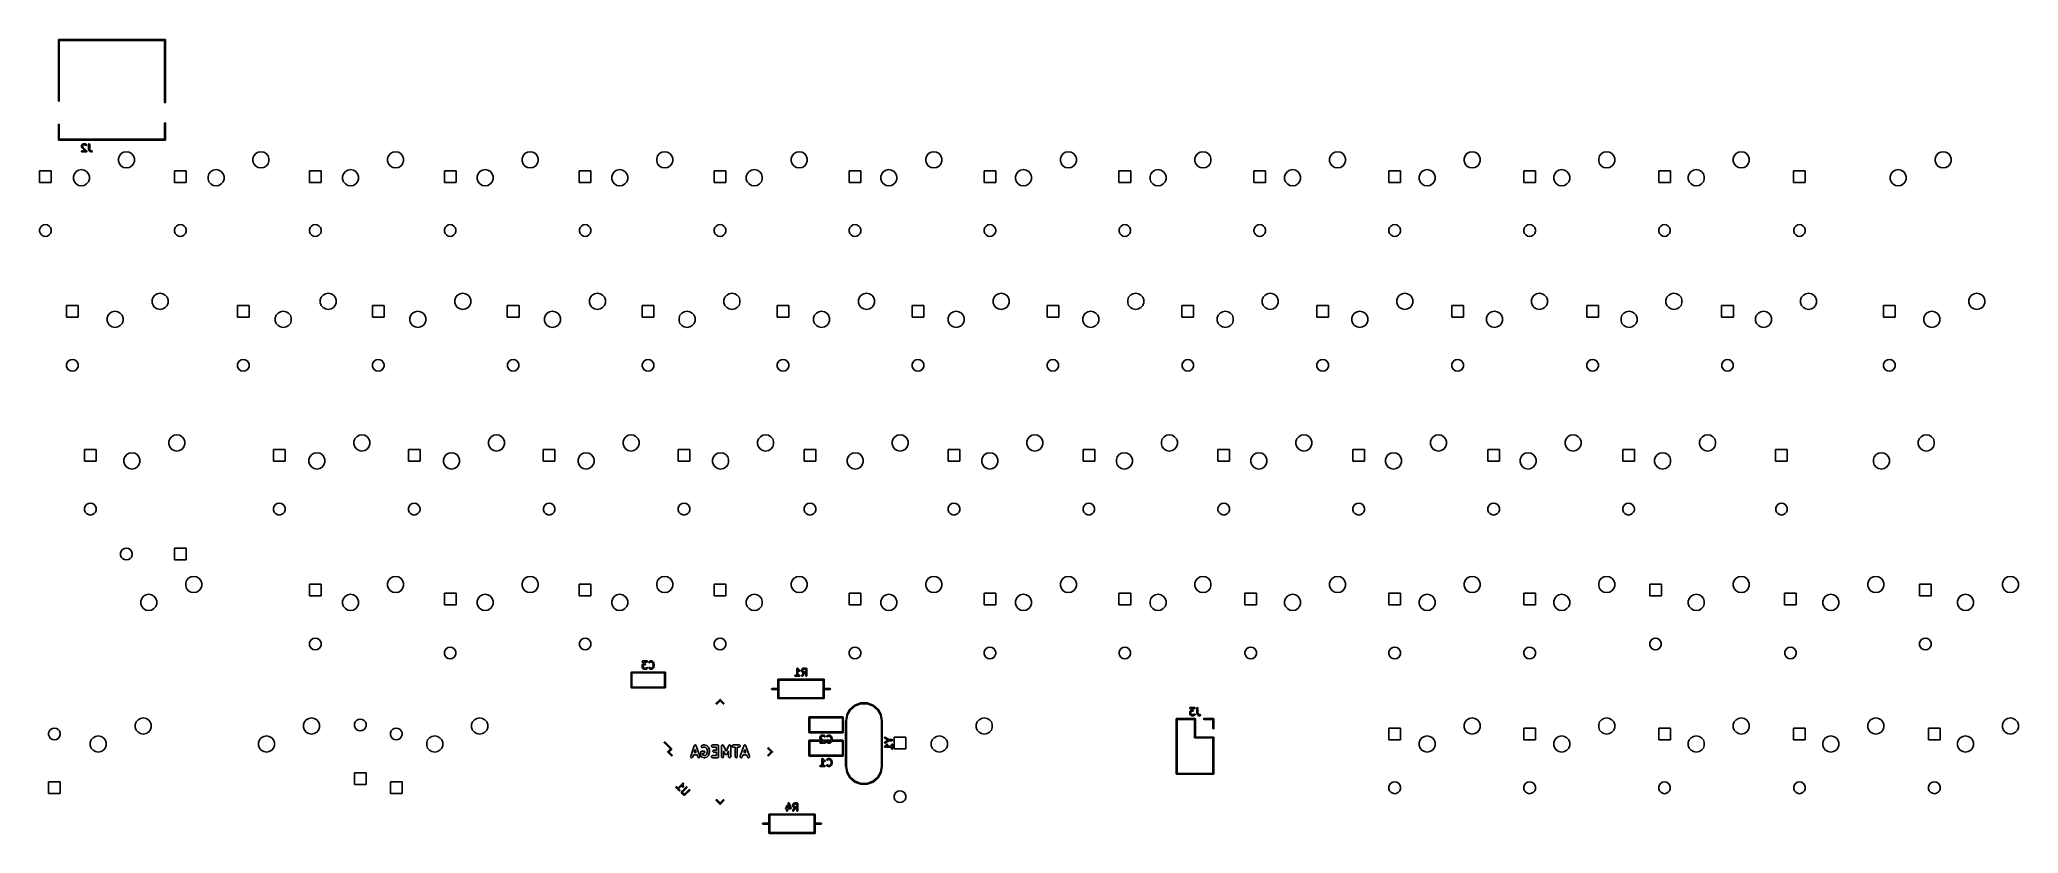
# Model space of a CAD drawing. Extents: x 48 to 327, y -250 to -138.
import ezdxf

# ---------------------------------------------------------------- set-up
doc = ezdxf.new("R2010")
doc.units = 0
doc.header["$MEASUREMENT"] = 0
doc.layers.add('BLACK', color=7, linetype='CONTINUOUS')

msp = doc.modelspace()

# ---------------------------------------------------------------- linework, layer by layer
at = {"layer": 'Black'}
for p, q in [((50.572, -137.99), (50.5729, -137.985)), ((50.572, -146.59), (50.572, -137.99)), ((50.5729, -137.98), (50.5747, -137.975)), ((50.5729, -137.985), (50.5729, -137.98)), ((50.5747, -137.975), (50.5756, -137.969)), ((50.5756, -137.969), (50.5782, -137.965)), ((50.5782, -137.965), (50.58, -137.96)), ((50.58, -137.96), (50.5834, -137.956)), ((50.5834, -137.956), (50.586, -137.951)), ((50.586, -137.951), (50.5901, -137.948)), ((50.5901, -137.948), (50.5934, -137.944)), ((50.5934, -137.944), (50.598, -137.941)), ((50.598, -137.941), (50.602, -137.938)), ((50.602, -137.938), (50.6069, -137.936)), ((50.6069, -137.936), (50.6115, -137.934)), ((50.6115, -137.934), (50.6167, -137.933)), ((50.6167, -137.933), (50.6216, -137.931)), ((50.6216, -137.931), (50.6268, -137.931)), ((50.6268, -137.931), (50.632, -137.93)), ((50.632, -137.93), (65.622, -137.93)), ((65.562, -138.05), (50.692, -138.05)), ((50.692, -138.05), (50.692, -146.59)), ((65.562, -146.79), (65.562, -138.05)), ((65.622, -137.93), (65.6272, -137.931)), ((65.6272, -137.931), (65.6324, -137.931)), ((65.6324, -137.931), (65.6373, -137.933)), ((65.6373, -137.933), (65.6425, -137.934)), ((65.6425, -137.934), (65.6471, -137.936)), ((65.6471, -137.936), (65.652, -137.938)), ((65.652, -137.938), (65.656, -137.941)), ((65.656, -137.941), (65.6606, -137.944)), ((65.6606, -137.944), (65.6639, -137.948)), ((65.6639, -137.948), (65.668, -137.951)), ((65.668, -137.951), (65.6706, -137.956)), ((65.6706, -137.956), (65.674, -137.96)), ((65.674, -137.96), (65.6758, -137.965)), ((65.6758, -137.965), (65.6784, -137.969)), ((65.6784, -137.969), (65.6793, -137.975)), ((65.6793, -137.975), (65.6811, -137.98)), ((65.6811, -137.98), (65.6811, -137.985)), ((65.6811, -137.985), (65.682, -137.99)), ((65.682, -137.99), (65.682, -146.79)), ((50.5756, -146.611), (50.572, -146.59)), ((50.586, -146.629), (50.5756, -146.611)), ((50.602, -146.642), (50.586, -146.629)), ((50.6216, -146.649), (50.602, -146.642)), ((50.6424, -146.649), (50.6216, -146.649)), ((50.662, -146.642), (50.6424, -146.649)), ((50.678, -146.629), (50.662, -146.642)), ((50.6884, -146.611), (50.678, -146.629)), ((50.692, -146.59), (50.6884, -146.611)), ((65.5656, -146.811), (65.562, -146.79)), ((65.576, -146.829), (65.5656, -146.811)), ((65.592, -146.842), (65.576, -146.829)), ((65.6116, -146.849), (65.592, -146.842)), ((65.6324, -146.849), (65.6116, -146.849)), ((65.652, -146.842), (65.6324, -146.849)), ((65.668, -146.829), (65.652, -146.842)), ((65.6784, -146.811), (65.668, -146.829)), ((65.682, -146.79), (65.6784, -146.811)), ((50.572, -149.96), (50.5756, -149.939)), ((50.572, -152.08), (50.572, -149.96)), ((50.5756, -149.939), (50.586, -149.921)), ((50.586, -149.921), (50.602, -149.908)), ((50.602, -149.908), (50.6216, -149.901)), ((50.6216, -149.901), (50.6424, -149.901)), ((50.6424, -149.901), (50.662, -149.908)), ((50.662, -149.908), (50.678, -149.921)), ((50.678, -149.921), (50.6884, -149.939)), ((50.6884, -149.939), (50.692, -149.96)), ((50.692, -149.96), (50.692, -152.02)), ((65.562, -149.75), (65.5656, -149.729)), ((65.562, -152.02), (65.562, -149.75)), ((65.5656, -149.729), (65.576, -149.711)), ((65.576, -149.711), (65.592, -149.698)), ((65.592, -149.698), (65.6116, -149.691)), ((65.6116, -149.691), (65.6324, -149.691)), ((65.6324, -149.691), (65.652, -149.698)), ((65.652, -149.698), (65.668, -149.711)), ((65.668, -149.711), (65.6784, -149.729)), ((65.6784, -149.729), (65.682, -149.75)), ((65.682, -149.75), (65.682, -152.08)), ((50.5729, -152.085), (50.572, -152.08)), ((50.5729, -152.09), (50.5729, -152.085)), ((50.5747, -152.095), (50.5729, -152.09)), ((50.5756, -152.101), (50.5747, -152.095)), ((50.5782, -152.105), (50.5756, -152.101)), ((50.58, -152.11), (50.5782, -152.105)), ((50.5834, -152.114), (50.58, -152.11)), ((50.586, -152.119), (50.5834, -152.114)), ((50.5901, -152.122), (50.586, -152.119)), ((50.5934, -152.126), (50.5901, -152.122)), ((50.598, -152.129), (50.5934, -152.126)), ((50.602, -152.132), (50.598, -152.129)), ((50.6069, -152.134), (50.602, -152.132)), ((50.6115, -152.136), (50.6069, -152.134)), ((50.6167, -152.137), (50.6115, -152.136)), ((50.6216, -152.139), (50.6167, -152.137)), ((50.6268, -152.139), (50.6216, -152.139)), ((50.632, -152.14), (50.6268, -152.139)), ((65.622, -152.14), (50.632, -152.14)), ((50.692, -152.02), (65.562, -152.02)), ((53.8303, -152.933), (53.8311, -152.929)), ((53.8303, -153.028), (53.8303, -152.933)), ((53.8324, -153.04), (53.8303, -153.028)), ((53.8308, -152.924), (53.8333, -152.916)), ((53.8311, -152.929), (53.8308, -152.924)), ((53.8342, -153.052), (53.8324, -153.04)), ((53.8333, -152.916), (53.8349, -152.907)), ((53.8818, -153.195), (53.8342, -153.052)), ((53.8349, -152.907), (53.837, -152.903)), ((53.837, -152.903), (53.8383, -152.899)), ((53.8383, -152.899), (53.8859, -152.804)), ((53.8839, -153.198), (53.8818, -153.195)), ((53.885, -153.203), (53.8839, -153.198)), ((53.89, -153.21), (53.885, -153.203)), ((53.8859, -152.804), (53.893, -152.794)), ((53.8942, -153.218), (53.89, -153.21)), ((53.893, -152.794), (53.8999, -152.785)), ((53.8974, -153.22), (53.8942, -153.218)), ((53.8999, -153.224), (53.8974, -153.22)), ((53.8999, -152.785), (53.9475, -152.737)), ((54.3433, -153.667), (53.8999, -153.224)), ((53.9475, -152.737), (53.9574, -152.73)), ((53.9574, -152.73), (53.967, -152.723)), ((53.967, -152.723), (54.0623, -152.675)), ((54.0146, -152.882), (53.9803, -152.951)), ((53.9803, -152.951), (53.9803, -153.016)), ((53.9803, -153.016), (54.0185, -153.13)), ((54.045, -152.852), (54.0146, -152.882)), ((54.0185, -153.13), (54.5774, -153.689)), ((54.1135, -152.817), (54.045, -152.852)), ((54.0623, -152.675), (54.0664, -152.674)), ((54.0664, -152.674), (54.0702, -152.672)), ((54.0702, -152.672), (54.0788, -152.67)), ((54.0788, -152.67), (54.0872, -152.668)), ((54.0872, -152.668), (54.0915, -152.668)), ((54.0915, -152.668), (54.0958, -152.667)), ((54.0958, -152.667), (54.3339, -152.667)), ((54.3162, -152.817), (54.1135, -152.817)), ((54.3847, -152.852), (54.3162, -152.817)), ((54.3339, -152.667), (54.3382, -152.668)), ((54.3382, -152.668), (54.3425, -152.668)), ((54.3425, -152.668), (54.3509, -152.67)), ((54.3509, -152.67), (54.3596, -152.672)), ((54.3596, -152.672), (54.3633, -152.674)), ((54.3633, -152.674), (54.3674, -152.675)), ((54.3674, -152.675), (54.4627, -152.723)), ((54.4237, -152.891), (54.3847, -152.852)), ((54.4451, -152.906), (54.4237, -152.891)), ((54.4702, -152.912), (54.4451, -152.906)), ((54.4627, -152.723), (54.4723, -152.73)), ((54.4962, -152.91), (54.4702, -152.912)), ((54.4723, -152.73), (54.4822, -152.737)), ((54.4822, -152.737), (54.5298, -152.785)), ((54.5198, -152.899), (54.4962, -152.91)), ((54.5382, -152.881), (54.5198, -152.899)), ((54.5298, -152.785), (54.5447, -152.806)), ((54.5492, -152.857), (54.5382, -152.881)), ((54.5447, -152.806), (54.5515, -152.831)), ((54.5515, -152.831), (54.5492, -152.857)), ((54.8303, -152.742), (54.8349, -152.717)), ((54.8303, -153.457), (54.8303, -152.742)), ((54.8324, -153.469), (54.8303, -153.457)), ((54.8342, -153.48), (54.8324, -153.469)), ((54.8818, -153.623), (54.8342, -153.48)), ((54.8349, -152.717), (54.8479, -152.694)), ((54.8479, -152.694), (54.8678, -152.677)), ((54.8678, -152.677), (54.8923, -152.669)), ((54.8839, -153.627), (54.8818, -153.623)), ((54.885, -153.631), (54.8839, -153.627)), ((54.89, -153.638), (54.885, -153.631)), ((54.8942, -153.646), (54.89, -153.638)), ((54.8923, -152.669), (54.9184, -152.669)), ((54.8974, -153.649), (54.8942, -153.646)), ((54.8999, -153.653), (54.8974, -153.649)), ((54.9952, -153.748), (54.8999, -153.653)), ((54.9184, -152.669), (54.9428, -152.677)), ((54.9428, -152.677), (54.9628, -152.694)), ((54.9628, -152.694), (54.9758, -152.717)), ((54.9758, -152.717), (54.9803, -152.742)), ((54.9803, -152.742), (54.9803, -153.444)), ((54.9803, -153.444), (55.0185, -153.559)), ((55.0185, -153.559), (55.0887, -153.629)), ((55.0887, -153.629), (55.2032, -153.667)), ((65.6272, -152.139), (65.622, -152.14)), ((65.6324, -152.139), (65.6272, -152.139)), ((65.6373, -152.137), (65.6324, -152.139)), ((65.6425, -152.136), (65.6373, -152.137)), ((65.6471, -152.134), (65.6425, -152.136)), ((65.652, -152.132), (65.6471, -152.134)), ((65.656, -152.129), (65.652, -152.132)), ((65.6606, -152.126), (65.656, -152.129)), ((65.6639, -152.122), (65.6606, -152.126)), ((65.668, -152.119), (65.6639, -152.122)), ((65.6706, -152.114), (65.668, -152.119)), ((65.674, -152.11), (65.6706, -152.114)), ((65.6758, -152.105), (65.674, -152.11)), ((65.6784, -152.101), (65.6758, -152.105)), ((65.6793, -152.095), (65.6784, -152.101)), ((65.6811, -152.09), (65.6793, -152.095)), ((65.682, -152.08), (65.6811, -152.085)), ((65.6811, -152.085), (65.6811, -152.09)), ((53.0775, -156.581), (53.4226, -156.382)), ((53.4226, -156.382), (53.815, -156.313)), ((53.815, -156.313), (54.2074, -156.382)), ((53.8315, -153.729), (53.8404, -153.705)), ((53.8315, -153.755), (53.8315, -153.729)), ((53.8404, -153.78), (53.8315, -153.755)), ((53.8404, -153.705), (53.8571, -153.685)), ((53.8571, -153.8), (53.8404, -153.78)), ((53.8571, -153.685), (53.8797, -153.672)), ((53.8797, -153.813), (53.8571, -153.8)), ((53.8797, -153.672), (53.9053, -153.667)), ((53.9053, -153.817), (53.8797, -153.813)), ((53.9053, -153.667), (54.3433, -153.667)), ((54.5244, -153.817), (53.9053, -153.817)), ((54.2074, -156.382), (54.5525, -156.581)), ((54.534, -153.816), (54.5244, -153.817)), ((54.5438, -153.815), (54.534, -153.816)), ((54.5468, -153.813), (54.5438, -153.815)), ((54.55, -153.813), (54.5468, -153.813)), ((54.5585, -153.808), (54.55, -153.813)), ((54.5674, -153.804), (54.5585, -153.808)), ((54.5697, -153.801), (54.5674, -153.804)), ((54.5726, -153.8), (54.5697, -153.801)), ((54.5789, -153.792), (54.5726, -153.8)), ((54.5774, -153.689), (54.583, -153.697)), ((54.5858, -153.785), (54.5789, -153.792)), ((54.583, -153.697), (54.5893, -153.705)), ((54.5872, -153.782), (54.5858, -153.785)), ((54.5893, -153.78), (54.5872, -153.782)), ((54.5893, -153.705), (54.5905, -153.708)), ((54.5927, -153.771), (54.5893, -153.78)), ((54.5905, -153.708), (54.5924, -153.711)), ((54.5924, -153.711), (54.5949, -153.72)), ((54.5968, -153.762), (54.5927, -153.771)), ((54.5949, -153.72), (54.5982, -153.729)), ((54.5971, -153.759), (54.5968, -153.762)), ((54.5982, -153.755), (54.5971, -153.759)), ((54.5982, -153.729), (54.5982, -153.733)), ((54.5982, -153.733), (54.5991, -153.736)), ((54.5991, -153.736), (54.5982, -153.746)), ((54.5982, -153.746), (54.5982, -153.755)), ((54.9987, -153.75), (54.9952, -153.748)), ((55.0016, -153.754), (54.9987, -153.75)), ((55.0093, -153.758), (55.0016, -153.754)), ((55.0165, -153.763), (55.0093, -153.758)), ((55.0207, -153.764), (55.0165, -153.763)), ((55.0245, -153.766), (55.0207, -153.764)), ((55.1673, -153.814), (55.0245, -153.766)), ((55.1792, -153.815), (55.1673, -153.814)), ((55.191, -153.817), (55.1792, -153.815)), ((55.2863, -153.817), (55.191, -153.817)), ((55.2032, -153.667), (55.2863, -153.667)), ((55.2863, -153.667), (55.3119, -153.672)), ((55.3119, -153.813), (55.2863, -153.817)), ((55.3119, -153.672), (55.3345, -153.685)), ((55.3345, -153.8), (55.3119, -153.813)), ((55.3345, -153.685), (55.3512, -153.705)), ((55.3512, -153.78), (55.3345, -153.8)), ((55.3512, -153.705), (55.3601, -153.729)), ((55.3601, -153.755), (55.3512, -153.78)), ((55.3601, -153.729), (55.3601, -153.755)), ((59.0351, -154.721), (59.1714, -154.346)), ((59.0351, -155.119), (59.0351, -154.721)), ((59.1714, -155.494), (59.0351, -155.119)), ((59.1714, -154.346), (59.4275, -154.041)), ((59.4275, -155.799), (59.1714, -155.494)), ((59.4275, -154.041), (59.7726, -153.842)), ((59.7726, -155.998), (59.4275, -155.799)), ((59.7726, -153.842), (60.165, -153.773)), ((60.165, -156.067), (59.7726, -155.998)), ((60.165, -153.773), (60.5574, -153.842)), ((60.5574, -155.998), (60.165, -156.067)), ((60.5574, -153.842), (60.9025, -154.041)), ((60.9025, -155.799), (60.5574, -155.998)), ((60.9025, -154.041), (61.1586, -154.346)), ((61.1586, -155.494), (60.9025, -155.799)), ((61.1586, -154.346), (61.2949, -154.721)), ((61.2949, -155.119), (61.1586, -155.494)), ((61.2949, -154.721), (61.2949, -155.119)), ((72.0775, -156.581), (72.4226, -156.382)), ((72.4226, -156.382), (72.815, -156.313)), ((72.815, -156.313), (73.2074, -156.382)), ((73.2074, -156.382), (73.5525, -156.581)), ((78.0351, -154.721), (78.1714, -154.346)), ((78.0351, -155.119), (78.0351, -154.721)), ((78.1714, -155.494), (78.0351, -155.119)), ((78.1714, -154.346), (78.4275, -154.041)), ((78.4275, -155.799), (78.1714, -155.494)), ((78.4275, -154.041), (78.7726, -153.842)), ((78.7726, -155.998), (78.4275, -155.799)), ((78.7726, -153.842), (79.165, -153.773)), ((79.165, -156.067), (78.7726, -155.998)), ((79.165, -153.773), (79.5574, -153.842)), ((79.5574, -155.998), (79.165, -156.067)), ((79.5574, -153.842), (79.9025, -154.041)), ((79.9025, -155.799), (79.5574, -155.998)), ((79.9025, -154.041), (80.1586, -154.346)), ((80.1586, -155.494), (79.9025, -155.799)), ((80.1586, -154.346), (80.2949, -154.721)), ((80.2949, -155.119), (80.1586, -155.494)), ((80.2949, -154.721), (80.2949, -155.119)), ((91.0775, -156.581), (91.4226, -156.382)), ((91.4226, -156.382), (91.815, -156.313)), ((91.815, -156.313), (92.2074, -156.382)), ((92.2074, -156.382), (92.5525, -156.581)), ((97.0351, -154.721), (97.1714, -154.346)), ((97.0351, -155.119), (97.0351, -154.721)), ((97.1714, -155.494), (97.0351, -155.119)), ((97.1714, -154.346), (97.4275, -154.041)), ((97.4275, -155.799), (97.1714, -155.494)), ((97.4275, -154.041), (97.7726, -153.842)), ((97.7726, -155.998), (97.4275, -155.799)), ((97.7726, -153.842), (98.165, -153.773)), ((98.165, -156.067), (97.7726, -155.998)), ((98.165, -153.773), (98.5574, -153.842)), ((98.5574, -155.998), (98.165, -156.067)), ((98.5574, -153.842), (98.9025, -154.041)), ((98.9025, -155.799), (98.5574, -155.998)), ((98.9025, -154.041), (99.1586, -154.346)), ((99.1586, -155.494), (98.9025, -155.799)), ((99.1586, -154.346), (99.2949, -154.721)), ((99.2949, -155.119), (99.1586, -155.494)), ((99.2949, -154.721), (99.2949, -155.119)), ((110.077, -156.581), (110.423, -156.382)), ((110.423, -156.382), (110.815, -156.313)), ((110.815, -156.313), (111.207, -156.382)), ((111.207, -156.382), (111.553, -156.581)), ((116.035, -154.721), (116.171, -154.346)), ((116.035, -155.119), (116.035, -154.721)), ((116.171, -155.494), (116.035, -155.119)), ((116.171, -154.346), (116.427, -154.041)), ((116.427, -155.799), (116.171, -155.494)), ((116.427, -154.041), (116.773, -153.842)), ((116.773, -155.998), (116.427, -155.799)), ((116.773, -153.842), (117.165, -153.773)), ((117.165, -156.067), (116.773, -155.998)), ((117.165, -153.773), (117.557, -153.842)), ((117.557, -155.998), (117.165, -156.067)), ((117.557, -153.842), (117.903, -154.041)), ((117.903, -155.799), (117.557, -155.998)), ((117.903, -154.041), (118.159, -154.346)), ((118.159, -155.494), (117.903, -155.799)), ((118.159, -154.346), (118.295, -154.721)), ((118.295, -155.119), (118.159, -155.494)), ((118.295, -154.721), (118.295, -155.119)), ((129.077, -156.581), (129.423, -156.382)), ((129.423, -156.382), (129.815, -156.313)), ((129.815, -156.313), (130.207, -156.382)), ((130.207, -156.382), (130.553, -156.581)), ((135.035, -154.721), (135.171, -154.346)), ((135.035, -155.119), (135.035, -154.721)), ((135.171, -155.494), (135.035, -155.119)), ((135.171, -154.346), (135.427, -154.041)), ((135.427, -155.799), (135.171, -155.494)), ((135.427, -154.041), (135.773, -153.842)), ((135.773, -155.998), (135.427, -155.799)), ((135.773, -153.842), (136.165, -153.773)), ((136.165, -156.067), (135.773, -155.998)), ((136.165, -153.773), (136.557, -153.842)), ((136.557, -155.998), (136.165, -156.067)), ((136.557, -153.842), (136.903, -154.041)), ((136.903, -155.799), (136.557, -155.998)), ((136.903, -154.041), (137.159, -154.346)), ((137.159, -155.494), (136.903, -155.799)), ((137.159, -154.346), (137.295, -154.721)), ((137.295, -155.119), (137.159, -155.494)), ((137.295, -154.721), (137.295, -155.119)), ((148.077, -156.581), (148.423, -156.382)), ((148.423, -156.382), (148.815, -156.313)), ((148.815, -156.313), (149.207, -156.382)), ((149.207, -156.382), (149.553, -156.581)), ((154.035, -154.721), (154.171, -154.346)), ((154.035, -155.119), (154.035, -154.721)), ((154.171, -155.494), (154.035, -155.119)), ((154.171, -154.346), (154.427, -154.041)), ((154.427, -155.799), (154.171, -155.494)), ((154.427, -154.041), (154.773, -153.842)), ((154.773, -155.998), (154.427, -155.799)), ((154.773, -153.842), (155.165, -153.773)), ((155.165, -156.067), (154.773, -155.998)), ((155.165, -153.773), (155.557, -153.842)), ((155.557, -155.998), (155.165, -156.067)), ((155.557, -153.842), (155.903, -154.041)), ((155.903, -155.799), (155.557, -155.998)), ((155.903, -154.041), (156.159, -154.346)), ((156.159, -155.494), (155.903, -155.799)), ((156.159, -154.346), (156.295, -154.721)), ((156.295, -155.119), (156.159, -155.494)), ((156.295, -154.721), (156.295, -155.119)), ((167.077, -156.581), (167.423, -156.382)), ((167.423, -156.382), (167.815, -156.313)), ((167.815, -156.313), (168.207, -156.382)), ((168.207, -156.382), (168.553, -156.581)), ((173.035, -154.721), (173.171, -154.346)), ((173.035, -155.119), (173.035, -154.721)), ((173.171, -155.494), (173.035, -155.119)), ((173.171, -154.346), (173.427, -154.041)), ((173.427, -155.799), (173.171, -155.494)), ((173.427, -154.041), (173.773, -153.842)), ((173.773, -155.998), (173.427, -155.799)), ((173.773, -153.842), (174.165, -153.773)), ((174.165, -156.067), (173.773, -155.998)), ((174.165, -153.773), (174.557, -153.842)), ((174.557, -155.998), (174.165, -156.067)), ((174.557, -153.842), (174.903, -154.041)), ((174.903, -155.799), (174.557, -155.998)), ((174.903, -154.041), (175.159, -154.346)), ((175.159, -155.494), (174.903, -155.799)), ((175.159, -154.346), (175.295, -154.721)), ((175.295, -155.119), (175.159, -155.494)), ((175.295, -154.721), (175.295, -155.119)), ((186.077, -156.581), (186.423, -156.382)), ((186.423, -156.382), (186.815, -156.313)), ((186.815, -156.313), (187.207, -156.382)), ((187.207, -156.382), (187.553, -156.581)), ((192.035, -154.721), (192.171, -154.346)), ((192.035, -155.119), (192.035, -154.721)), ((192.171, -155.494), (192.035, -155.119)), ((192.171, -154.346), (192.427, -154.041)), ((192.427, -155.799), (192.171, -155.494)), ((192.427, -154.041), (192.773, -153.842)), ((192.773, -155.998), (192.427, -155.799)), ((192.773, -153.842), (193.165, -153.773)), ((193.165, -156.067), (192.773, -155.998)), ((193.165, -153.773), (193.557, -153.842)), ((193.557, -155.998), (193.165, -156.067)), ((193.557, -153.842), (193.903, -154.041)), ((193.903, -155.799), (193.557, -155.998)), ((193.903, -154.041), (194.159, -154.346)), ((194.159, -155.494), (193.903, -155.799)), ((194.159, -154.346), (194.295, -154.721)), ((194.295, -155.119), (194.159, -155.494)), ((194.295, -154.721), (194.295, -155.119)), ((205.077, -156.581), (205.423, -156.382)), ((205.423, -156.382), (205.815, -156.313)), ((205.815, -156.313), (206.207, -156.382)), ((206.207, -156.382), (206.553, -156.581)), ((211.035, -154.721), (211.171, -154.346)), ((211.035, -155.119), (211.035, -154.721)), ((211.171, -155.494), (211.035, -155.119)), ((211.171, -154.346), (211.427, -154.041)), ((211.427, -155.799), (211.171, -155.494)), ((211.427, -154.041), (211.773, -153.842)), ((211.773, -155.998), (211.427, -155.799)), ((211.773, -153.842), (212.165, -153.773)), ((212.165, -156.067), (211.773, -155.998)), ((212.165, -153.773), (212.557, -153.842)), ((212.557, -155.998), (212.165, -156.067)), ((212.557, -153.842), (212.903, -154.041)), ((212.903, -155.799), (212.557, -155.998)), ((212.903, -154.041), (213.159, -154.346)), ((213.159, -155.494), (212.903, -155.799)), ((213.159, -154.346), (213.295, -154.721)), ((213.295, -155.119), (213.159, -155.494)), ((213.295, -154.721), (213.295, -155.119)), ((224.077, -156.581), (224.423, -156.382)), ((224.423, -156.382), (224.815, -156.313)), ((224.815, -156.313), (225.207, -156.382)), ((225.207, -156.382), (225.553, -156.581)), ((230.035, -154.721), (230.171, -154.346)), ((230.035, -155.119), (230.035, -154.721)), ((230.171, -155.494), (230.035, -155.119)), ((230.171, -154.346), (230.427, -154.041)), ((230.427, -155.799), (230.171, -155.494)), ((230.427, -154.041), (230.773, -153.842)), ((230.773, -155.998), (230.427, -155.799)), ((230.773, -153.842), (231.165, -153.773)), ((231.165, -156.067), (230.773, -155.998)), ((231.165, -153.773), (231.557, -153.842)), ((231.557, -155.998), (231.165, -156.067)), ((231.557, -153.842), (231.903, -154.041)), ((231.903, -155.799), (231.557, -155.998)), ((231.903, -154.041), (232.159, -154.346)), ((232.159, -155.494), (231.903, -155.799)), ((232.159, -154.346), (232.295, -154.721)), ((232.295, -155.119), (232.159, -155.494)), ((232.295, -154.721), (232.295, -155.119)), ((243.077, -156.581), (243.423, -156.382)), ((243.423, -156.382), (243.815, -156.313)), ((243.815, -156.313), (244.207, -156.382)), ((244.207, -156.382), (244.553, -156.581)), ((249.035, -154.721), (249.171, -154.346)), ((249.035, -155.119), (249.035, -154.721)), ((249.171, -155.494), (249.035, -155.119)), ((249.171, -154.346), (249.427, -154.041)), ((249.427, -155.799), (249.171, -155.494)), ((249.427, -154.041), (249.773, -153.842)), ((249.773, -155.998), (249.427, -155.799)), ((249.773, -153.842), (250.165, -153.773)), ((250.165, -156.067), (249.773, -155.998)), ((250.165, -153.773), (250.557, -153.842)), ((250.557, -155.998), (250.165, -156.067)), ((250.557, -153.842), (250.903, -154.041)), ((250.903, -155.799), (250.557, -155.998)), ((250.903, -154.041), (251.159, -154.346)), ((251.159, -155.494), (250.903, -155.799)), ((251.159, -154.346), (251.295, -154.721)), ((251.295, -155.119), (251.159, -155.494)), ((251.295, -154.721), (251.295, -155.119)), ((262.077, -156.581), (262.423, -156.382)), ((262.423, -156.382), (262.815, -156.313)), ((262.815, -156.313), (263.207, -156.382)), ((263.207, -156.382), (263.553, -156.581)), ((268.035, -154.721), (268.171, -154.346)), ((268.035, -155.119), (268.035, -154.721)), ((268.171, -155.494), (268.035, -155.119)), ((268.171, -154.346), (268.427, -154.041)), ((268.427, -155.799), (268.171, -155.494)), ((268.427, -154.041), (268.773, -153.842)), ((268.773, -155.998), (268.427, -155.799)), ((268.773, -153.842), (269.165, -153.773)), ((269.165, -156.067), (268.773, -155.998)), ((269.165, -153.773), (269.557, -153.842)), ((269.557, -155.998), (269.165, -156.067)), ((269.557, -153.842), (269.903, -154.041)), ((269.903, -155.799), (269.557, -155.998)), ((269.903, -154.041), (270.159, -154.346)), ((270.159, -155.494), (269.903, -155.799)), ((270.159, -154.346), (270.295, -154.721)), ((270.295, -155.119), (270.159, -155.494)), ((270.295, -154.721), (270.295, -155.119)), ((281.077, -156.581), (281.423, -156.382)), ((281.423, -156.382), (281.815, -156.313)), ((281.815, -156.313), (282.207, -156.382)), ((282.207, -156.382), (282.553, -156.581)), ((287.035, -154.721), (287.171, -154.346)), ((287.035, -155.119), (287.035, -154.721)), ((287.171, -155.494), (287.035, -155.119)), ((287.171, -154.346), (287.427, -154.041)), ((287.427, -155.799), (287.171, -155.494)), ((287.427, -154.041), (287.773, -153.842)), ((287.773, -155.998), (287.427, -155.799)), ((287.773, -153.842), (288.165, -153.773)), ((288.165, -156.067), (287.773, -155.998)), ((288.165, -153.773), (288.557, -153.842)), ((288.557, -155.998), (288.165, -156.067)), ((288.557, -153.842), (288.903, -154.041)), ((288.903, -155.799), (288.557, -155.998)), ((288.903, -154.041), (289.159, -154.346)), ((289.159, -155.494), (288.903, -155.799)), ((289.159, -154.346), (289.295, -154.721)), ((289.295, -155.119), (289.159, -155.494)), ((289.295, -154.721), (289.295, -155.119)), ((309.577, -156.581), (309.923, -156.382)), ((309.923, -156.382), (310.315, -156.313)), ((310.315, -156.313), (310.707, -156.382)), ((310.707, -156.382), (311.053, -156.581)), ((315.535, -154.721), (315.671, -154.346)), ((315.535, -155.119), (315.535, -154.721)), ((315.671, -155.494), (315.535, -155.119)), ((315.671, -154.346), (315.927, -154.041)), ((315.927, -155.799), (315.671, -155.494)), ((315.927, -154.041), (316.273, -153.842)), ((316.273, -155.998), (315.927, -155.799)), ((316.273, -153.842), (316.665, -153.773)), ((316.665, -156.067), (316.273, -155.998)), ((316.665, -153.773), (317.057, -153.842)), ((317.057, -155.998), (316.665, -156.067)), ((317.057, -153.842), (317.403, -154.041)), ((317.403, -155.799), (317.057, -155.998)), ((317.403, -154.041), (317.659, -154.346)), ((317.659, -155.494), (317.403, -155.799)), ((317.659, -154.346), (317.795, -154.721)), ((317.795, -155.119), (317.659, -155.494)), ((317.795, -154.721), (317.795, -155.119)), ((47.9045, -158.115), (47.9045, -156.464)), ((47.9045, -156.464), (49.5555, -156.464)), ((49.5555, -158.115), (47.9045, -158.115)), ((49.5555, -156.464), (49.5555, -158.115)), ((52.6851, -157.261), (52.8214, -156.886)), ((52.6851, -157.659), (52.6851, -157.261)), ((52.8214, -158.034), (52.6851, -157.659)), ((52.8214, -156.886), (53.0775, -156.581)), ((53.0775, -158.339), (52.8214, -158.034)), ((53.4226, -158.538), (53.0775, -158.339)), ((53.815, -158.607), (53.4226, -158.538)), ((54.2074, -158.538), (53.815, -158.607)), ((54.5525, -158.339), (54.2074, -158.538)), ((54.5525, -156.581), (54.8086, -156.886)), ((54.8086, -158.034), (54.5525, -158.339)), ((54.8086, -156.886), (54.9449, -157.261)), ((54.9449, -157.659), (54.8086, -158.034)), ((54.9449, -157.261), (54.9449, -157.659)), ((66.9545, -158.115), (66.9545, -156.464)), ((66.9545, -156.464), (68.6055, -156.464)), ((68.6055, -158.115), (66.9545, -158.115)), ((68.6055, -156.464), (68.6055, -158.115)), ((71.6851, -157.261), (71.8214, -156.886)), ((71.6851, -157.659), (71.6851, -157.261)), ((71.8214, -158.034), (71.6851, -157.659)), ((71.8214, -156.886), (72.0775, -156.581)), ((72.0775, -158.339), (71.8214, -158.034)), ((72.4226, -158.538), (72.0775, -158.339)), ((72.815, -158.607), (72.4226, -158.538)), ((73.2074, -158.538), (72.815, -158.607)), ((73.5525, -158.339), (73.2074, -158.538)), ((73.5525, -156.581), (73.8086, -156.886)), ((73.8086, -158.034), (73.5525, -158.339)), ((73.8086, -156.886), (73.9449, -157.261)), ((73.9449, -157.659), (73.8086, -158.034)), ((73.9449, -157.261), (73.9449, -157.659)), ((86.0045, -158.115), (86.0045, -156.464)), ((86.0045, -156.464), (87.6555, -156.464)), ((87.6555, -158.115), (86.0045, -158.115)), ((87.6555, -156.464), (87.6555, -158.115)), ((90.6851, -157.261), (90.8214, -156.886)), ((90.6851, -157.659), (90.6851, -157.261)), ((90.8214, -158.034), (90.6851, -157.659)), ((90.8214, -156.886), (91.0775, -156.581)), ((91.0775, -158.339), (90.8214, -158.034)), ((91.4226, -158.538), (91.0775, -158.339)), ((91.815, -158.607), (91.4226, -158.538)), ((92.2074, -158.538), (91.815, -158.607)), ((92.5525, -158.339), (92.2074, -158.538)), ((92.5525, -156.581), (92.8086, -156.886)), ((92.8086, -158.034), (92.5525, -158.339)), ((92.8086, -156.886), (92.9449, -157.261)), ((92.9449, -157.659), (92.8086, -158.034)), ((92.9449, -157.261), (92.9449, -157.659)), ((105.054, -158.115), (105.054, -156.464)), ((105.054, -156.464), (106.706, -156.464)), ((106.706, -158.115), (105.054, -158.115)), ((106.706, -156.464), (106.706, -158.115)), ((109.685, -157.261), (109.821, -156.886)), ((109.685, -157.659), (109.685, -157.261)), ((109.821, -158.034), (109.685, -157.659)), ((109.821, -156.886), (110.077, -156.581)), ((110.077, -158.339), (109.821, -158.034)), ((110.423, -158.538), (110.077, -158.339)), ((110.815, -158.607), (110.423, -158.538)), ((111.207, -158.538), (110.815, -158.607)), ((111.553, -158.339), (111.207, -158.538)), ((111.553, -156.581), (111.809, -156.886)), ((111.809, -158.034), (111.553, -158.339)), ((111.809, -156.886), (111.945, -157.261)), ((111.945, -157.659), (111.809, -158.034)), ((111.945, -157.261), (111.945, -157.659)), ((124.104, -158.115), (124.104, -156.464)), ((124.104, -156.464), (125.755, -156.464)), ((125.755, -158.115), (124.104, -158.115)), ((125.755, -156.464), (125.755, -158.115)), ((128.685, -157.261), (128.821, -156.886)), ((128.685, -157.659), (128.685, -157.261)), ((128.821, -158.034), (128.685, -157.659)), ((128.821, -156.886), (129.077, -156.581)), ((129.077, -158.339), (128.821, -158.034)), ((129.423, -158.538), (129.077, -158.339)), ((129.815, -158.607), (129.423, -158.538)), ((130.207, -158.538), (129.815, -158.607)), ((130.553, -158.339), (130.207, -158.538)), ((130.553, -156.581), (130.809, -156.886)), ((130.809, -158.034), (130.553, -158.339)), ((130.809, -156.886), (130.945, -157.261)), ((130.945, -157.659), (130.809, -158.034)), ((130.945, -157.261), (130.945, -157.659)), ((143.154, -158.115), (143.154, -156.464)), ((143.154, -156.464), (144.805, -156.464)), ((144.805, -158.115), (143.154, -158.115)), ((144.805, -156.464), (144.805, -158.115)), ((147.685, -157.261), (147.821, -156.886)), ((147.685, -157.659), (147.685, -157.261)), ((147.821, -158.034), (147.685, -157.659)), ((147.821, -156.886), (148.077, -156.581)), ((148.077, -158.339), (147.821, -158.034)), ((148.423, -158.538), (148.077, -158.339)), ((148.815, -158.607), (148.423, -158.538)), ((149.207, -158.538), (148.815, -158.607)), ((149.553, -158.339), (149.207, -158.538)), ((149.553, -156.581), (149.809, -156.886)), ((149.809, -158.034), (149.553, -158.339)), ((149.809, -156.886), (149.945, -157.261)), ((149.945, -157.659), (149.809, -158.034)), ((149.945, -157.261), (149.945, -157.659)), ((162.204, -158.115), (162.204, -156.464)), ((162.204, -156.464), (163.856, -156.464)), ((163.856, -158.115), (162.204, -158.115)), ((163.856, -156.464), (163.856, -158.115)), ((166.685, -157.261), (166.821, -156.886)), ((166.685, -157.659), (166.685, -157.261)), ((166.821, -158.034), (166.685, -157.659)), ((166.821, -156.886), (167.077, -156.581)), ((167.077, -158.339), (166.821, -158.034)), ((167.423, -158.538), (167.077, -158.339)), ((167.815, -158.607), (167.423, -158.538)), ((168.207, -158.538), (167.815, -158.607)), ((168.553, -158.339), (168.207, -158.538)), ((168.553, -156.581), (168.809, -156.886)), ((168.809, -158.034), (168.553, -158.339)), ((168.809, -156.886), (168.945, -157.261)), ((168.945, -157.659), (168.809, -158.034)), ((168.945, -157.261), (168.945, -157.659)), ((181.254, -158.115), (181.254, -156.464)), ((181.254, -156.464), (182.905, -156.464)), ((182.905, -158.115), (181.254, -158.115)), ((182.905, -156.464), (182.905, -158.115)), ((185.685, -157.261), (185.821, -156.886)), ((185.685, -157.659), (185.685, -157.261)), ((185.821, -158.034), (185.685, -157.659)), ((185.821, -156.886), (186.077, -156.581)), ((186.077, -158.339), (185.821, -158.034)), ((186.423, -158.538), (186.077, -158.339)), ((186.815, -158.607), (186.423, -158.538)), ((187.207, -158.538), (186.815, -158.607)), ((187.553, -158.339), (187.207, -158.538)), ((187.553, -156.581), (187.809, -156.886)), ((187.809, -158.034), (187.553, -158.339)), ((187.809, -156.886), (187.945, -157.261)), ((187.945, -157.659), (187.809, -158.034)), ((187.945, -157.261), (187.945, -157.659)), ((200.304, -158.115), (200.304, -156.464)), ((200.304, -156.464), (201.956, -156.464)), ((201.956, -158.115), (200.304, -158.115)), ((201.956, -156.464), (201.956, -158.115)), ((204.685, -157.261), (204.821, -156.886)), ((204.685, -157.659), (204.685, -157.261)), ((204.821, -158.034), (204.685, -157.659)), ((204.821, -156.886), (205.077, -156.581)), ((205.077, -158.339), (204.821, -158.034)), ((205.423, -158.538), (205.077, -158.339)), ((205.815, -158.607), (205.423, -158.538)), ((206.207, -158.538), (205.815, -158.607)), ((206.553, -158.339), (206.207, -158.538)), ((206.553, -156.581), (206.809, -156.886)), ((206.809, -158.034), (206.553, -158.339)), ((206.809, -156.886), (206.945, -157.261)), ((206.945, -157.659), (206.809, -158.034)), ((206.945, -157.261), (206.945, -157.659)), ((219.355, -158.115), (219.355, -156.464)), ((219.355, -156.464), (221.005, -156.464)), ((221.005, -158.115), (219.355, -158.115)), ((221.005, -156.464), (221.005, -158.115)), ((223.685, -157.261), (223.821, -156.886)), ((223.685, -157.659), (223.685, -157.261)), ((223.821, -158.034), (223.685, -157.659)), ((223.821, -156.886), (224.077, -156.581)), ((224.077, -158.339), (223.821, -158.034)), ((224.423, -158.538), (224.077, -158.339)), ((224.815, -158.607), (224.423, -158.538)), ((225.207, -158.538), (224.815, -158.607)), ((225.553, -158.339), (225.207, -158.538)), ((225.553, -156.581), (225.809, -156.886)), ((225.809, -158.034), (225.553, -158.339)), ((225.809, -156.886), (225.945, -157.261)), ((225.945, -157.659), (225.809, -158.034)), ((225.945, -157.261), (225.945, -157.659)), ((238.404, -158.115), (238.404, -156.464)), ((238.404, -156.464), (240.055, -156.464)), ((240.055, -158.115), (238.404, -158.115)), ((240.055, -156.464), (240.055, -158.115)), ((242.685, -157.261), (242.821, -156.886)), ((242.685, -157.659), (242.685, -157.261)), ((242.821, -158.034), (242.685, -157.659)), ((242.821, -156.886), (243.077, -156.581)), ((243.077, -158.339), (242.821, -158.034)), ((243.423, -158.538), (243.077, -158.339)), ((243.815, -158.607), (243.423, -158.538)), ((244.207, -158.538), (243.815, -158.607)), ((244.553, -158.339), (244.207, -158.538)), ((244.553, -156.581), (244.809, -156.886)), ((244.809, -158.034), (244.553, -158.339)), ((244.809, -156.886), (244.945, -157.261)), ((244.945, -157.659), (244.809, -158.034)), ((244.945, -157.261), (244.945, -157.659)), ((257.454, -158.115), (257.454, -156.464)), ((257.454, -156.464), (259.106, -156.464)), ((259.106, -158.115), (257.454, -158.115)), ((259.106, -156.464), (259.106, -158.115)), ((261.685, -157.261), (261.821, -156.886)), ((261.685, -157.659), (261.685, -157.261)), ((261.821, -158.034), (261.685, -157.659)), ((261.821, -156.886), (262.077, -156.581)), ((262.077, -158.339), (261.821, -158.034)), ((262.423, -158.538), (262.077, -158.339)), ((262.815, -158.607), (262.423, -158.538)), ((263.207, -158.538), (262.815, -158.607)), ((263.553, -158.339), (263.207, -158.538)), ((263.553, -156.581), (263.809, -156.886)), ((263.809, -158.034), (263.553, -158.339)), ((263.809, -156.886), (263.945, -157.261)), ((263.945, -157.659), (263.809, -158.034)), ((263.945, -157.261), (263.945, -157.659)), ((276.505, -158.115), (276.505, -156.464)), ((276.505, -156.464), (278.155, -156.464)), ((278.155, -158.115), (276.505, -158.115)), ((278.155, -156.464), (278.155, -158.115)), ((280.685, -157.261), (280.821, -156.886)), ((280.685, -157.659), (280.685, -157.261)), ((280.821, -158.034), (280.685, -157.659)), ((280.821, -156.886), (281.077, -156.581)), ((281.077, -158.339), (280.821, -158.034)), ((281.423, -158.538), (281.077, -158.339)), ((281.815, -158.607), (281.423, -158.538)), ((282.207, -158.538), (281.815, -158.607)), ((282.553, -158.339), (282.207, -158.538)), ((282.553, -156.581), (282.809, -156.886)), ((282.809, -158.034), (282.553, -158.339)), ((282.809, -156.886), (282.945, -157.261)), ((282.945, -157.659), (282.809, -158.034)), ((282.945, -157.261), (282.945, -157.659)), ((295.554, -158.115), (295.554, -156.464)), ((295.554, -156.464), (297.205, -156.464)), ((297.205, -158.115), (295.554, -158.115)), ((297.205, -156.464), (297.205, -158.115)), ((309.185, -157.261), (309.321, -156.886)), ((309.185, -157.659), (309.185, -157.261)), ((309.321, -158.034), (309.185, -157.659)), ((309.321, -156.886), (309.577, -156.581)), ((309.577, -158.339), (309.321, -158.034)), ((309.923, -158.538), (309.577, -158.339)), ((310.315, -158.607), (309.923, -158.538)), ((310.707, -158.538), (310.315, -158.607)), ((311.053, -158.339), (310.707, -158.538)), ((311.053, -156.581), (311.309, -156.886)), ((311.309, -158.034), (311.053, -158.339)), ((311.309, -156.886), (311.445, -157.261)), ((311.445, -157.659), (311.309, -158.034)), ((311.445, -157.261), (311.445, -157.659)), ((47.9139, -164.766), (48.0124, -164.496)), ((47.9139, -165.054), (47.9139, -164.766)), ((48.0124, -164.496), (48.1974, -164.275)), ((48.1974, -164.275), (48.4466, -164.131)), ((48.4466, -164.131), (48.73, -164.081)), ((48.73, -164.081), (49.0134, -164.131)), ((49.0134, -164.131), (49.2626, -164.275)), ((49.2626, -164.275), (49.4476, -164.496)), ((49.4476, -164.496), (49.5461, -164.766)), ((49.5461, -164.766), (49.5461, -165.054)), ((66.9639, -164.766), (67.0624, -164.496)), ((66.9639, -165.054), (66.9639, -164.766)), ((67.0624, -164.496), (67.2474, -164.275)), ((67.2474, -164.275), (67.4966, -164.131)), ((67.4966, -164.131), (67.78, -164.081)), ((67.78, -164.081), (68.0634, -164.131)), ((68.0634, -164.131), (68.3126, -164.275)), ((68.3126, -164.275), (68.4976, -164.496)), ((68.4976, -164.496), (68.5961, -164.766)), ((68.5961, -164.766), (68.5961, -165.054)), ((86.0139, -164.766), (86.1124, -164.496)), ((86.0139, -165.054), (86.0139, -164.766)), ((86.1124, -164.496), (86.2974, -164.275)), ((86.2974, -164.275), (86.5466, -164.131)), ((86.5466, -164.131), (86.83, -164.081)), ((86.83, -164.081), (87.1134, -164.131)), ((87.1134, -164.131), (87.3626, -164.275)), ((87.3626, -164.275), (87.5476, -164.496)), ((87.5476, -164.496), (87.6461, -164.766)), ((87.6461, -164.766), (87.6461, -165.054)), ((105.064, -164.766), (105.162, -164.496)), ((105.064, -165.054), (105.064, -164.766)), ((105.162, -164.496), (105.347, -164.275)), ((105.347, -164.275), (105.597, -164.131)), ((105.597, -164.131), (105.88, -164.081)), ((105.88, -164.081), (106.163, -164.131)), ((106.163, -164.131), (106.413, -164.275)), ((106.413, -164.275), (106.598, -164.496)), ((106.598, -164.496), (106.696, -164.766)), ((106.696, -164.766), (106.696, -165.054)), ((124.114, -164.766), (124.212, -164.496)), ((124.114, -165.054), (124.114, -164.766)), ((124.212, -164.496), (124.397, -164.275)), ((124.397, -164.275), (124.647, -164.131)), ((124.647, -164.131), (124.93, -164.081)), ((124.93, -164.081), (125.213, -164.131)), ((125.213, -164.131), (125.463, -164.275)), ((125.463, -164.275), (125.648, -164.496)), ((125.648, -164.496), (125.746, -164.766)), ((125.746, -164.766), (125.746, -165.054)), ((143.164, -164.766), (143.262, -164.496)), ((143.164, -165.054), (143.164, -164.766)), ((143.262, -164.496), (143.447, -164.275)), ((143.447, -164.275), (143.697, -164.131)), ((143.697, -164.131), (143.98, -164.081)), ((143.98, -164.081), (144.263, -164.131)), ((144.263, -164.131), (144.513, -164.275)), ((144.513, -164.275), (144.698, -164.496)), ((144.698, -164.496), (144.796, -164.766)), ((144.796, -164.766), (144.796, -165.054)), ((162.214, -164.766), (162.312, -164.496)), ((162.214, -165.054), (162.214, -164.766)), ((162.312, -164.496), (162.497, -164.275)), ((162.497, -164.275), (162.747, -164.131)), ((162.747, -164.131), (163.03, -164.081)), ((163.03, -164.081), (163.313, -164.131)), ((163.313, -164.131), (163.563, -164.275)), ((163.563, -164.275), (163.748, -164.496)), ((163.748, -164.496), (163.846, -164.766)), ((163.846, -164.766), (163.846, -165.054)), ((181.264, -164.766), (181.362, -164.496)), ((181.264, -165.054), (181.264, -164.766)), ((181.362, -164.496), (181.547, -164.275)), ((181.547, -164.275), (181.797, -164.131)), ((181.797, -164.131), (182.08, -164.081)), ((182.08, -164.081), (182.363, -164.131)), ((182.363, -164.131), (182.613, -164.275)), ((182.613, -164.275), (182.798, -164.496)), ((182.798, -164.496), (182.896, -164.766)), ((182.896, -164.766), (182.896, -165.054)), ((200.314, -164.766), (200.412, -164.496)), ((200.314, -165.054), (200.314, -164.766)), ((200.412, -164.496), (200.597, -164.275)), ((200.597, -164.275), (200.847, -164.131)), ((200.847, -164.131), (201.13, -164.081)), ((201.13, -164.081), (201.413, -164.131)), ((201.413, -164.131), (201.663, -164.275)), ((201.663, -164.275), (201.848, -164.496)), ((201.848, -164.496), (201.946, -164.766)), ((201.946, -164.766), (201.946, -165.054)), ((219.364, -164.766), (219.462, -164.496)), ((219.364, -165.054), (219.364, -164.766)), ((219.462, -164.496), (219.647, -164.275)), ((219.647, -164.275), (219.897, -164.131)), ((219.897, -164.131), (220.18, -164.081)), ((220.18, -164.081), (220.463, -164.131)), ((220.463, -164.131), (220.713, -164.275)), ((220.713, -164.275), (220.898, -164.496)), ((220.898, -164.496), (220.996, -164.766)), ((220.996, -164.766), (220.996, -165.054)), ((238.414, -164.766), (238.512, -164.496)), ((238.414, -165.054), (238.414, -164.766)), ((238.512, -164.496), (238.697, -164.275)), ((238.697, -164.275), (238.947, -164.131)), ((238.947, -164.131), (239.23, -164.081)), ((239.23, -164.081), (239.513, -164.131)), ((239.513, -164.131), (239.763, -164.275)), ((239.763, -164.275), (239.948, -164.496)), ((239.948, -164.496), (240.046, -164.766)), ((240.046, -164.766), (240.046, -165.054)), ((257.464, -164.766), (257.562, -164.496)), ((257.464, -165.054), (257.464, -164.766)), ((257.562, -164.496), (257.747, -164.275)), ((257.747, -164.275), (257.997, -164.131)), ((257.997, -164.131), (258.28, -164.081)), ((258.28, -164.081), (258.563, -164.131)), ((258.563, -164.131), (258.813, -164.275)), ((258.813, -164.275), (258.998, -164.496)), ((258.998, -164.496), (259.096, -164.766)), ((259.096, -164.766), (259.096, -165.054)), ((276.514, -164.766), (276.612, -164.496)), ((276.514, -165.054), (276.514, -164.766)), ((276.612, -164.496), (276.797, -164.275)), ((276.797, -164.275), (277.047, -164.131)), ((277.047, -164.131), (277.33, -164.081)), ((277.33, -164.081), (277.613, -164.131)), ((277.613, -164.131), (277.863, -164.275)), ((277.863, -164.275), (278.048, -164.496)), ((278.048, -164.496), (278.146, -164.766)), ((278.146, -164.766), (278.146, -165.054)), ((295.564, -164.766), (295.662, -164.496)), ((295.564, -165.054), (295.564, -164.766)), ((295.662, -164.496), (295.847, -164.275)), ((295.847, -164.275), (296.097, -164.131)), ((296.097, -164.131), (296.38, -164.081)), ((296.38, -164.081), (296.663, -164.131)), ((296.663, -164.131), (296.913, -164.275)), ((296.913, -164.275), (297.098, -164.496)), ((297.098, -164.496), (297.196, -164.766)), ((297.196, -164.766), (297.196, -165.054)), ((48.0124, -165.324), (47.9139, -165.054)), ((48.1974, -165.545), (48.0124, -165.324)), ((48.4466, -165.689), (48.1974, -165.545)), ((48.73, -165.739), (48.4466, -165.689)), ((49.0134, -165.689), (48.73, -165.739)), ((49.2626, -165.545), (49.0134, -165.689)), ((49.4476, -165.324), (49.2626, -165.545)), ((49.5461, -165.054), (49.4476, -165.324)), ((67.0624, -165.324), (66.9639, -165.054)), ((67.2474, -165.545), (67.0624, -165.324)), ((67.4966, -165.689), (67.2474, -165.545)), ((67.78, -165.739), (67.4966, -165.689)), ((68.0634, -165.689), (67.78, -165.739)), ((68.3126, -165.545), (68.0634, -165.689)), ((68.4976, -165.324), (68.3126, -165.545)), ((68.5961, -165.054), (68.4976, -165.324)), ((86.1124, -165.324), (86.0139, -165.054)), ((86.2974, -165.545), (86.1124, -165.324)), ((86.5466, -165.689), (86.2974, -165.545)), ((86.83, -165.739), (86.5466, -165.689)), ((87.1134, -165.689), (86.83, -165.739)), ((87.3626, -165.545), (87.1134, -165.689)), ((87.5476, -165.324), (87.3626, -165.545)), ((87.6461, -165.054), (87.5476, -165.324)), ((105.162, -165.324), (105.064, -165.054)), ((105.347, -165.545), (105.162, -165.324)), ((105.597, -165.689), (105.347, -165.545)), ((105.88, -165.739), (105.597, -165.689)), ((106.163, -165.689), (105.88, -165.739)), ((106.413, -165.545), (106.163, -165.689)), ((106.598, -165.324), (106.413, -165.545)), ((106.696, -165.054), (106.598, -165.324)), ((124.212, -165.324), (124.114, -165.054)), ((124.397, -165.545), (124.212, -165.324)), ((124.647, -165.689), (124.397, -165.545)), ((124.93, -165.739), (124.647, -165.689)), ((125.213, -165.689), (124.93, -165.739)), ((125.463, -165.545), (125.213, -165.689)), ((125.648, -165.324), (125.463, -165.545)), ((125.746, -165.054), (125.648, -165.324)), ((143.262, -165.324), (143.164, -165.054)), ((143.447, -165.545), (143.262, -165.324)), ((143.697, -165.689), (143.447, -165.545)), ((143.98, -165.739), (143.697, -165.689)), ((144.263, -165.689), (143.98, -165.739)), ((144.513, -165.545), (144.263, -165.689)), ((144.698, -165.324), (144.513, -165.545)), ((144.796, -165.054), (144.698, -165.324)), ((162.312, -165.324), (162.214, -165.054)), ((162.497, -165.545), (162.312, -165.324)), ((162.747, -165.689), (162.497, -165.545)), ((163.03, -165.739), (162.747, -165.689)), ((163.313, -165.689), (163.03, -165.739)), ((163.563, -165.545), (163.313, -165.689)), ((163.748, -165.324), (163.563, -165.545)), ((163.846, -165.054), (163.748, -165.324)), ((181.362, -165.324), (181.264, -165.054)), ((181.547, -165.545), (181.362, -165.324)), ((181.797, -165.689), (181.547, -165.545)), ((182.08, -165.739), (181.797, -165.689)), ((182.363, -165.689), (182.08, -165.739)), ((182.613, -165.545), (182.363, -165.689)), ((182.798, -165.324), (182.613, -165.545)), ((182.896, -165.054), (182.798, -165.324)), ((200.412, -165.324), (200.314, -165.054)), ((200.597, -165.545), (200.412, -165.324)), ((200.847, -165.689), (200.597, -165.545)), ((201.13, -165.739), (200.847, -165.689)), ((201.413, -165.689), (201.13, -165.739)), ((201.663, -165.545), (201.413, -165.689)), ((201.848, -165.324), (201.663, -165.545)), ((201.946, -165.054), (201.848, -165.324)), ((219.462, -165.324), (219.364, -165.054)), ((219.647, -165.545), (219.462, -165.324)), ((219.897, -165.689), (219.647, -165.545)), ((220.18, -165.739), (219.897, -165.689)), ((220.463, -165.689), (220.18, -165.739)), ((220.713, -165.545), (220.463, -165.689)), ((220.898, -165.324), (220.713, -165.545)), ((220.996, -165.054), (220.898, -165.324)), ((238.512, -165.324), (238.414, -165.054)), ((238.697, -165.545), (238.512, -165.324)), ((238.947, -165.689), (238.697, -165.545)), ((239.23, -165.739), (238.947, -165.689)), ((239.513, -165.689), (239.23, -165.739)), ((239.763, -165.545), (239.513, -165.689)), ((239.948, -165.324), (239.763, -165.545)), ((240.046, -165.054), (239.948, -165.324)), ((257.562, -165.324), (257.464, -165.054)), ((257.747, -165.545), (257.562, -165.324)), ((257.997, -165.689), (257.747, -165.545)), ((258.28, -165.739), (257.997, -165.689)), ((258.563, -165.689), (258.28, -165.739)), ((258.813, -165.545), (258.563, -165.689)), ((258.998, -165.324), (258.813, -165.545)), ((259.096, -165.054), (258.998, -165.324)), ((276.612, -165.324), (276.514, -165.054)), ((276.797, -165.545), (276.612, -165.324)), ((277.047, -165.689), (276.797, -165.545)), ((277.33, -165.739), (277.047, -165.689)), ((277.613, -165.689), (277.33, -165.739)), ((277.863, -165.545), (277.613, -165.689)), ((278.048, -165.324), (277.863, -165.545)), ((278.146, -165.054), (278.048, -165.324)), ((295.662, -165.324), (295.564, -165.054)), ((295.847, -165.545), (295.662, -165.324)), ((296.097, -165.689), (295.847, -165.545)), ((296.38, -165.739), (296.097, -165.689)), ((296.663, -165.689), (296.38, -165.739)), ((296.913, -165.545), (296.663, -165.689)), ((297.098, -165.324), (296.913, -165.545)), ((297.196, -165.054), (297.098, -165.324)), ((51.7145, -177.165), (51.7145, -175.514)), ((51.7145, -175.514), (53.3655, -175.514)), ((53.3655, -175.514), (53.3655, -177.165)), ((63.7851, -174.721), (63.9214, -174.346)), ((63.7851, -175.119), (63.7851, -174.721)), ((63.9214, -175.494), (63.7851, -175.119)), ((63.9214, -174.346), (64.1775, -174.041)), ((64.1775, -175.799), (63.9214, -175.494)), ((64.1775, -174.041), (64.5226, -173.842)), ((64.5226, -175.998), (64.1775, -175.799)), ((64.5226, -173.842), (64.915, -173.773)), ((64.915, -176.067), (64.5226, -175.998)), ((64.915, -173.773), (65.3074, -173.842)), ((65.3074, -175.998), (64.915, -176.067)), ((65.3074, -173.842), (65.6525, -174.041)), ((65.6525, -175.799), (65.3074, -175.998)), ((65.6525, -174.041), (65.9086, -174.346)), ((65.9086, -175.494), (65.6525, -175.799)), ((65.9086, -174.346), (66.0449, -174.721)), ((66.0449, -175.119), (65.9086, -175.494)), ((66.0449, -174.721), (66.0449, -175.119)), ((75.8445, -177.165), (75.8445, -175.514)), ((75.8445, -175.514), (77.4955, -175.514)), ((77.4955, -175.514), (77.4955, -177.165)), ((87.5351, -174.721), (87.6714, -174.346)), ((87.5351, -175.119), (87.5351, -174.721)), ((87.6714, -175.494), (87.5351, -175.119)), ((87.6714, -174.346), (87.9275, -174.041)), ((87.9275, -175.799), (87.6714, -175.494)), ((87.9275, -174.041), (88.2726, -173.842)), ((88.2726, -175.998), (87.9275, -175.799)), ((88.2726, -173.842), (88.665, -173.773)), ((88.665, -176.067), (88.2726, -175.998)), ((88.665, -173.773), (89.0574, -173.842)), ((89.0574, -175.998), (88.665, -176.067)), ((89.0574, -173.842), (89.4025, -174.041)), ((89.4025, -175.799), (89.0574, -175.998)), ((89.4025, -174.041), (89.6586, -174.346)), ((89.6586, -175.494), (89.4025, -175.799)), ((89.6586, -174.346), (89.7949, -174.721)), ((89.7949, -175.119), (89.6586, -175.494)), ((89.7949, -174.721), (89.7949, -175.119)), ((94.8945, -177.165), (94.8945, -175.514)), ((94.8945, -175.514), (96.5455, -175.514)), ((96.5455, -175.514), (96.5455, -177.165)), ((106.535, -174.721), (106.671, -174.346)), ((106.535, -175.119), (106.535, -174.721)), ((106.671, -175.494), (106.535, -175.119)), ((106.671, -174.346), (106.927, -174.041)), ((106.927, -175.799), (106.671, -175.494)), ((106.927, -174.041), (107.273, -173.842)), ((107.273, -175.998), (106.927, -175.799)), ((107.273, -173.842), (107.665, -173.773)), ((107.665, -176.067), (107.273, -175.998)), ((107.665, -173.773), (108.057, -173.842)), ((108.057, -175.998), (107.665, -176.067)), ((108.057, -173.842), (108.403, -174.041)), ((108.403, -175.799), (108.057, -175.998)), ((108.403, -174.041), (108.659, -174.346)), ((108.659, -175.494), (108.403, -175.799)), ((108.659, -174.346), (108.795, -174.721)), ((108.795, -175.119), (108.659, -175.494)), ((108.795, -174.721), (108.795, -175.119)), ((113.944, -177.165), (113.944, -175.514)), ((113.944, -175.514), (115.596, -175.514)), ((115.596, -175.514), (115.596, -177.165)), ((125.535, -174.721), (125.671, -174.346)), ((125.535, -175.119), (125.535, -174.721)), ((125.671, -175.494), (125.535, -175.119)), ((125.671, -174.346), (125.927, -174.041)), ((125.927, -175.799), (125.671, -175.494)), ((125.927, -174.041), (126.273, -173.842)), ((126.273, -175.998), (125.927, -175.799)), ((126.273, -173.842), (126.665, -173.773)), ((126.665, -176.067), (126.273, -175.998)), ((126.665, -173.773), (127.057, -173.842)), ((127.057, -175.998), (126.665, -176.067)), ((127.057, -173.842), (127.403, -174.041)), ((127.403, -175.799), (127.057, -175.998)), ((127.403, -174.041), (127.659, -174.346)), ((127.659, -175.494), (127.403, -175.799)), ((127.659, -174.346), (127.795, -174.721)), ((127.795, -175.119), (127.659, -175.494)), ((127.795, -174.721), (127.795, -175.119)), ((132.994, -177.165), (132.994, -175.514)), ((132.994, -175.514), (134.645, -175.514)), ((134.645, -175.514), (134.645, -177.165)), ((144.535, -174.721), (144.671, -174.346)), ((144.535, -175.119), (144.535, -174.721)), ((144.671, -175.494), (144.535, -175.119)), ((144.671, -174.346), (144.927, -174.041)), ((144.927, -175.799), (144.671, -175.494)), ((144.927, -174.041), (145.273, -173.842)), ((145.273, -175.998), (144.927, -175.799)), ((145.273, -173.842), (145.665, -173.773)), ((145.665, -176.067), (145.273, -175.998)), ((145.665, -173.773), (146.057, -173.842)), ((146.057, -175.998), (145.665, -176.067)), ((146.057, -173.842), (146.403, -174.041)), ((146.403, -175.799), (146.057, -175.998)), ((146.403, -174.041), (146.659, -174.346)), ((146.659, -175.494), (146.403, -175.799)), ((146.659, -174.346), (146.795, -174.721)), ((146.795, -175.119), (146.659, -175.494)), ((146.795, -174.721), (146.795, -175.119)), ((152.044, -177.165), (152.044, -175.514)), ((152.044, -175.514), (153.695, -175.514)), ((153.695, -175.514), (153.695, -177.165)), ((163.535, -174.721), (163.671, -174.346)), ((163.535, -175.119), (163.535, -174.721)), ((163.671, -175.494), (163.535, -175.119)), ((163.671, -174.346), (163.927, -174.041)), ((163.927, -175.799), (163.671, -175.494)), ((163.927, -174.041), (164.273, -173.842)), ((164.273, -175.998), (163.927, -175.799)), ((164.273, -173.842), (164.665, -173.773)), ((164.665, -176.067), (164.273, -175.998)), ((164.665, -173.773), (165.057, -173.842)), ((165.057, -175.998), (164.665, -176.067)), ((165.057, -173.842), (165.403, -174.041)), ((165.403, -175.799), (165.057, -175.998)), ((165.403, -174.041), (165.659, -174.346)), ((165.659, -175.494), (165.403, -175.799)), ((165.659, -174.346), (165.795, -174.721)), ((165.795, -175.119), (165.659, -175.494)), ((165.795, -174.721), (165.795, -175.119)), ((171.094, -177.165), (171.094, -175.514)), ((171.094, -175.514), (172.745, -175.514)), ((172.745, -175.514), (172.745, -177.165)), ((182.535, -174.721), (182.671, -174.346)), ((182.535, -175.119), (182.535, -174.721)), ((182.671, -175.494), (182.535, -175.119)), ((182.671, -174.346), (182.927, -174.041)), ((182.927, -175.799), (182.671, -175.494)), ((182.927, -174.041), (183.273, -173.842)), ((183.273, -175.998), (182.927, -175.799)), ((183.273, -173.842), (183.665, -173.773)), ((183.665, -176.067), (183.273, -175.998)), ((183.665, -173.773), (184.057, -173.842)), ((184.057, -175.998), (183.665, -176.067)), ((184.057, -173.842), (184.403, -174.041)), ((184.403, -175.799), (184.057, -175.998)), ((184.403, -174.041), (184.659, -174.346)), ((184.659, -175.494), (184.403, -175.799)), ((184.659, -174.346), (184.795, -174.721)), ((184.795, -175.119), (184.659, -175.494)), ((184.795, -174.721), (184.795, -175.119)), ((190.144, -177.165), (190.144, -175.514)), ((190.144, -175.514), (191.796, -175.514)), ((191.796, -175.514), (191.796, -177.165)), ((201.535, -174.721), (201.671, -174.346)), ((201.535, -175.119), (201.535, -174.721)), ((201.671, -175.494), (201.535, -175.119)), ((201.671, -174.346), (201.927, -174.041)), ((201.927, -175.799), (201.671, -175.494)), ((201.927, -174.041), (202.273, -173.842)), ((202.273, -175.998), (201.927, -175.799)), ((202.273, -173.842), (202.665, -173.773)), ((202.665, -176.067), (202.273, -175.998)), ((202.665, -173.773), (203.057, -173.842)), ((203.057, -175.998), (202.665, -176.067)), ((203.057, -173.842), (203.403, -174.041)), ((203.403, -175.799), (203.057, -175.998)), ((203.403, -174.041), (203.659, -174.346)), ((203.659, -175.494), (203.403, -175.799)), ((203.659, -174.346), (203.795, -174.721)), ((203.795, -175.119), (203.659, -175.494)), ((203.795, -174.721), (203.795, -175.119)), ((209.194, -177.165), (209.194, -175.514)), ((209.194, -175.514), (210.845, -175.514)), ((210.845, -175.514), (210.845, -177.165)), ((220.535, -174.721), (220.671, -174.346)), ((220.535, -175.119), (220.535, -174.721)), ((220.671, -175.494), (220.535, -175.119)), ((220.671, -174.346), (220.927, -174.041)), ((220.927, -175.799), (220.671, -175.494)), ((220.927, -174.041), (221.273, -173.842)), ((221.273, -175.998), (220.927, -175.799)), ((221.273, -173.842), (221.665, -173.773)), ((221.665, -176.067), (221.273, -175.998)), ((221.665, -173.773), (222.057, -173.842)), ((222.057, -175.998), (221.665, -176.067)), ((222.057, -173.842), (222.403, -174.041)), ((222.403, -175.799), (222.057, -175.998)), ((222.403, -174.041), (222.659, -174.346)), ((222.659, -175.494), (222.403, -175.799)), ((222.659, -174.346), (222.795, -174.721)), ((222.795, -175.119), (222.659, -175.494)), ((222.795, -174.721), (222.795, -175.119)), ((228.244, -177.165), (228.244, -175.514)), ((228.244, -175.514), (229.895, -175.514)), ((229.895, -175.514), (229.895, -177.165)), ((239.535, -174.721), (239.671, -174.346)), ((239.535, -175.119), (239.535, -174.721)), ((239.671, -175.494), (239.535, -175.119)), ((239.671, -174.346), (239.927, -174.041)), ((239.927, -175.799), (239.671, -175.494)), ((239.927, -174.041), (240.273, -173.842)), ((240.273, -175.998), (239.927, -175.799)), ((240.273, -173.842), (240.665, -173.773)), ((240.665, -176.067), (240.273, -175.998)), ((240.665, -173.773), (241.057, -173.842)), ((241.057, -175.998), (240.665, -176.067)), ((241.057, -173.842), (241.403, -174.041)), ((241.403, -175.799), (241.057, -175.998)), ((241.403, -174.041), (241.659, -174.346)), ((241.659, -175.494), (241.403, -175.799)), ((241.659, -174.346), (241.795, -174.721)), ((241.795, -175.119), (241.659, -175.494)), ((241.795, -174.721), (241.795, -175.119)), ((247.294, -177.165), (247.294, -175.514)), ((247.294, -175.514), (248.945, -175.514)), ((248.945, -175.514), (248.945, -177.165)), ((258.535, -174.721), (258.671, -174.346)), ((258.535, -175.119), (258.535, -174.721)), ((258.671, -175.494), (258.535, -175.119)), ((258.671, -174.346), (258.927, -174.041)), ((258.927, -175.799), (258.671, -175.494)), ((258.927, -174.041), (259.273, -173.842)), ((259.273, -175.998), (258.927, -175.799)), ((259.273, -173.842), (259.665, -173.773)), ((259.665, -176.067), (259.273, -175.998)), ((259.665, -173.773), (260.057, -173.842)), ((260.057, -175.998), (259.665, -176.067)), ((260.057, -173.842), (260.403, -174.041)), ((260.403, -175.799), (260.057, -175.998)), ((260.403, -174.041), (260.659, -174.346)), ((260.659, -175.494), (260.403, -175.799)), ((260.659, -174.346), (260.795, -174.721)), ((260.795, -175.119), (260.659, -175.494)), ((260.795, -174.721), (260.795, -175.119)), ((266.344, -177.165), (266.344, -175.514)), ((266.344, -175.514), (267.995, -175.514)), ((267.995, -175.514), (267.995, -177.165)), ((277.535, -174.721), (277.671, -174.346)), ((277.535, -175.119), (277.535, -174.721)), ((277.671, -175.494), (277.535, -175.119)), ((277.671, -174.346), (277.927, -174.041)), ((277.927, -175.799), (277.671, -175.494)), ((277.927, -174.041), (278.273, -173.842)), ((278.273, -175.998), (277.927, -175.799)), ((278.273, -173.842), (278.665, -173.773)), ((278.665, -176.067), (278.273, -175.998)), ((278.665, -173.773), (279.057, -173.842)), ((279.057, -175.998), (278.665, -176.067)), ((279.057, -173.842), (279.403, -174.041)), ((279.403, -175.799), (279.057, -175.998)), ((279.403, -174.041), (279.659, -174.346)), ((279.659, -175.494), (279.403, -175.799)), ((279.659, -174.346), (279.795, -174.721)), ((279.795, -175.119), (279.659, -175.494)), ((279.795, -174.721), (279.795, -175.119)), ((285.394, -177.165), (285.394, -175.514)), ((285.394, -175.514), (287.046, -175.514)), ((287.046, -175.514), (287.046, -177.165)), ((296.535, -174.721), (296.671, -174.346)), ((296.535, -175.119), (296.535, -174.721)), ((296.671, -175.494), (296.535, -175.119)), ((296.671, -174.346), (296.927, -174.041)), ((296.927, -175.799), (296.671, -175.494)), ((296.927, -174.041), (297.273, -173.842)), ((297.273, -175.998), (296.927, -175.799)), ((297.273, -173.842), (297.665, -173.773)), ((297.665, -176.067), (297.273, -175.998)), ((297.665, -173.773), (298.057, -173.842)), ((298.057, -175.998), (297.665, -176.067)), ((298.057, -173.842), (298.403, -174.041)), ((298.403, -175.799), (298.057, -175.998)), ((298.403, -174.041), (298.659, -174.346)), ((298.659, -175.494), (298.403, -175.799)), ((298.659, -174.346), (298.795, -174.721)), ((298.795, -175.119), (298.659, -175.494)), ((298.795, -174.721), (298.795, -175.119)), ((308.255, -177.165), (308.255, -175.514)), ((308.255, -175.514), (309.905, -175.514)), ((309.905, -175.514), (309.905, -177.165)), ((320.285, -174.721), (320.421, -174.346)), ((320.285, -175.119), (320.285, -174.721)), ((320.421, -175.494), (320.285, -175.119)), ((320.421, -174.346), (320.677, -174.041)), ((320.677, -175.799), (320.421, -175.494)), ((320.677, -174.041), (321.023, -173.842)), ((321.023, -175.998), (320.677, -175.799)), ((321.023, -173.842), (321.415, -173.773)), ((321.415, -176.067), (321.023, -175.998)), ((321.415, -173.773), (321.807, -173.842)), ((321.807, -175.998), (321.415, -176.067)), ((321.807, -173.842), (322.153, -174.041)), ((322.153, -175.799), (321.807, -175.998)), ((322.153, -174.041), (322.409, -174.346)), ((322.409, -175.494), (322.153, -175.799)), ((322.409, -174.346), (322.545, -174.721)), ((322.545, -175.119), (322.409, -175.494)), ((322.545, -174.721), (322.545, -175.119)), ((53.3655, -177.165), (51.7145, -177.165)), ((57.4351, -177.261), (57.5714, -176.886)), ((57.4351, -177.659), (57.4351, -177.261)), ((57.5714, -178.034), (57.4351, -177.659)), ((57.5714, -176.886), (57.8275, -176.581)), ((57.8275, -178.339), (57.5714, -178.034)), ((57.8275, -176.581), (58.1726, -176.382)), ((58.1726, -178.538), (57.8275, -178.339)), ((58.1726, -176.382), (58.565, -176.313)), ((58.565, -178.607), (58.1726, -178.538)), ((58.565, -176.313), (58.9574, -176.382)), ((58.9574, -178.538), (58.565, -178.607)), ((58.9574, -176.382), (59.3025, -176.581)), ((59.3025, -178.339), (58.9574, -178.538)), ((59.3025, -176.581), (59.5586, -176.886)), ((59.5586, -178.034), (59.3025, -178.339)), ((59.5586, -176.886), (59.6949, -177.261)), ((59.6949, -177.659), (59.5586, -178.034)), ((59.6949, -177.261), (59.6949, -177.659)), ((77.4955, -177.165), (75.8445, -177.165)), ((81.1851, -177.261), (81.3214, -176.886)), ((81.1851, -177.659), (81.1851, -177.261)), ((81.3214, -178.034), (81.1851, -177.659)), ((81.3214, -176.886), (81.5775, -176.581)), ((81.5775, -178.339), (81.3214, -178.034)), ((81.5775, -176.581), (81.9226, -176.382)), ((81.9226, -178.538), (81.5775, -178.339)), ((81.9226, -176.382), (82.315, -176.313)), ((82.315, -178.607), (81.9226, -178.538)), ((82.315, -176.313), (82.7074, -176.382)), ((82.7074, -178.538), (82.315, -178.607)), ((82.7074, -176.382), (83.0525, -176.581)), ((83.0525, -178.339), (82.7074, -178.538)), ((83.0525, -176.581), (83.3086, -176.886)), ((83.3086, -178.034), (83.0525, -178.339)), ((83.3086, -176.886), (83.4449, -177.261)), ((83.4449, -177.659), (83.3086, -178.034)), ((83.4449, -177.261), (83.4449, -177.659)), ((96.5455, -177.165), (94.8945, -177.165)), ((100.185, -177.261), (100.321, -176.886)), ((100.185, -177.659), (100.185, -177.261)), ((100.321, -178.034), (100.185, -177.659)), ((100.321, -176.886), (100.577, -176.581)), ((100.577, -178.339), (100.321, -178.034)), ((100.577, -176.581), (100.923, -176.382)), ((100.923, -178.538), (100.577, -178.339)), ((100.923, -176.382), (101.315, -176.313)), ((101.315, -178.607), (100.923, -178.538)), ((101.315, -176.313), (101.707, -176.382)), ((101.707, -178.538), (101.315, -178.607)), ((101.707, -176.382), (102.053, -176.581)), ((102.053, -178.339), (101.707, -178.538)), ((102.053, -176.581), (102.309, -176.886)), ((102.309, -178.034), (102.053, -178.339)), ((102.309, -176.886), (102.445, -177.261)), ((102.445, -177.659), (102.309, -178.034)), ((102.445, -177.261), (102.445, -177.659)), ((115.596, -177.165), (113.944, -177.165)), ((119.185, -177.261), (119.321, -176.886)), ((119.185, -177.659), (119.185, -177.261)), ((119.321, -178.034), (119.185, -177.659)), ((119.321, -176.886), (119.577, -176.581)), ((119.577, -178.339), (119.321, -178.034)), ((119.577, -176.581), (119.923, -176.382)), ((119.923, -178.538), (119.577, -178.339)), ((119.923, -176.382), (120.315, -176.313)), ((120.315, -178.607), (119.923, -178.538)), ((120.315, -176.313), (120.707, -176.382)), ((120.707, -178.538), (120.315, -178.607)), ((120.707, -176.382), (121.053, -176.581)), ((121.053, -178.339), (120.707, -178.538)), ((121.053, -176.581), (121.309, -176.886)), ((121.309, -178.034), (121.053, -178.339)), ((121.309, -176.886), (121.445, -177.261)), ((121.445, -177.659), (121.309, -178.034)), ((121.445, -177.261), (121.445, -177.659)), ((134.645, -177.165), (132.994, -177.165)), ((138.185, -177.261), (138.321, -176.886)), ((138.185, -177.659), (138.185, -177.261)), ((138.321, -178.034), (138.185, -177.659)), ((138.321, -176.886), (138.577, -176.581)), ((138.577, -178.339), (138.321, -178.034)), ((138.577, -176.581), (138.923, -176.382)), ((138.923, -178.538), (138.577, -178.339)), ((138.923, -176.382), (139.315, -176.313)), ((139.315, -178.607), (138.923, -178.538)), ((139.315, -176.313), (139.707, -176.382)), ((139.707, -178.538), (139.315, -178.607)), ((139.707, -176.382), (140.053, -176.581)), ((140.053, -178.339), (139.707, -178.538)), ((140.053, -176.581), (140.309, -176.886)), ((140.309, -178.034), (140.053, -178.339)), ((140.309, -176.886), (140.445, -177.261)), ((140.445, -177.659), (140.309, -178.034)), ((140.445, -177.261), (140.445, -177.659)), ((153.695, -177.165), (152.044, -177.165)), ((157.185, -177.261), (157.321, -176.886)), ((157.185, -177.659), (157.185, -177.261)), ((157.321, -178.034), (157.185, -177.659)), ((157.321, -176.886), (157.577, -176.581)), ((157.577, -178.339), (157.321, -178.034)), ((157.577, -176.581), (157.923, -176.382)), ((157.923, -178.538), (157.577, -178.339)), ((157.923, -176.382), (158.315, -176.313)), ((158.315, -178.607), (157.923, -178.538)), ((158.315, -176.313), (158.707, -176.382)), ((158.707, -178.538), (158.315, -178.607)), ((158.707, -176.382), (159.053, -176.581)), ((159.053, -178.339), (158.707, -178.538)), ((159.053, -176.581), (159.309, -176.886)), ((159.309, -178.034), (159.053, -178.339)), ((159.309, -176.886), (159.445, -177.261)), ((159.445, -177.659), (159.309, -178.034)), ((159.445, -177.261), (159.445, -177.659)), ((172.745, -177.165), (171.094, -177.165)), ((176.185, -177.261), (176.321, -176.886)), ((176.185, -177.659), (176.185, -177.261)), ((176.321, -178.034), (176.185, -177.659)), ((176.321, -176.886), (176.577, -176.581)), ((176.577, -178.339), (176.321, -178.034)), ((176.577, -176.581), (176.923, -176.382)), ((176.923, -178.538), (176.577, -178.339)), ((176.923, -176.382), (177.315, -176.313)), ((177.315, -178.607), (176.923, -178.538)), ((177.315, -176.313), (177.707, -176.382)), ((177.707, -178.538), (177.315, -178.607)), ((177.707, -176.382), (178.053, -176.581)), ((178.053, -178.339), (177.707, -178.538)), ((178.053, -176.581), (178.309, -176.886)), ((178.309, -178.034), (178.053, -178.339)), ((178.309, -176.886), (178.445, -177.261)), ((178.445, -177.659), (178.309, -178.034)), ((178.445, -177.261), (178.445, -177.659)), ((191.796, -177.165), (190.144, -177.165)), ((195.185, -177.261), (195.321, -176.886)), ((195.185, -177.659), (195.185, -177.261)), ((195.321, -178.034), (195.185, -177.659)), ((195.321, -176.886), (195.577, -176.581)), ((195.577, -178.339), (195.321, -178.034)), ((195.577, -176.581), (195.923, -176.382)), ((195.923, -178.538), (195.577, -178.339)), ((195.923, -176.382), (196.315, -176.313)), ((196.315, -178.607), (195.923, -178.538)), ((196.315, -176.313), (196.707, -176.382)), ((196.707, -178.538), (196.315, -178.607)), ((196.707, -176.382), (197.053, -176.581)), ((197.053, -178.339), (196.707, -178.538)), ((197.053, -176.581), (197.309, -176.886)), ((197.309, -178.034), (197.053, -178.339)), ((197.309, -176.886), (197.445, -177.261)), ((197.445, -177.659), (197.309, -178.034)), ((197.445, -177.261), (197.445, -177.659)), ((210.845, -177.165), (209.194, -177.165)), ((214.185, -177.261), (214.321, -176.886)), ((214.185, -177.659), (214.185, -177.261)), ((214.321, -178.034), (214.185, -177.659)), ((214.321, -176.886), (214.577, -176.581)), ((214.577, -178.339), (214.321, -178.034)), ((214.577, -176.581), (214.923, -176.382)), ((214.923, -178.538), (214.577, -178.339)), ((214.923, -176.382), (215.315, -176.313)), ((215.315, -178.607), (214.923, -178.538)), ((215.315, -176.313), (215.707, -176.382)), ((215.707, -178.538), (215.315, -178.607)), ((215.707, -176.382), (216.053, -176.581)), ((216.053, -178.339), (215.707, -178.538)), ((216.053, -176.581), (216.309, -176.886)), ((216.309, -178.034), (216.053, -178.339)), ((216.309, -176.886), (216.445, -177.261)), ((216.445, -177.659), (216.309, -178.034)), ((216.445, -177.261), (216.445, -177.659)), ((229.895, -177.165), (228.244, -177.165)), ((233.185, -177.261), (233.321, -176.886)), ((233.185, -177.659), (233.185, -177.261)), ((233.321, -178.034), (233.185, -177.659)), ((233.321, -176.886), (233.577, -176.581)), ((233.577, -178.339), (233.321, -178.034)), ((233.577, -176.581), (233.923, -176.382)), ((233.923, -178.538), (233.577, -178.339)), ((233.923, -176.382), (234.315, -176.313)), ((234.315, -178.607), (233.923, -178.538)), ((234.315, -176.313), (234.707, -176.382)), ((234.707, -178.538), (234.315, -178.607)), ((234.707, -176.382), (235.053, -176.581)), ((235.053, -178.339), (234.707, -178.538)), ((235.053, -176.581), (235.309, -176.886)), ((235.309, -178.034), (235.053, -178.339)), ((235.309, -176.886), (235.445, -177.261)), ((235.445, -177.659), (235.309, -178.034)), ((235.445, -177.261), (235.445, -177.659)), ((248.945, -177.165), (247.294, -177.165)), ((252.185, -177.261), (252.321, -176.886)), ((252.185, -177.659), (252.185, -177.261)), ((252.321, -178.034), (252.185, -177.659)), ((252.321, -176.886), (252.577, -176.581)), ((252.577, -178.339), (252.321, -178.034)), ((252.577, -176.581), (252.923, -176.382)), ((252.923, -178.538), (252.577, -178.339)), ((252.923, -176.382), (253.315, -176.313)), ((253.315, -178.607), (252.923, -178.538)), ((253.315, -176.313), (253.707, -176.382)), ((253.707, -178.538), (253.315, -178.607)), ((253.707, -176.382), (254.053, -176.581)), ((254.053, -178.339), (253.707, -178.538)), ((254.053, -176.581), (254.309, -176.886)), ((254.309, -178.034), (254.053, -178.339)), ((254.309, -176.886), (254.445, -177.261)), ((254.445, -177.659), (254.309, -178.034)), ((254.445, -177.261), (254.445, -177.659)), ((267.995, -177.165), (266.344, -177.165)), ((271.185, -177.261), (271.321, -176.886)), ((271.185, -177.659), (271.185, -177.261)), ((271.321, -178.034), (271.185, -177.659)), ((271.321, -176.886), (271.577, -176.581)), ((271.577, -178.339), (271.321, -178.034)), ((271.577, -176.581), (271.923, -176.382)), ((271.923, -178.538), (271.577, -178.339)), ((271.923, -176.382), (272.315, -176.313)), ((272.315, -178.607), (271.923, -178.538)), ((272.315, -176.313), (272.707, -176.382)), ((272.707, -178.538), (272.315, -178.607)), ((272.707, -176.382), (273.053, -176.581)), ((273.053, -178.339), (272.707, -178.538)), ((273.053, -176.581), (273.309, -176.886)), ((273.309, -178.034), (273.053, -178.339)), ((273.309, -176.886), (273.445, -177.261)), ((273.445, -177.659), (273.309, -178.034)), ((273.445, -177.261), (273.445, -177.659)), ((287.046, -177.165), (285.394, -177.165)), ((290.185, -177.261), (290.321, -176.886)), ((290.185, -177.659), (290.185, -177.261)), ((290.321, -178.034), (290.185, -177.659)), ((290.321, -176.886), (290.577, -176.581)), ((290.577, -178.339), (290.321, -178.034)), ((290.577, -176.581), (290.923, -176.382)), ((290.923, -178.538), (290.577, -178.339)), ((290.923, -176.382), (291.315, -176.313)), ((291.315, -178.607), (290.923, -178.538)), ((291.315, -176.313), (291.707, -176.382)), ((291.707, -178.538), (291.315, -178.607)), ((291.707, -176.382), (292.053, -176.581)), ((292.053, -178.339), (291.707, -178.538)), ((292.053, -176.581), (292.309, -176.886)), ((292.309, -178.034), (292.053, -178.339)), ((292.309, -176.886), (292.445, -177.261)), ((292.445, -177.659), (292.309, -178.034)), ((292.445, -177.261), (292.445, -177.659)), ((309.905, -177.165), (308.255, -177.165)), ((313.935, -177.261), (314.071, -176.886)), ((313.935, -177.659), (313.935, -177.261)), ((314.071, -178.034), (313.935, -177.659)), ((314.071, -176.886), (314.327, -176.581)), ((314.327, -178.339), (314.071, -178.034)), ((314.327, -176.581), (314.673, -176.382)), ((314.673, -178.538), (314.327, -178.339)), ((314.673, -176.382), (315.065, -176.313)), ((315.065, -178.607), (314.673, -178.538)), ((315.065, -176.313), (315.457, -176.382)), ((315.457, -178.538), (315.065, -178.607)), ((315.457, -176.382), (315.803, -176.581)), ((315.803, -178.339), (315.457, -178.538)), ((315.803, -176.581), (316.059, -176.886)), ((316.059, -178.034), (315.803, -178.339)), ((316.059, -176.886), (316.195, -177.261)), ((316.195, -177.659), (316.059, -178.034)), ((316.195, -177.261), (316.195, -177.659)), ((51.7239, -183.816), (51.8224, -183.546)), ((51.7239, -184.104), (51.7239, -183.816)), ((51.8224, -184.374), (51.7239, -184.104)), ((51.8224, -183.546), (52.0074, -183.325)), ((52.0074, -184.595), (51.8224, -184.374)), ((52.0074, -183.325), (52.2566, -183.181)), ((52.2566, -183.181), (52.54, -183.131)), ((52.54, -183.131), (52.8234, -183.181)), ((52.8234, -183.181), (53.0726, -183.325)), ((53.0726, -183.325), (53.2576, -183.546)), ((53.2576, -184.374), (53.0726, -184.595)), ((53.2576, -183.546), (53.3561, -183.816)), ((53.3561, -184.104), (53.2576, -184.374)), ((53.3561, -183.816), (53.3561, -184.104)), ((75.8539, -183.816), (75.9524, -183.546)), ((75.8539, -184.104), (75.8539, -183.816)), ((75.9524, -184.374), (75.8539, -184.104)), ((75.9524, -183.546), (76.1374, -183.325)), ((76.1374, -184.595), (75.9524, -184.374)), ((76.1374, -183.325), (76.3866, -183.181)), ((76.3866, -183.181), (76.67, -183.131)), ((76.67, -183.131), (76.9534, -183.181)), ((76.9534, -183.181), (77.2026, -183.325)), ((77.2026, -183.325), (77.3876, -183.546)), ((77.3876, -184.374), (77.2026, -184.595)), ((77.3876, -183.546), (77.4861, -183.816)), ((77.4861, -184.104), (77.3876, -184.374)), ((77.4861, -183.816), (77.4861, -184.104)), ((94.9039, -183.816), (95.0024, -183.546)), ((94.9039, -184.104), (94.9039, -183.816)), ((95.0024, -184.374), (94.9039, -184.104)), ((95.0024, -183.546), (95.1874, -183.325)), ((95.1874, -184.595), (95.0024, -184.374)), ((95.1874, -183.325), (95.4366, -183.181)), ((95.4366, -183.181), (95.72, -183.131)), ((95.72, -183.131), (96.0034, -183.181)), ((96.0034, -183.181), (96.2526, -183.325)), ((96.2526, -183.325), (96.4376, -183.546)), ((96.4376, -184.374), (96.2526, -184.595)), ((96.4376, -183.546), (96.5361, -183.816)), ((96.5361, -184.104), (96.4376, -184.374)), ((96.5361, -183.816), (96.5361, -184.104)), ((113.954, -183.816), (114.052, -183.546)), ((113.954, -184.104), (113.954, -183.816)), ((114.052, -184.374), (113.954, -184.104)), ((114.052, -183.546), (114.237, -183.325)), ((114.237, -184.595), (114.052, -184.374)), ((114.237, -183.325), (114.487, -183.181)), ((114.487, -183.181), (114.77, -183.131)), ((114.77, -183.131), (115.053, -183.181)), ((115.053, -183.181), (115.303, -183.325)), ((115.303, -183.325), (115.488, -183.546)), ((115.488, -184.374), (115.303, -184.595)), ((115.488, -183.546), (115.586, -183.816)), ((115.586, -184.104), (115.488, -184.374)), ((115.586, -183.816), (115.586, -184.104)), ((133.004, -183.816), (133.102, -183.546)), ((133.004, -184.104), (133.004, -183.816)), ((133.102, -184.374), (133.004, -184.104)), ((133.102, -183.546), (133.287, -183.325)), ((133.287, -184.595), (133.102, -184.374)), ((133.287, -183.325), (133.537, -183.181)), ((133.537, -183.181), (133.82, -183.131)), ((133.82, -183.131), (134.103, -183.181)), ((134.103, -183.181), (134.353, -183.325)), ((134.353, -183.325), (134.538, -183.546)), ((134.538, -184.374), (134.353, -184.595)), ((134.538, -183.546), (134.636, -183.816)), ((134.636, -184.104), (134.538, -184.374)), ((134.636, -183.816), (134.636, -184.104)), ((152.054, -183.816), (152.152, -183.546)), ((152.054, -184.104), (152.054, -183.816)), ((152.152, -184.374), (152.054, -184.104)), ((152.152, -183.546), (152.337, -183.325)), ((152.337, -184.595), (152.152, -184.374)), ((152.337, -183.325), (152.587, -183.181)), ((152.587, -183.181), (152.87, -183.131)), ((152.87, -183.131), (153.153, -183.181)), ((153.153, -183.181), (153.403, -183.325)), ((153.403, -183.325), (153.588, -183.546)), ((153.588, -184.374), (153.403, -184.595)), ((153.588, -183.546), (153.686, -183.816)), ((153.686, -184.104), (153.588, -184.374)), ((153.686, -183.816), (153.686, -184.104)), ((171.104, -183.816), (171.202, -183.546)), ((171.104, -184.104), (171.104, -183.816)), ((171.202, -184.374), (171.104, -184.104)), ((171.202, -183.546), (171.387, -183.325)), ((171.387, -184.595), (171.202, -184.374)), ((171.387, -183.325), (171.637, -183.181)), ((171.637, -183.181), (171.92, -183.131)), ((171.92, -183.131), (172.203, -183.181)), ((172.203, -183.181), (172.453, -183.325)), ((172.453, -183.325), (172.638, -183.546)), ((172.638, -184.374), (172.453, -184.595)), ((172.638, -183.546), (172.736, -183.816)), ((172.736, -184.104), (172.638, -184.374)), ((172.736, -183.816), (172.736, -184.104)), ((190.154, -183.816), (190.252, -183.546)), ((190.154, -184.104), (190.154, -183.816)), ((190.252, -184.374), (190.154, -184.104)), ((190.252, -183.546), (190.437, -183.325)), ((190.437, -184.595), (190.252, -184.374)), ((190.437, -183.325), (190.687, -183.181)), ((190.687, -183.181), (190.97, -183.131)), ((190.97, -183.131), (191.253, -183.181)), ((191.253, -183.181), (191.503, -183.325)), ((191.503, -183.325), (191.688, -183.546)), ((191.688, -184.374), (191.503, -184.595)), ((191.688, -183.546), (191.786, -183.816)), ((191.786, -184.104), (191.688, -184.374)), ((191.786, -183.816), (191.786, -184.104)), ((209.204, -183.816), (209.302, -183.546)), ((209.204, -184.104), (209.204, -183.816)), ((209.302, -184.374), (209.204, -184.104)), ((209.302, -183.546), (209.487, -183.325)), ((209.487, -184.595), (209.302, -184.374)), ((209.487, -183.325), (209.737, -183.181)), ((209.737, -183.181), (210.02, -183.131)), ((210.02, -183.131), (210.303, -183.181)), ((210.303, -183.181), (210.553, -183.325)), ((210.553, -183.325), (210.738, -183.546)), ((210.738, -184.374), (210.553, -184.595)), ((210.738, -183.546), (210.836, -183.816)), ((210.836, -184.104), (210.738, -184.374)), ((210.836, -183.816), (210.836, -184.104)), ((228.254, -183.816), (228.352, -183.546)), ((228.254, -184.104), (228.254, -183.816)), ((228.352, -184.374), (228.254, -184.104)), ((228.352, -183.546), (228.537, -183.325)), ((228.537, -184.595), (228.352, -184.374)), ((228.537, -183.325), (228.787, -183.181)), ((228.787, -183.181), (229.07, -183.131)), ((229.07, -183.131), (229.353, -183.181)), ((229.353, -183.181), (229.603, -183.325)), ((229.603, -183.325), (229.788, -183.546)), ((229.788, -184.374), (229.603, -184.595)), ((229.788, -183.546), (229.886, -183.816)), ((229.886, -184.104), (229.788, -184.374)), ((229.886, -183.816), (229.886, -184.104)), ((247.304, -183.816), (247.402, -183.546)), ((247.304, -184.104), (247.304, -183.816)), ((247.402, -184.374), (247.304, -184.104)), ((247.402, -183.546), (247.587, -183.325)), ((247.587, -184.595), (247.402, -184.374)), ((247.587, -183.325), (247.837, -183.181)), ((247.837, -183.181), (248.12, -183.131)), ((248.12, -183.131), (248.403, -183.181)), ((248.403, -183.181), (248.653, -183.325)), ((248.653, -183.325), (248.838, -183.546)), ((248.838, -184.374), (248.653, -184.595)), ((248.838, -183.546), (248.936, -183.816)), ((248.936, -184.104), (248.838, -184.374)), ((248.936, -183.816), (248.936, -184.104)), ((266.354, -183.816), (266.452, -183.546)), ((266.354, -184.104), (266.354, -183.816)), ((266.452, -184.374), (266.354, -184.104)), ((266.452, -183.546), (266.637, -183.325)), ((266.637, -184.595), (266.452, -184.374)), ((266.637, -183.325), (266.887, -183.181)), ((266.887, -183.181), (267.17, -183.131)), ((267.17, -183.131), (267.453, -183.181)), ((267.453, -183.181), (267.703, -183.325)), ((267.703, -183.325), (267.888, -183.546)), ((267.888, -184.374), (267.703, -184.595)), ((267.888, -183.546), (267.986, -183.816)), ((267.986, -184.104), (267.888, -184.374)), ((267.986, -183.816), (267.986, -184.104)), ((285.404, -183.816), (285.502, -183.546)), ((285.404, -184.104), (285.404, -183.816)), ((285.502, -184.374), (285.404, -184.104)), ((285.502, -183.546), (285.687, -183.325)), ((285.687, -184.595), (285.502, -184.374)), ((285.687, -183.325), (285.937, -183.181)), ((285.937, -183.181), (286.22, -183.131)), ((286.22, -183.131), (286.503, -183.181)), ((286.503, -183.181), (286.753, -183.325)), ((286.753, -183.325), (286.938, -183.546)), ((286.938, -184.374), (286.753, -184.595)), ((286.938, -183.546), (287.036, -183.816)), ((287.036, -184.104), (286.938, -184.374)), ((287.036, -183.816), (287.036, -184.104)), ((308.264, -183.816), (308.362, -183.546)), ((308.264, -184.104), (308.264, -183.816)), ((308.362, -184.374), (308.264, -184.104)), ((308.362, -183.546), (308.547, -183.325)), ((308.547, -184.595), (308.362, -184.374)), ((308.547, -183.325), (308.797, -183.181)), ((308.797, -183.181), (309.08, -183.131)), ((309.08, -183.131), (309.363, -183.181)), ((309.363, -183.181), (309.613, -183.325)), ((309.613, -183.325), (309.798, -183.546)), ((309.798, -184.374), (309.613, -184.595)), ((309.798, -183.546), (309.896, -183.816)), ((309.896, -184.104), (309.798, -184.374)), ((309.896, -183.816), (309.896, -184.104)), ((52.2566, -184.739), (52.0074, -184.595)), ((52.54, -184.789), (52.2566, -184.739)), ((52.8234, -184.739), (52.54, -184.789)), ((53.0726, -184.595), (52.8234, -184.739)), ((76.3866, -184.739), (76.1374, -184.595)), ((76.67, -184.789), (76.3866, -184.739)), ((76.9534, -184.739), (76.67, -184.789)), ((77.2026, -184.595), (76.9534, -184.739)), ((95.4366, -184.739), (95.1874, -184.595)), ((95.72, -184.789), (95.4366, -184.739)), ((96.0034, -184.739), (95.72, -184.789)), ((96.2526, -184.595), (96.0034, -184.739)), ((114.487, -184.739), (114.237, -184.595)), ((114.77, -184.789), (114.487, -184.739)), ((115.053, -184.739), (114.77, -184.789)), ((115.303, -184.595), (115.053, -184.739)), ((133.537, -184.739), (133.287, -184.595)), ((133.82, -184.789), (133.537, -184.739)), ((134.103, -184.739), (133.82, -184.789)), ((134.353, -184.595), (134.103, -184.739)), ((152.587, -184.739), (152.337, -184.595)), ((152.87, -184.789), (152.587, -184.739)), ((153.153, -184.739), (152.87, -184.789)), ((153.403, -184.595), (153.153, -184.739)), ((171.637, -184.739), (171.387, -184.595)), ((171.92, -184.789), (171.637, -184.739)), ((172.203, -184.739), (171.92, -184.789)), ((172.453, -184.595), (172.203, -184.739)), ((190.687, -184.739), (190.437, -184.595)), ((190.97, -184.789), (190.687, -184.739)), ((191.253, -184.739), (190.97, -184.789)), ((191.503, -184.595), (191.253, -184.739)), ((209.737, -184.739), (209.487, -184.595)), ((210.02, -184.789), (209.737, -184.739)), ((210.303, -184.739), (210.02, -184.789)), ((210.553, -184.595), (210.303, -184.739)), ((228.787, -184.739), (228.537, -184.595)), ((229.07, -184.789), (228.787, -184.739)), ((229.353, -184.739), (229.07, -184.789)), ((229.603, -184.595), (229.353, -184.739)), ((247.837, -184.739), (247.587, -184.595)), ((248.12, -184.789), (247.837, -184.739)), ((248.403, -184.739), (248.12, -184.789)), ((248.653, -184.595), (248.403, -184.739)), ((266.887, -184.739), (266.637, -184.595)), ((267.17, -184.789), (266.887, -184.739)), ((267.453, -184.739), (267.17, -184.789)), ((267.703, -184.595), (267.453, -184.739)), ((285.937, -184.739), (285.687, -184.595)), ((286.22, -184.789), (285.937, -184.739)), ((286.503, -184.739), (286.22, -184.789)), ((286.753, -184.595), (286.503, -184.739)), ((308.797, -184.739), (308.547, -184.595)), ((309.08, -184.789), (308.797, -184.739)), ((309.363, -184.739), (309.08, -184.789)), ((309.613, -184.595), (309.363, -184.739)), ((66.1601, -194.721), (66.2964, -194.346)), ((66.1601, -195.119), (66.1601, -194.721)), ((66.2964, -195.494), (66.1601, -195.119)), ((66.2964, -194.346), (66.5525, -194.041)), ((66.5525, -195.799), (66.2964, -195.494)), ((66.5525, -194.041), (66.8976, -193.842)), ((66.8976, -193.842), (67.29, -193.773)), ((67.29, -193.773), (67.6824, -193.842)), ((67.6824, -193.842), (68.0275, -194.041)), ((68.0275, -194.041), (68.2836, -194.346)), ((68.2836, -195.494), (68.0275, -195.799)), ((68.2836, -194.346), (68.4199, -194.721)), ((68.4199, -195.119), (68.2836, -195.494)), ((68.4199, -194.721), (68.4199, -195.119)), ((92.2851, -194.721), (92.4214, -194.346)), ((92.2851, -195.119), (92.2851, -194.721)), ((92.4214, -195.494), (92.2851, -195.119)), ((92.4214, -194.346), (92.6775, -194.041)), ((92.6775, -195.799), (92.4214, -195.494)), ((92.6775, -194.041), (93.0226, -193.842)), ((93.0226, -193.842), (93.415, -193.773)), ((93.415, -193.773), (93.8074, -193.842)), ((93.8074, -193.842), (94.1525, -194.041)), ((94.1525, -194.041), (94.4086, -194.346)), ((94.4086, -195.494), (94.1525, -195.799)), ((94.4086, -194.346), (94.5449, -194.721)), ((94.5449, -195.119), (94.4086, -195.494)), ((94.5449, -194.721), (94.5449, -195.119)), ((111.285, -194.721), (111.421, -194.346)), ((111.285, -195.119), (111.285, -194.721)), ((111.421, -195.494), (111.285, -195.119)), ((111.421, -194.346), (111.677, -194.041)), ((111.677, -195.799), (111.421, -195.494)), ((111.677, -194.041), (112.023, -193.842)), ((112.023, -193.842), (112.415, -193.773)), ((112.415, -193.773), (112.807, -193.842)), ((112.807, -193.842), (113.153, -194.041)), ((113.153, -194.041), (113.409, -194.346)), ((113.409, -195.494), (113.153, -195.799)), ((113.409, -194.346), (113.545, -194.721)), ((113.545, -195.119), (113.409, -195.494)), ((113.545, -194.721), (113.545, -195.119)), ((130.285, -194.721), (130.421, -194.346)), ((130.285, -195.119), (130.285, -194.721)), ((130.421, -195.494), (130.285, -195.119)), ((130.421, -194.346), (130.677, -194.041)), ((130.677, -195.799), (130.421, -195.494)), ((130.677, -194.041), (131.023, -193.842)), ((131.023, -193.842), (131.415, -193.773)), ((131.415, -193.773), (131.807, -193.842)), ((131.807, -193.842), (132.153, -194.041)), ((132.153, -194.041), (132.409, -194.346)), ((132.409, -195.494), (132.153, -195.799)), ((132.409, -194.346), (132.545, -194.721)), ((132.545, -195.119), (132.409, -195.494)), ((132.545, -194.721), (132.545, -195.119)), ((149.285, -194.721), (149.421, -194.346)), ((149.285, -195.119), (149.285, -194.721)), ((149.421, -195.494), (149.285, -195.119)), ((149.421, -194.346), (149.677, -194.041)), ((149.677, -195.799), (149.421, -195.494)), ((149.677, -194.041), (150.023, -193.842)), ((150.023, -193.842), (150.415, -193.773)), ((150.415, -193.773), (150.807, -193.842)), ((150.807, -193.842), (151.153, -194.041)), ((151.153, -194.041), (151.409, -194.346)), ((151.409, -195.494), (151.153, -195.799)), ((151.409, -194.346), (151.545, -194.721)), ((151.545, -195.119), (151.409, -195.494)), ((151.545, -194.721), (151.545, -195.119)), ((168.285, -194.721), (168.421, -194.346)), ((168.285, -195.119), (168.285, -194.721)), ((168.421, -195.494), (168.285, -195.119)), ((168.421, -194.346), (168.677, -194.041)), ((168.677, -195.799), (168.421, -195.494)), ((168.677, -194.041), (169.023, -193.842)), ((169.023, -193.842), (169.415, -193.773)), ((169.415, -193.773), (169.807, -193.842)), ((169.807, -193.842), (170.153, -194.041)), ((170.153, -194.041), (170.409, -194.346)), ((170.409, -195.494), (170.153, -195.799)), ((170.409, -194.346), (170.545, -194.721)), ((170.545, -195.119), (170.409, -195.494)), ((170.545, -194.721), (170.545, -195.119)), ((187.285, -194.721), (187.421, -194.346)), ((187.285, -195.119), (187.285, -194.721)), ((187.421, -195.494), (187.285, -195.119)), ((187.421, -194.346), (187.677, -194.041)), ((187.677, -195.799), (187.421, -195.494)), ((187.677, -194.041), (188.023, -193.842)), ((188.023, -193.842), (188.415, -193.773)), ((188.415, -193.773), (188.807, -193.842)), ((188.807, -193.842), (189.153, -194.041)), ((189.153, -194.041), (189.409, -194.346)), ((189.409, -195.494), (189.153, -195.799)), ((189.409, -194.346), (189.545, -194.721)), ((189.545, -195.119), (189.409, -195.494)), ((189.545, -194.721), (189.545, -195.119)), ((206.285, -194.721), (206.421, -194.346)), ((206.285, -195.119), (206.285, -194.721)), ((206.421, -195.494), (206.285, -195.119)), ((206.421, -194.346), (206.677, -194.041)), ((206.677, -195.799), (206.421, -195.494)), ((206.677, -194.041), (207.023, -193.842)), ((207.023, -193.842), (207.415, -193.773)), ((207.415, -193.773), (207.807, -193.842)), ((207.807, -193.842), (208.153, -194.041)), ((208.153, -194.041), (208.409, -194.346)), ((208.409, -195.494), (208.153, -195.799)), ((208.409, -194.346), (208.545, -194.721)), ((208.545, -195.119), (208.409, -195.494)), ((208.545, -194.721), (208.545, -195.119)), ((225.285, -194.721), (225.421, -194.346)), ((225.285, -195.119), (225.285, -194.721)), ((225.421, -195.494), (225.285, -195.119)), ((225.421, -194.346), (225.677, -194.041)), ((225.677, -195.799), (225.421, -195.494)), ((225.677, -194.041), (226.023, -193.842)), ((226.023, -193.842), (226.415, -193.773)), ((226.415, -193.773), (226.807, -193.842)), ((226.807, -193.842), (227.153, -194.041)), ((227.153, -194.041), (227.409, -194.346)), ((227.409, -195.494), (227.153, -195.799)), ((227.409, -194.346), (227.545, -194.721)), ((227.545, -195.119), (227.409, -195.494)), ((227.545, -194.721), (227.545, -195.119)), ((244.285, -194.721), (244.421, -194.346)), ((244.285, -195.119), (244.285, -194.721)), ((244.421, -195.494), (244.285, -195.119)), ((244.421, -194.346), (244.677, -194.041)), ((244.677, -195.799), (244.421, -195.494)), ((244.677, -194.041), (245.023, -193.842)), ((245.023, -193.842), (245.415, -193.773)), ((245.415, -193.773), (245.807, -193.842)), ((245.807, -193.842), (246.153, -194.041)), ((246.153, -194.041), (246.409, -194.346)), ((246.409, -195.494), (246.153, -195.799)), ((246.409, -194.346), (246.545, -194.721)), ((246.545, -195.119), (246.409, -195.494)), ((246.545, -194.721), (246.545, -195.119)), ((263.285, -194.721), (263.421, -194.346)), ((263.285, -195.119), (263.285, -194.721)), ((263.421, -195.494), (263.285, -195.119)), ((263.421, -194.346), (263.677, -194.041)), ((263.677, -195.799), (263.421, -195.494)), ((263.677, -194.041), (264.023, -193.842)), ((264.023, -193.842), (264.415, -193.773)), ((264.415, -193.773), (264.807, -193.842)), ((264.807, -193.842), (265.153, -194.041)), ((265.153, -194.041), (265.409, -194.346)), ((265.409, -195.494), (265.153, -195.799)), ((265.409, -194.346), (265.545, -194.721)), ((265.545, -195.119), (265.409, -195.494)), ((265.545, -194.721), (265.545, -195.119)), ((282.285, -194.721), (282.421, -194.346)), ((282.285, -195.119), (282.285, -194.721)), ((282.421, -195.494), (282.285, -195.119)), ((282.421, -194.346), (282.677, -194.041)), ((282.677, -195.799), (282.421, -195.494)), ((282.677, -194.041), (283.023, -193.842)), ((283.023, -193.842), (283.415, -193.773)), ((283.415, -193.773), (283.807, -193.842)), ((283.807, -193.842), (284.153, -194.041)), ((284.153, -194.041), (284.409, -194.346)), ((284.409, -195.494), (284.153, -195.799)), ((284.409, -194.346), (284.545, -194.721)), ((284.545, -195.119), (284.409, -195.494)), ((284.545, -194.721), (284.545, -195.119)), ((313.16, -194.721), (313.296, -194.346)), ((313.16, -195.119), (313.16, -194.721)), ((313.296, -195.494), (313.16, -195.119)), ((313.296, -194.346), (313.552, -194.041)), ((313.552, -195.799), (313.296, -195.494)), ((313.552, -194.041), (313.898, -193.842)), ((313.898, -193.842), (314.29, -193.773)), ((314.29, -193.773), (314.682, -193.842)), ((314.682, -193.842), (315.028, -194.041)), ((315.028, -194.041), (315.284, -194.346)), ((315.284, -195.494), (315.028, -195.799)), ((315.284, -194.346), (315.42, -194.721)), ((315.42, -195.119), (315.284, -195.494)), ((315.42, -194.721), (315.42, -195.119)), ((54.2545, -197.486), (54.2545, -195.834)), ((54.2545, -195.834), (55.9055, -195.834)), ((55.9055, -197.486), (54.2545, -197.486)), ((55.9055, -195.834), (55.9055, -197.486)), ((59.8101, -197.261), (59.9464, -196.886)), ((59.8101, -197.659), (59.8101, -197.261)), ((59.9464, -198.034), (59.8101, -197.659)), ((59.9464, -196.886), (60.2025, -196.581)), ((60.2025, -198.339), (59.9464, -198.034)), ((60.2025, -196.581), (60.5476, -196.382)), ((60.5476, -198.538), (60.2025, -198.339)), ((60.5476, -196.382), (60.94, -196.313)), ((60.94, -196.313), (61.3324, -196.382)), ((61.3324, -196.382), (61.6775, -196.581)), ((61.6775, -198.339), (61.3324, -198.538)), ((61.6775, -196.581), (61.9336, -196.886)), ((61.9336, -198.034), (61.6775, -198.339)), ((61.9336, -196.886), (62.0699, -197.261)), ((62.0699, -197.659), (61.9336, -198.034)), ((62.0699, -197.261), (62.0699, -197.659)), ((66.8976, -195.998), (66.5525, -195.799)), ((67.29, -196.067), (66.8976, -195.998)), ((67.6824, -195.998), (67.29, -196.067)), ((68.0275, -195.799), (67.6824, -195.998)), ((80.9245, -197.486), (80.9245, -195.834)), ((80.9245, -195.834), (82.5755, -195.834)), ((82.5755, -197.486), (80.9245, -197.486)), ((82.5755, -195.834), (82.5755, -197.486)), ((85.9351, -197.261), (86.0714, -196.886)), ((85.9351, -197.659), (85.9351, -197.261)), ((86.0714, -198.034), (85.9351, -197.659)), ((86.0714, -196.886), (86.3275, -196.581)), ((86.3275, -198.339), (86.0714, -198.034)), ((86.3275, -196.581), (86.6726, -196.382)), ((86.6726, -198.538), (86.3275, -198.339)), ((86.6726, -196.382), (87.065, -196.313)), ((87.065, -196.313), (87.4574, -196.382)), ((87.4574, -196.382), (87.8025, -196.581)), ((87.8025, -198.339), (87.4574, -198.538)), ((87.8025, -196.581), (88.0586, -196.886)), ((88.0586, -198.034), (87.8025, -198.339)), ((88.0586, -196.886), (88.1949, -197.261)), ((88.1949, -197.659), (88.0586, -198.034)), ((88.1949, -197.261), (88.1949, -197.659)), ((93.0226, -195.998), (92.6775, -195.799)), ((93.415, -196.067), (93.0226, -195.998)), ((93.8074, -195.998), (93.415, -196.067)), ((94.1525, -195.799), (93.8074, -195.998)), ((99.9745, -197.486), (99.9745, -195.834)), ((99.9745, -195.834), (101.626, -195.834)), ((101.626, -197.486), (99.9745, -197.486)), ((101.626, -195.834), (101.626, -197.486)), ((104.935, -197.261), (105.071, -196.886)), ((104.935, -197.659), (104.935, -197.261)), ((105.071, -198.034), (104.935, -197.659)), ((105.071, -196.886), (105.327, -196.581)), ((105.327, -198.339), (105.071, -198.034)), ((105.327, -196.581), (105.673, -196.382)), ((105.673, -198.538), (105.327, -198.339)), ((105.673, -196.382), (106.065, -196.313)), ((106.065, -196.313), (106.457, -196.382)), ((106.457, -196.382), (106.803, -196.581)), ((106.803, -198.339), (106.457, -198.538)), ((106.803, -196.581), (107.059, -196.886)), ((107.059, -198.034), (106.803, -198.339)), ((107.059, -196.886), (107.195, -197.261)), ((107.195, -197.659), (107.059, -198.034)), ((107.195, -197.261), (107.195, -197.659)), ((112.023, -195.998), (111.677, -195.799)), ((112.415, -196.067), (112.023, -195.998)), ((112.807, -195.998), (112.415, -196.067)), ((113.153, -195.799), (112.807, -195.998)), ((119.024, -197.486), (119.024, -195.834)), ((119.024, -195.834), (120.675, -195.834)), ((120.675, -197.486), (119.024, -197.486)), ((120.675, -195.834), (120.675, -197.486)), ((123.935, -197.261), (124.071, -196.886)), ((123.935, -197.659), (123.935, -197.261)), ((124.071, -198.034), (123.935, -197.659)), ((124.071, -196.886), (124.327, -196.581)), ((124.327, -198.339), (124.071, -198.034)), ((124.327, -196.581), (124.673, -196.382)), ((124.673, -198.538), (124.327, -198.339)), ((124.673, -196.382), (125.065, -196.313)), ((125.065, -196.313), (125.457, -196.382)), ((125.457, -196.382), (125.803, -196.581)), ((125.803, -198.339), (125.457, -198.538)), ((125.803, -196.581), (126.059, -196.886)), ((126.059, -198.034), (125.803, -198.339)), ((126.059, -196.886), (126.195, -197.261)), ((126.195, -197.659), (126.059, -198.034)), ((126.195, -197.261), (126.195, -197.659)), ((131.023, -195.998), (130.677, -195.799)), ((131.415, -196.067), (131.023, -195.998)), ((131.807, -195.998), (131.415, -196.067)), ((132.153, -195.799), (131.807, -195.998)), ((138.075, -197.486), (138.075, -195.834)), ((138.075, -195.834), (139.725, -195.834)), ((139.725, -197.486), (138.075, -197.486)), ((139.725, -195.834), (139.725, -197.486)), ((142.935, -197.261), (143.071, -196.886)), ((142.935, -197.659), (142.935, -197.261)), ((143.071, -198.034), (142.935, -197.659)), ((143.071, -196.886), (143.327, -196.581)), ((143.327, -198.339), (143.071, -198.034)), ((143.327, -196.581), (143.673, -196.382)), ((143.673, -198.538), (143.327, -198.339)), ((143.673, -196.382), (144.065, -196.313)), ((144.065, -196.313), (144.457, -196.382)), ((144.457, -196.382), (144.803, -196.581)), ((144.803, -198.339), (144.457, -198.538)), ((144.803, -196.581), (145.059, -196.886)), ((145.059, -198.034), (144.803, -198.339)), ((145.059, -196.886), (145.195, -197.261)), ((145.195, -197.659), (145.059, -198.034)), ((145.195, -197.261), (145.195, -197.659)), ((150.023, -195.998), (149.677, -195.799)), ((150.415, -196.067), (150.023, -195.998)), ((150.807, -195.998), (150.415, -196.067)), ((151.153, -195.799), (150.807, -195.998)), ((155.855, -197.486), (155.855, -195.834)), ((155.855, -195.834), (157.505, -195.834)), ((157.505, -197.486), (155.855, -197.486)), ((157.505, -195.834), (157.505, -197.486)), ((161.935, -197.261), (162.071, -196.886)), ((161.935, -197.659), (161.935, -197.261)), ((162.071, -198.034), (161.935, -197.659)), ((162.071, -196.886), (162.327, -196.581)), ((162.327, -198.339), (162.071, -198.034)), ((162.327, -196.581), (162.673, -196.382)), ((162.673, -198.538), (162.327, -198.339)), ((162.673, -196.382), (163.065, -196.313)), ((163.065, -196.313), (163.457, -196.382)), ((163.457, -196.382), (163.803, -196.581)), ((163.803, -198.339), (163.457, -198.538)), ((163.803, -196.581), (164.059, -196.886)), ((164.059, -198.034), (163.803, -198.339)), ((164.059, -196.886), (164.195, -197.261)), ((164.195, -197.659), (164.059, -198.034)), ((164.195, -197.261), (164.195, -197.659)), ((169.023, -195.998), (168.677, -195.799)), ((169.415, -196.067), (169.023, -195.998)), ((169.807, -195.998), (169.415, -196.067)), ((170.153, -195.799), (169.807, -195.998)), ((176.174, -197.486), (176.174, -195.834)), ((176.174, -195.834), (177.826, -195.834)), ((177.826, -197.486), (176.174, -197.486)), ((177.826, -195.834), (177.826, -197.486)), ((180.935, -197.261), (181.071, -196.886)), ((180.935, -197.659), (180.935, -197.261)), ((181.071, -198.034), (180.935, -197.659)), ((181.071, -196.886), (181.327, -196.581)), ((181.327, -198.339), (181.071, -198.034)), ((181.327, -196.581), (181.673, -196.382)), ((181.673, -198.538), (181.327, -198.339)), ((181.673, -196.382), (182.065, -196.313)), ((182.065, -196.313), (182.457, -196.382)), ((182.457, -196.382), (182.803, -196.581)), ((182.803, -198.339), (182.457, -198.538)), ((182.803, -196.581), (183.059, -196.886)), ((183.059, -198.034), (182.803, -198.339)), ((183.059, -196.886), (183.195, -197.261)), ((183.195, -197.659), (183.059, -198.034)), ((183.195, -197.261), (183.195, -197.659)), ((188.023, -195.998), (187.677, -195.799)), ((188.415, -196.067), (188.023, -195.998)), ((188.807, -195.998), (188.415, -196.067)), ((189.153, -195.799), (188.807, -195.998)), ((195.224, -197.486), (195.224, -195.834)), ((195.224, -195.834), (196.875, -195.834)), ((196.875, -197.486), (195.224, -197.486)), ((196.875, -195.834), (196.875, -197.486)), ((199.935, -197.261), (200.071, -196.886)), ((199.935, -197.659), (199.935, -197.261)), ((200.071, -198.034), (199.935, -197.659)), ((200.071, -196.886), (200.327, -196.581)), ((200.327, -198.339), (200.071, -198.034)), ((200.327, -196.581), (200.673, -196.382)), ((200.673, -198.538), (200.327, -198.339)), ((200.673, -196.382), (201.065, -196.313)), ((201.065, -196.313), (201.457, -196.382)), ((201.457, -196.382), (201.803, -196.581)), ((201.803, -198.339), (201.457, -198.538)), ((201.803, -196.581), (202.059, -196.886)), ((202.059, -198.034), (201.803, -198.339)), ((202.059, -196.886), (202.195, -197.261)), ((202.195, -197.659), (202.059, -198.034)), ((202.195, -197.261), (202.195, -197.659)), ((207.023, -195.998), (206.677, -195.799)), ((207.415, -196.067), (207.023, -195.998)), ((207.807, -195.998), (207.415, -196.067)), ((208.153, -195.799), (207.807, -195.998)), ((214.274, -197.486), (214.274, -195.834)), ((214.274, -195.834), (215.925, -195.834)), ((215.925, -197.486), (214.274, -197.486)), ((215.925, -195.834), (215.925, -197.486)), ((218.935, -197.261), (219.071, -196.886)), ((218.935, -197.659), (218.935, -197.261)), ((219.071, -198.034), (218.935, -197.659)), ((219.071, -196.886), (219.327, -196.581)), ((219.327, -198.339), (219.071, -198.034)), ((219.327, -196.581), (219.673, -196.382)), ((219.673, -198.538), (219.327, -198.339)), ((219.673, -196.382), (220.065, -196.313)), ((220.065, -196.313), (220.457, -196.382)), ((220.457, -196.382), (220.803, -196.581)), ((220.803, -198.339), (220.457, -198.538)), ((220.803, -196.581), (221.059, -196.886)), ((221.059, -198.034), (220.803, -198.339)), ((221.059, -196.886), (221.195, -197.261)), ((221.195, -197.659), (221.059, -198.034)), ((221.195, -197.261), (221.195, -197.659)), ((226.023, -195.998), (225.677, -195.799)), ((226.415, -196.067), (226.023, -195.998)), ((226.807, -195.998), (226.415, -196.067)), ((227.153, -195.799), (226.807, -195.998)), ((233.325, -197.486), (233.325, -195.834)), ((233.325, -195.834), (234.975, -195.834)), ((234.975, -197.486), (233.325, -197.486)), ((234.975, -195.834), (234.975, -197.486)), ((237.935, -197.261), (238.071, -196.886)), ((237.935, -197.659), (237.935, -197.261)), ((238.071, -198.034), (237.935, -197.659)), ((238.071, -196.886), (238.327, -196.581)), ((238.327, -198.339), (238.071, -198.034)), ((238.327, -196.581), (238.673, -196.382)), ((238.673, -198.538), (238.327, -198.339)), ((238.673, -196.382), (239.065, -196.313)), ((239.065, -196.313), (239.457, -196.382)), ((239.457, -196.382), (239.803, -196.581)), ((239.803, -198.339), (239.457, -198.538)), ((239.803, -196.581), (240.059, -196.886)), ((240.059, -198.034), (239.803, -198.339)), ((240.059, -196.886), (240.195, -197.261)), ((240.195, -197.659), (240.059, -198.034)), ((240.195, -197.261), (240.195, -197.659)), ((245.023, -195.998), (244.677, -195.799)), ((245.415, -196.067), (245.023, -195.998)), ((245.807, -195.998), (245.415, -196.067)), ((246.153, -195.799), (245.807, -195.998)), ((252.374, -197.486), (252.374, -195.834)), ((252.374, -195.834), (254.025, -195.834)), ((254.025, -197.486), (252.374, -197.486)), ((254.025, -195.834), (254.025, -197.486)), ((256.935, -197.261), (257.071, -196.886)), ((256.935, -197.659), (256.935, -197.261)), ((257.071, -198.034), (256.935, -197.659)), ((257.071, -196.886), (257.327, -196.581)), ((257.327, -198.339), (257.071, -198.034)), ((257.327, -196.581), (257.673, -196.382)), ((257.673, -198.538), (257.327, -198.339)), ((257.673, -196.382), (258.065, -196.313)), ((258.065, -196.313), (258.457, -196.382)), ((258.457, -196.382), (258.803, -196.581)), ((258.803, -198.339), (258.457, -198.538)), ((258.803, -196.581), (259.059, -196.886)), ((259.059, -198.034), (258.803, -198.339)), ((259.059, -196.886), (259.195, -197.261)), ((259.195, -197.659), (259.059, -198.034)), ((259.195, -197.261), (259.195, -197.659)), ((264.023, -195.998), (263.677, -195.799)), ((264.415, -196.067), (264.023, -195.998)), ((264.807, -195.998), (264.415, -196.067)), ((265.153, -195.799), (264.807, -195.998)), ((271.424, -197.486), (271.424, -195.834)), ((271.424, -195.834), (273.075, -195.834)), ((273.075, -197.486), (271.424, -197.486)), ((273.075, -195.834), (273.075, -197.486)), ((275.935, -197.261), (276.071, -196.886)), ((275.935, -197.659), (275.935, -197.261)), ((276.071, -198.034), (275.935, -197.659)), ((276.071, -196.886), (276.327, -196.581)), ((276.327, -198.339), (276.071, -198.034)), ((276.327, -196.581), (276.673, -196.382)), ((276.673, -198.538), (276.327, -198.339)), ((276.673, -196.382), (277.065, -196.313)), ((277.065, -196.313), (277.457, -196.382)), ((277.457, -196.382), (277.803, -196.581)), ((277.803, -198.339), (277.457, -198.538)), ((277.803, -196.581), (278.059, -196.886)), ((278.059, -198.034), (277.803, -198.339)), ((278.059, -196.886), (278.195, -197.261)), ((278.195, -197.659), (278.059, -198.034)), ((278.195, -197.261), (278.195, -197.659)), ((283.023, -195.998), (282.677, -195.799)), ((283.415, -196.067), (283.023, -195.998)), ((283.807, -195.998), (283.415, -196.067)), ((284.153, -195.799), (283.807, -195.998)), ((293.014, -197.486), (293.014, -195.834)), ((293.014, -195.834), (294.666, -195.834)), ((294.666, -197.486), (293.014, -197.486)), ((294.666, -195.834), (294.666, -197.486)), ((306.81, -197.261), (306.946, -196.886)), ((306.81, -197.659), (306.81, -197.261)), ((306.946, -198.034), (306.81, -197.659)), ((306.946, -196.886), (307.202, -196.581)), ((307.202, -198.339), (306.946, -198.034)), ((307.202, -196.581), (307.548, -196.382)), ((307.548, -198.538), (307.202, -198.339)), ((307.548, -196.382), (307.94, -196.313)), ((307.94, -196.313), (308.332, -196.382)), ((308.332, -196.382), (308.678, -196.581)), ((308.678, -198.339), (308.332, -198.538)), ((308.678, -196.581), (308.934, -196.886)), ((308.934, -198.034), (308.678, -198.339)), ((308.934, -196.886), (309.07, -197.261)), ((309.07, -197.659), (308.934, -198.034)), ((309.07, -197.261), (309.07, -197.659)), ((313.898, -195.998), (313.552, -195.799)), ((314.29, -196.067), (313.898, -195.998)), ((314.682, -195.998), (314.29, -196.067)), ((315.028, -195.799), (314.682, -195.998)), ((60.94, -198.607), (60.5476, -198.538)), ((61.3324, -198.538), (60.94, -198.607)), ((87.065, -198.607), (86.6726, -198.538)), ((87.4574, -198.538), (87.065, -198.607)), ((106.065, -198.607), (105.673, -198.538)), ((106.457, -198.538), (106.065, -198.607)), ((125.065, -198.607), (124.673, -198.538)), ((125.457, -198.538), (125.065, -198.607)), ((144.065, -198.607), (143.673, -198.538)), ((144.457, -198.538), (144.065, -198.607)), ((163.065, -198.607), (162.673, -198.538)), ((163.457, -198.538), (163.065, -198.607)), ((182.065, -198.607), (181.673, -198.538)), ((182.457, -198.538), (182.065, -198.607)), ((201.065, -198.607), (200.673, -198.538)), ((201.457, -198.538), (201.065, -198.607)), ((220.065, -198.607), (219.673, -198.538)), ((220.457, -198.538), (220.065, -198.607)), ((239.065, -198.607), (238.673, -198.538)), ((239.457, -198.538), (239.065, -198.607)), ((258.065, -198.607), (257.673, -198.538)), ((258.457, -198.538), (258.065, -198.607)), ((277.065, -198.607), (276.673, -198.538)), ((277.457, -198.538), (277.065, -198.607)), ((307.94, -198.607), (307.548, -198.538)), ((308.332, -198.538), (307.94, -198.607)), ((54.2639, -204.136), (54.3624, -203.866)), ((54.3624, -203.866), (54.5474, -203.645)), ((54.5474, -203.645), (54.7966, -203.501)), ((54.7966, -203.501), (55.08, -203.451)), ((55.08, -203.451), (55.3634, -203.501)), ((55.3634, -203.501), (55.6126, -203.645)), ((55.6126, -203.645), (55.7976, -203.866)), ((55.7976, -203.866), (55.8961, -204.136)), ((80.9339, -204.136), (81.0324, -203.866)), ((81.0324, -203.866), (81.2174, -203.645)), ((81.2174, -203.645), (81.4666, -203.501)), ((81.4666, -203.501), (81.75, -203.451)), ((81.75, -203.451), (82.0334, -203.501)), ((82.0334, -203.501), (82.2826, -203.645)), ((82.2826, -203.645), (82.4676, -203.866)), ((82.4676, -203.866), (82.5661, -204.136)), ((99.9839, -204.136), (100.082, -203.866)), ((100.082, -203.866), (100.267, -203.645)), ((100.267, -203.645), (100.517, -203.501)), ((100.517, -203.501), (100.8, -203.451)), ((100.8, -203.451), (101.083, -203.501)), ((101.083, -203.501), (101.333, -203.645)), ((101.333, -203.645), (101.518, -203.866)), ((101.518, -203.866), (101.616, -204.136)), ((119.034, -204.136), (119.132, -203.866)), ((119.132, -203.866), (119.317, -203.645)), ((119.317, -203.645), (119.567, -203.501)), ((119.567, -203.501), (119.85, -203.451)), ((119.85, -203.451), (120.133, -203.501)), ((120.133, -203.501), (120.383, -203.645)), ((120.383, -203.645), (120.568, -203.866)), ((120.568, -203.866), (120.666, -204.136)), ((138.084, -204.136), (138.182, -203.866)), ((138.182, -203.866), (138.367, -203.645)), ((138.367, -203.645), (138.617, -203.501)), ((138.617, -203.501), (138.9, -203.451)), ((138.9, -203.451), (139.183, -203.501)), ((139.183, -203.501), (139.433, -203.645)), ((139.433, -203.645), (139.618, -203.866)), ((139.618, -203.866), (139.716, -204.136)), ((155.864, -204.136), (155.962, -203.866)), ((155.962, -203.866), (156.147, -203.645)), ((156.147, -203.645), (156.397, -203.501)), ((156.397, -203.501), (156.68, -203.451)), ((156.68, -203.451), (156.963, -203.501)), ((156.963, -203.501), (157.213, -203.645)), ((157.213, -203.645), (157.398, -203.866)), ((157.398, -203.866), (157.496, -204.136)), ((176.184, -204.136), (176.282, -203.866)), ((176.282, -203.866), (176.467, -203.645)), ((176.467, -203.645), (176.717, -203.501)), ((176.717, -203.501), (177, -203.451)), ((177, -203.451), (177.283, -203.501)), ((177.283, -203.501), (177.533, -203.645)), ((177.533, -203.645), (177.718, -203.866)), ((177.718, -203.866), (177.816, -204.136)), ((195.234, -204.136), (195.332, -203.866)), ((195.332, -203.866), (195.517, -203.645)), ((195.517, -203.645), (195.767, -203.501)), ((195.767, -203.501), (196.05, -203.451)), ((196.05, -203.451), (196.333, -203.501)), ((196.333, -203.501), (196.583, -203.645)), ((196.583, -203.645), (196.768, -203.866)), ((196.768, -203.866), (196.866, -204.136)), ((214.284, -204.136), (214.382, -203.866)), ((214.382, -203.866), (214.567, -203.645)), ((214.567, -203.645), (214.817, -203.501)), ((214.817, -203.501), (215.1, -203.451)), ((215.1, -203.451), (215.383, -203.501)), ((215.383, -203.501), (215.633, -203.645)), ((215.633, -203.645), (215.818, -203.866)), ((215.818, -203.866), (215.916, -204.136)), ((233.334, -204.136), (233.432, -203.866)), ((233.432, -203.866), (233.617, -203.645)), ((233.617, -203.645), (233.867, -203.501)), ((233.867, -203.501), (234.15, -203.451)), ((234.15, -203.451), (234.433, -203.501)), ((234.433, -203.501), (234.683, -203.645)), ((234.683, -203.645), (234.868, -203.866)), ((234.868, -203.866), (234.966, -204.136)), ((252.384, -204.136), (252.482, -203.866)), ((252.482, -203.866), (252.667, -203.645)), ((252.667, -203.645), (252.917, -203.501)), ((252.917, -203.501), (253.2, -203.451)), ((253.2, -203.451), (253.483, -203.501)), ((253.483, -203.501), (253.733, -203.645)), ((253.733, -203.645), (253.918, -203.866)), ((253.918, -203.866), (254.016, -204.136)), ((271.434, -204.136), (271.532, -203.866)), ((271.532, -203.866), (271.717, -203.645)), ((271.717, -203.645), (271.967, -203.501)), ((271.967, -203.501), (272.25, -203.451)), ((272.25, -203.451), (272.533, -203.501)), ((272.533, -203.501), (272.783, -203.645)), ((272.783, -203.645), (272.968, -203.866)), ((272.968, -203.866), (273.066, -204.136)), ((293.024, -204.136), (293.122, -203.866)), ((293.122, -203.866), (293.307, -203.645)), ((293.307, -203.645), (293.557, -203.501)), ((293.557, -203.501), (293.84, -203.451)), ((293.84, -203.451), (294.123, -203.501)), ((294.123, -203.501), (294.373, -203.645)), ((294.373, -203.645), (294.558, -203.866)), ((294.558, -203.866), (294.656, -204.136)), ((54.2639, -204.424), (54.2639, -204.136)), ((54.3624, -204.694), (54.2639, -204.424)), ((54.5474, -204.915), (54.3624, -204.694)), ((54.7966, -205.059), (54.5474, -204.915)), ((55.08, -205.109), (54.7966, -205.059)), ((55.3634, -205.059), (55.08, -205.109)), ((55.6126, -204.915), (55.3634, -205.059)), ((55.7976, -204.694), (55.6126, -204.915)), ((55.8961, -204.424), (55.7976, -204.694)), ((55.8961, -204.136), (55.8961, -204.424)), ((80.9339, -204.424), (80.9339, -204.136)), ((81.0324, -204.694), (80.9339, -204.424)), ((81.2174, -204.915), (81.0324, -204.694)), ((81.4666, -205.059), (81.2174, -204.915)), ((81.75, -205.109), (81.4666, -205.059)), ((82.0334, -205.059), (81.75, -205.109)), ((82.2826, -204.915), (82.0334, -205.059)), ((82.4676, -204.694), (82.2826, -204.915)), ((82.5661, -204.424), (82.4676, -204.694)), ((82.5661, -204.136), (82.5661, -204.424)), ((99.9839, -204.424), (99.9839, -204.136)), ((100.082, -204.694), (99.9839, -204.424)), ((100.267, -204.915), (100.082, -204.694)), ((100.517, -205.059), (100.267, -204.915)), ((100.8, -205.109), (100.517, -205.059)), ((101.083, -205.059), (100.8, -205.109)), ((101.333, -204.915), (101.083, -205.059)), ((101.518, -204.694), (101.333, -204.915)), ((101.616, -204.424), (101.518, -204.694)), ((101.616, -204.136), (101.616, -204.424)), ((119.034, -204.424), (119.034, -204.136)), ((119.132, -204.694), (119.034, -204.424)), ((119.317, -204.915), (119.132, -204.694)), ((119.567, -205.059), (119.317, -204.915)), ((119.85, -205.109), (119.567, -205.059)), ((120.133, -205.059), (119.85, -205.109)), ((120.383, -204.915), (120.133, -205.059)), ((120.568, -204.694), (120.383, -204.915)), ((120.666, -204.424), (120.568, -204.694)), ((120.666, -204.136), (120.666, -204.424)), ((138.084, -204.424), (138.084, -204.136)), ((138.182, -204.694), (138.084, -204.424)), ((138.367, -204.915), (138.182, -204.694)), ((138.617, -205.059), (138.367, -204.915)), ((138.9, -205.109), (138.617, -205.059)), ((139.183, -205.059), (138.9, -205.109)), ((139.433, -204.915), (139.183, -205.059)), ((139.618, -204.694), (139.433, -204.915)), ((139.716, -204.424), (139.618, -204.694)), ((139.716, -204.136), (139.716, -204.424)), ((155.864, -204.424), (155.864, -204.136)), ((155.962, -204.694), (155.864, -204.424)), ((156.147, -204.915), (155.962, -204.694)), ((156.397, -205.059), (156.147, -204.915)), ((156.68, -205.109), (156.397, -205.059)), ((156.963, -205.059), (156.68, -205.109)), ((157.213, -204.915), (156.963, -205.059)), ((157.398, -204.694), (157.213, -204.915)), ((157.496, -204.424), (157.398, -204.694)), ((157.496, -204.136), (157.496, -204.424)), ((176.184, -204.424), (176.184, -204.136)), ((176.282, -204.694), (176.184, -204.424)), ((176.467, -204.915), (176.282, -204.694)), ((176.717, -205.059), (176.467, -204.915)), ((177, -205.109), (176.717, -205.059)), ((177.283, -205.059), (177, -205.109)), ((177.533, -204.915), (177.283, -205.059)), ((177.718, -204.694), (177.533, -204.915)), ((177.816, -204.424), (177.718, -204.694)), ((177.816, -204.136), (177.816, -204.424)), ((195.234, -204.424), (195.234, -204.136)), ((195.332, -204.694), (195.234, -204.424)), ((195.517, -204.915), (195.332, -204.694)), ((195.767, -205.059), (195.517, -204.915)), ((196.05, -205.109), (195.767, -205.059)), ((196.333, -205.059), (196.05, -205.109)), ((196.583, -204.915), (196.333, -205.059)), ((196.768, -204.694), (196.583, -204.915)), ((196.866, -204.424), (196.768, -204.694)), ((196.866, -204.136), (196.866, -204.424)), ((214.284, -204.424), (214.284, -204.136)), ((214.382, -204.694), (214.284, -204.424)), ((214.567, -204.915), (214.382, -204.694)), ((214.817, -205.059), (214.567, -204.915)), ((215.1, -205.109), (214.817, -205.059)), ((215.383, -205.059), (215.1, -205.109)), ((215.633, -204.915), (215.383, -205.059)), ((215.818, -204.694), (215.633, -204.915)), ((215.916, -204.424), (215.818, -204.694)), ((215.916, -204.136), (215.916, -204.424)), ((233.334, -204.424), (233.334, -204.136)), ((233.432, -204.694), (233.334, -204.424)), ((233.617, -204.915), (233.432, -204.694)), ((233.867, -205.059), (233.617, -204.915)), ((234.15, -205.109), (233.867, -205.059)), ((234.433, -205.059), (234.15, -205.109)), ((234.683, -204.915), (234.433, -205.059)), ((234.868, -204.694), (234.683, -204.915)), ((234.966, -204.424), (234.868, -204.694)), ((234.966, -204.136), (234.966, -204.424)), ((252.384, -204.424), (252.384, -204.136)), ((252.482, -204.694), (252.384, -204.424)), ((252.667, -204.915), (252.482, -204.694)), ((252.917, -205.059), (252.667, -204.915)), ((253.2, -205.109), (252.917, -205.059)), ((253.483, -205.059), (253.2, -205.109)), ((253.733, -204.915), (253.483, -205.059)), ((253.918, -204.694), (253.733, -204.915)), ((254.016, -204.424), (253.918, -204.694)), ((254.016, -204.136), (254.016, -204.424)), ((271.434, -204.424), (271.434, -204.136)), ((271.532, -204.694), (271.434, -204.424)), ((271.717, -204.915), (271.532, -204.694)), ((271.967, -205.059), (271.717, -204.915)), ((272.25, -205.109), (271.967, -205.059)), ((272.533, -205.059), (272.25, -205.109)), ((272.783, -204.915), (272.533, -205.059)), ((272.968, -204.694), (272.783, -204.915)), ((273.066, -204.424), (272.968, -204.694)), ((273.066, -204.136), (273.066, -204.424)), ((293.024, -204.424), (293.024, -204.136)), ((293.122, -204.694), (293.024, -204.424)), ((293.307, -204.915), (293.122, -204.694)), ((293.557, -205.059), (293.307, -204.915)), ((293.84, -205.109), (293.557, -205.059)), ((294.123, -205.059), (293.84, -205.109)), ((294.373, -204.915), (294.123, -205.059)), ((294.558, -204.694), (294.373, -204.915)), ((294.656, -204.424), (294.558, -204.694)), ((294.656, -204.136), (294.656, -204.424)), ((59.3439, -210.486), (59.4424, -210.216)), ((59.3439, -210.774), (59.3439, -210.486)), ((59.4424, -211.044), (59.3439, -210.774)), ((59.4424, -210.216), (59.6274, -209.995)), ((59.6274, -211.265), (59.4424, -211.044)), ((59.6274, -209.995), (59.8766, -209.851)), ((59.8766, -211.409), (59.6274, -211.265)), ((59.8766, -209.851), (60.16, -209.801)), ((60.16, -211.459), (59.8766, -211.409)), ((60.16, -209.801), (60.4434, -209.851)), ((60.4434, -211.409), (60.16, -211.459)), ((60.4434, -209.851), (60.6926, -209.995)), ((60.6926, -211.265), (60.4434, -211.409)), ((60.6926, -209.995), (60.8776, -210.216)), ((60.8776, -211.044), (60.6926, -211.265)), ((60.8776, -210.216), (60.9761, -210.486)), ((60.9761, -210.774), (60.8776, -211.044)), ((60.9761, -210.486), (60.9761, -210.774)), ((66.9545, -211.456), (66.9545, -209.804)), ((66.9545, -209.804), (68.6055, -209.804)), ((68.6055, -211.456), (66.9545, -211.456)), ((68.6055, -209.804), (68.6055, -211.456)), ((68.5351, -214.721), (68.6714, -214.346)), ((68.5351, -215.119), (68.5351, -214.721)), ((68.6714, -215.494), (68.5351, -215.119)), ((68.6714, -214.346), (68.9275, -214.041)), ((68.9275, -214.041), (69.2726, -213.842)), ((69.2726, -213.842), (69.665, -213.773)), ((69.665, -213.773), (70.0574, -213.842)), ((70.0574, -213.842), (70.4025, -214.041)), ((70.4025, -214.041), (70.6586, -214.346)), ((70.6586, -214.346), (70.7949, -214.721)), ((70.7949, -215.119), (70.6586, -215.494)), ((70.7949, -214.721), (70.7949, -215.119)), ((86.0045, -216.535), (86.0045, -214.885)), ((86.0045, -214.885), (87.6555, -214.885)), ((87.6555, -214.885), (87.6555, -216.535)), ((97.0351, -214.721), (97.1714, -214.346)), ((97.0351, -215.119), (97.0351, -214.721)), ((97.1714, -215.494), (97.0351, -215.119)), ((97.1714, -214.346), (97.4275, -214.041)), ((97.4275, -214.041), (97.7726, -213.842)), ((97.7726, -213.842), (98.165, -213.773)), ((98.165, -213.773), (98.5574, -213.842)), ((98.5574, -213.842), (98.9025, -214.041)), ((98.9025, -214.041), (99.1586, -214.346)), ((99.1586, -214.346), (99.2949, -214.721)), ((99.2949, -215.119), (99.1586, -215.494)), ((99.2949, -214.721), (99.2949, -215.119)), ((116.035, -214.721), (116.171, -214.346)), ((116.035, -215.119), (116.035, -214.721)), ((116.171, -215.494), (116.035, -215.119)), ((116.171, -214.346), (116.427, -214.041)), ((116.427, -214.041), (116.773, -213.842)), ((116.773, -213.842), (117.165, -213.773)), ((117.165, -213.773), (117.557, -213.842)), ((117.557, -213.842), (117.903, -214.041)), ((117.903, -214.041), (118.159, -214.346)), ((118.159, -214.346), (118.295, -214.721)), ((118.295, -215.119), (118.159, -215.494)), ((118.295, -214.721), (118.295, -215.119)), ((124.104, -216.535), (124.104, -214.885)), ((124.104, -214.885), (125.755, -214.885)), ((125.755, -214.885), (125.755, -216.535)), ((135.035, -214.721), (135.171, -214.346)), ((135.035, -215.119), (135.035, -214.721)), ((135.171, -215.494), (135.035, -215.119)), ((135.171, -214.346), (135.427, -214.041)), ((135.427, -214.041), (135.773, -213.842)), ((135.773, -213.842), (136.165, -213.773)), ((136.165, -213.773), (136.557, -213.842)), ((136.557, -213.842), (136.903, -214.041)), ((136.903, -214.041), (137.159, -214.346)), ((137.159, -214.346), (137.295, -214.721)), ((137.295, -215.119), (137.159, -215.494)), ((137.295, -214.721), (137.295, -215.119)), ((143.154, -216.535), (143.154, -214.885)), ((143.154, -214.885), (144.805, -214.885)), ((144.805, -214.885), (144.805, -216.535)), ((154.035, -214.721), (154.171, -214.346)), ((154.035, -215.119), (154.035, -214.721)), ((154.171, -215.494), (154.035, -215.119)), ((154.171, -214.346), (154.427, -214.041)), ((154.427, -214.041), (154.773, -213.842)), ((154.773, -213.842), (155.165, -213.773)), ((155.165, -213.773), (155.557, -213.842)), ((155.557, -213.842), (155.903, -214.041)), ((155.903, -214.041), (156.159, -214.346)), ((156.159, -214.346), (156.295, -214.721)), ((156.295, -215.119), (156.159, -215.494)), ((156.295, -214.721), (156.295, -215.119)), ((173.035, -214.721), (173.171, -214.346)), ((173.035, -215.119), (173.035, -214.721)), ((173.171, -215.494), (173.035, -215.119)), ((173.171, -214.346), (173.427, -214.041)), ((173.427, -214.041), (173.773, -213.842)), ((173.773, -213.842), (174.165, -213.773)), ((174.165, -213.773), (174.557, -213.842)), ((174.557, -213.842), (174.903, -214.041)), ((174.903, -214.041), (175.159, -214.346)), ((175.159, -214.346), (175.295, -214.721)), ((175.295, -215.119), (175.159, -215.494)), ((175.295, -214.721), (175.295, -215.119)), ((192.035, -214.721), (192.171, -214.346)), ((192.035, -215.119), (192.035, -214.721)), ((192.171, -215.494), (192.035, -215.119)), ((192.171, -214.346), (192.427, -214.041)), ((192.427, -214.041), (192.773, -213.842)), ((192.773, -213.842), (193.165, -213.773)), ((193.165, -213.773), (193.557, -213.842)), ((193.557, -213.842), (193.903, -214.041)), ((193.903, -214.041), (194.159, -214.346)), ((194.159, -214.346), (194.295, -214.721)), ((194.295, -215.119), (194.159, -215.494)), ((194.295, -214.721), (194.295, -215.119)), ((211.035, -214.721), (211.171, -214.346)), ((211.035, -215.119), (211.035, -214.721)), ((211.171, -215.494), (211.035, -215.119)), ((211.171, -214.346), (211.427, -214.041)), ((211.427, -214.041), (211.773, -213.842)), ((211.773, -213.842), (212.165, -213.773)), ((212.165, -213.773), (212.557, -213.842)), ((212.557, -213.842), (212.903, -214.041)), ((212.903, -214.041), (213.159, -214.346)), ((213.159, -214.346), (213.295, -214.721)), ((213.295, -215.119), (213.159, -215.494)), ((213.295, -214.721), (213.295, -215.119)), ((230.035, -214.721), (230.171, -214.346)), ((230.035, -215.119), (230.035, -214.721)), ((230.171, -215.494), (230.035, -215.119)), ((230.171, -214.346), (230.427, -214.041)), ((230.427, -214.041), (230.773, -213.842)), ((230.773, -213.842), (231.165, -213.773)), ((231.165, -213.773), (231.557, -213.842)), ((231.557, -213.842), (231.903, -214.041)), ((231.903, -214.041), (232.159, -214.346)), ((232.159, -214.346), (232.295, -214.721)), ((232.295, -215.119), (232.159, -215.494)), ((232.295, -214.721), (232.295, -215.119)), ((249.035, -214.721), (249.171, -214.346)), ((249.035, -215.119), (249.035, -214.721)), ((249.171, -215.494), (249.035, -215.119)), ((249.171, -214.346), (249.427, -214.041)), ((249.427, -214.041), (249.773, -213.842)), ((249.773, -213.842), (250.165, -213.773)), ((250.165, -213.773), (250.557, -213.842)), ((250.557, -213.842), (250.903, -214.041)), ((250.903, -214.041), (251.159, -214.346)), ((251.159, -214.346), (251.295, -214.721)), ((251.295, -215.119), (251.159, -215.494)), ((251.295, -214.721), (251.295, -215.119)), ((268.035, -214.721), (268.171, -214.346)), ((268.035, -215.119), (268.035, -214.721)), ((268.171, -215.494), (268.035, -215.119)), ((268.171, -214.346), (268.427, -214.041)), ((268.427, -214.041), (268.773, -213.842)), ((268.773, -213.842), (269.165, -213.773)), ((269.165, -213.773), (269.557, -213.842)), ((269.557, -213.842), (269.903, -214.041)), ((269.903, -214.041), (270.159, -214.346)), ((270.159, -214.346), (270.295, -214.721)), ((270.295, -215.119), (270.159, -215.494)), ((270.295, -214.721), (270.295, -215.119)), ((275.234, -216.535), (275.234, -214.885)), ((275.234, -214.885), (276.885, -214.885)), ((276.885, -214.885), (276.885, -216.535)), ((287.035, -214.721), (287.171, -214.346)), ((287.035, -215.119), (287.035, -214.721)), ((287.171, -215.494), (287.035, -215.119)), ((287.171, -214.346), (287.427, -214.041)), ((287.427, -214.041), (287.773, -213.842)), ((287.773, -213.842), (288.165, -213.773)), ((288.165, -213.773), (288.557, -213.842)), ((288.557, -213.842), (288.903, -214.041)), ((288.903, -214.041), (289.159, -214.346)), ((289.159, -214.346), (289.295, -214.721)), ((289.295, -215.119), (289.159, -215.494)), ((289.295, -214.721), (289.295, -215.119)), ((306.035, -214.721), (306.171, -214.346)), ((306.035, -215.119), (306.035, -214.721)), ((306.171, -215.494), (306.035, -215.119)), ((306.171, -214.346), (306.427, -214.041)), ((306.427, -214.041), (306.773, -213.842)), ((306.773, -213.842), (307.165, -213.773)), ((307.165, -213.773), (307.557, -213.842)), ((307.557, -213.842), (307.903, -214.041)), ((307.903, -214.041), (308.159, -214.346)), ((308.159, -214.346), (308.295, -214.721)), ((308.295, -215.119), (308.159, -215.494)), ((308.295, -214.721), (308.295, -215.119)), ((313.334, -216.535), (313.334, -214.885)), ((313.334, -214.885), (314.986, -214.885)), ((314.986, -214.885), (314.986, -216.535)), ((325.035, -214.721), (325.171, -214.346)), ((325.035, -215.119), (325.035, -214.721)), ((325.171, -215.494), (325.035, -215.119)), ((325.171, -214.346), (325.427, -214.041)), ((325.427, -214.041), (325.773, -213.842)), ((325.773, -213.842), (326.165, -213.773)), ((326.165, -213.773), (326.557, -213.842)), ((326.557, -213.842), (326.903, -214.041)), ((326.903, -214.041), (327.159, -214.346)), ((327.159, -214.346), (327.295, -214.721)), ((327.295, -215.119), (327.159, -215.494)), ((327.295, -214.721), (327.295, -215.119)), ((62.1851, -217.261), (62.3214, -216.886)), ((62.1851, -217.659), (62.1851, -217.261)), ((62.3214, -218.034), (62.1851, -217.659)), ((62.3214, -216.886), (62.5775, -216.581)), ((62.5775, -216.581), (62.9226, -216.382)), ((62.9226, -216.382), (63.315, -216.313)), ((63.315, -216.313), (63.7074, -216.382)), ((63.7074, -216.382), (64.0525, -216.581)), ((64.0525, -216.581), (64.3086, -216.886)), ((64.3086, -216.886), (64.4449, -217.261)), ((64.4449, -217.659), (64.3086, -218.034)), ((64.4449, -217.261), (64.4449, -217.659)), ((68.9275, -215.799), (68.6714, -215.494)), ((69.2726, -215.998), (68.9275, -215.799)), ((69.665, -216.067), (69.2726, -215.998)), ((70.0574, -215.998), (69.665, -216.067)), ((70.4025, -215.799), (70.0574, -215.998)), ((70.6586, -215.494), (70.4025, -215.799)), ((87.6555, -216.535), (86.0045, -216.535)), ((90.6851, -217.261), (90.8214, -216.886)), ((90.6851, -217.659), (90.6851, -217.261)), ((90.8214, -218.034), (90.6851, -217.659)), ((90.8214, -216.886), (91.0775, -216.581)), ((91.0775, -216.581), (91.4226, -216.382)), ((91.4226, -216.382), (91.815, -216.313)), ((91.815, -216.313), (92.2074, -216.382)), ((92.2074, -216.382), (92.5525, -216.581)), ((92.5525, -216.581), (92.8086, -216.886)), ((92.8086, -216.886), (92.9449, -217.261)), ((92.9449, -217.659), (92.8086, -218.034)), ((92.9449, -217.261), (92.9449, -217.659)), ((97.4275, -215.799), (97.1714, -215.494)), ((97.7726, -215.998), (97.4275, -215.799)), ((98.165, -216.067), (97.7726, -215.998)), ((98.5574, -215.998), (98.165, -216.067)), ((98.9025, -215.799), (98.5574, -215.998)), ((99.1586, -215.494), (98.9025, -215.799)), ((105.054, -217.805), (105.054, -216.154)), ((105.054, -216.154), (106.706, -216.154)), ((106.706, -217.805), (105.054, -217.805)), ((106.706, -216.154), (106.706, -217.805)), ((109.685, -217.261), (109.821, -216.886)), ((109.685, -217.659), (109.685, -217.261)), ((109.821, -218.034), (109.685, -217.659)), ((109.821, -216.886), (110.077, -216.581)), ((110.077, -216.581), (110.423, -216.382)), ((110.423, -216.382), (110.815, -216.313)), ((110.815, -216.313), (111.207, -216.382)), ((111.207, -216.382), (111.553, -216.581)), ((111.553, -216.581), (111.809, -216.886)), ((111.809, -216.886), (111.945, -217.261)), ((111.945, -217.659), (111.809, -218.034)), ((111.945, -217.261), (111.945, -217.659)), ((116.427, -215.799), (116.171, -215.494)), ((116.773, -215.998), (116.427, -215.799)), ((117.165, -216.067), (116.773, -215.998)), ((117.557, -215.998), (117.165, -216.067)), ((117.903, -215.799), (117.557, -215.998)), ((118.159, -215.494), (117.903, -215.799)), ((125.755, -216.535), (124.104, -216.535)), ((128.685, -217.261), (128.821, -216.886)), ((128.685, -217.659), (128.685, -217.261)), ((128.821, -218.034), (128.685, -217.659)), ((128.821, -216.886), (129.077, -216.581)), ((129.077, -216.581), (129.423, -216.382)), ((129.423, -216.382), (129.815, -216.313)), ((129.815, -216.313), (130.207, -216.382)), ((130.207, -216.382), (130.553, -216.581)), ((130.553, -216.581), (130.809, -216.886)), ((130.809, -216.886), (130.945, -217.261)), ((130.945, -217.659), (130.809, -218.034)), ((130.945, -217.261), (130.945, -217.659)), ((135.427, -215.799), (135.171, -215.494)), ((135.773, -215.998), (135.427, -215.799)), ((136.165, -216.067), (135.773, -215.998)), ((136.557, -215.998), (136.165, -216.067)), ((136.903, -215.799), (136.557, -215.998)), ((137.159, -215.494), (136.903, -215.799)), ((144.805, -216.535), (143.154, -216.535)), ((147.685, -217.261), (147.821, -216.886)), ((147.685, -217.659), (147.685, -217.261)), ((147.821, -218.034), (147.685, -217.659)), ((147.821, -216.886), (148.077, -216.581)), ((148.077, -216.581), (148.423, -216.382)), ((148.423, -216.382), (148.815, -216.313)), ((148.815, -216.313), (149.207, -216.382)), ((149.207, -216.382), (149.553, -216.581)), ((149.553, -216.581), (149.809, -216.886)), ((149.809, -216.886), (149.945, -217.261)), ((149.945, -217.659), (149.809, -218.034)), ((149.945, -217.261), (149.945, -217.659)), ((154.427, -215.799), (154.171, -215.494)), ((154.773, -215.998), (154.427, -215.799)), ((155.165, -216.067), (154.773, -215.998)), ((155.557, -215.998), (155.165, -216.067)), ((155.903, -215.799), (155.557, -215.998)), ((156.159, -215.494), (155.903, -215.799)), ((162.204, -217.805), (162.204, -216.154)), ((162.204, -216.154), (163.856, -216.154)), ((163.856, -217.805), (162.204, -217.805)), ((163.856, -216.154), (163.856, -217.805)), ((166.685, -217.261), (166.821, -216.886)), ((166.685, -217.659), (166.685, -217.261)), ((166.821, -218.034), (166.685, -217.659)), ((166.821, -216.886), (167.077, -216.581)), ((167.077, -216.581), (167.423, -216.382)), ((167.423, -216.382), (167.815, -216.313)), ((167.815, -216.313), (168.207, -216.382)), ((168.207, -216.382), (168.553, -216.581)), ((168.553, -216.581), (168.809, -216.886)), ((168.809, -216.886), (168.945, -217.261)), ((168.945, -217.659), (168.809, -218.034)), ((168.945, -217.261), (168.945, -217.659)), ((173.427, -215.799), (173.171, -215.494)), ((173.773, -215.998), (173.427, -215.799)), ((174.165, -216.067), (173.773, -215.998)), ((174.557, -215.998), (174.165, -216.067)), ((174.903, -215.799), (174.557, -215.998)), ((175.159, -215.494), (174.903, -215.799)), ((181.254, -217.805), (181.254, -216.154)), ((181.254, -216.154), (182.905, -216.154)), ((182.905, -217.805), (181.254, -217.805)), ((182.905, -216.154), (182.905, -217.805)), ((185.685, -217.261), (185.821, -216.886)), ((185.685, -217.659), (185.685, -217.261)), ((185.821, -218.034), (185.685, -217.659)), ((185.821, -216.886), (186.077, -216.581)), ((186.077, -216.581), (186.423, -216.382)), ((186.423, -216.382), (186.815, -216.313)), ((186.815, -216.313), (187.207, -216.382)), ((187.207, -216.382), (187.553, -216.581)), ((187.553, -216.581), (187.809, -216.886)), ((187.809, -216.886), (187.945, -217.261)), ((187.945, -217.659), (187.809, -218.034)), ((187.945, -217.261), (187.945, -217.659)), ((192.427, -215.799), (192.171, -215.494)), ((192.773, -215.998), (192.427, -215.799)), ((193.165, -216.067), (192.773, -215.998)), ((193.557, -215.998), (193.165, -216.067)), ((193.903, -215.799), (193.557, -215.998)), ((194.159, -215.494), (193.903, -215.799)), ((200.304, -217.805), (200.304, -216.154)), ((200.304, -216.154), (201.956, -216.154)), ((201.956, -217.805), (200.304, -217.805)), ((201.956, -216.154), (201.956, -217.805)), ((204.685, -217.261), (204.821, -216.886)), ((204.685, -217.659), (204.685, -217.261)), ((204.821, -218.034), (204.685, -217.659)), ((204.821, -216.886), (205.077, -216.581)), ((205.077, -216.581), (205.423, -216.382)), ((205.423, -216.382), (205.815, -216.313)), ((205.815, -216.313), (206.207, -216.382)), ((206.207, -216.382), (206.553, -216.581)), ((206.553, -216.581), (206.809, -216.886)), ((206.809, -216.886), (206.945, -217.261)), ((206.945, -217.659), (206.809, -218.034)), ((206.945, -217.261), (206.945, -217.659)), ((211.427, -215.799), (211.171, -215.494)), ((211.773, -215.998), (211.427, -215.799)), ((212.165, -216.067), (211.773, -215.998)), ((212.557, -215.998), (212.165, -216.067)), ((212.903, -215.799), (212.557, -215.998)), ((213.159, -215.494), (212.903, -215.799)), ((218.084, -217.805), (218.084, -216.154)), ((218.084, -216.154), (219.736, -216.154)), ((219.736, -217.805), (218.084, -217.805)), ((219.736, -216.154), (219.736, -217.805)), ((223.685, -217.261), (223.821, -216.886)), ((223.685, -217.659), (223.685, -217.261)), ((223.821, -218.034), (223.685, -217.659)), ((223.821, -216.886), (224.077, -216.581)), ((224.077, -216.581), (224.423, -216.382)), ((224.423, -216.382), (224.815, -216.313)), ((224.815, -216.313), (225.207, -216.382)), ((225.207, -216.382), (225.553, -216.581)), ((225.553, -216.581), (225.809, -216.886)), ((225.809, -216.886), (225.945, -217.261)), ((225.945, -217.659), (225.809, -218.034)), ((225.945, -217.261), (225.945, -217.659)), ((230.427, -215.799), (230.171, -215.494)), ((230.773, -215.998), (230.427, -215.799)), ((231.165, -216.067), (230.773, -215.998)), ((231.557, -215.998), (231.165, -216.067)), ((231.903, -215.799), (231.557, -215.998)), ((232.159, -215.494), (231.903, -215.799)), ((238.404, -217.805), (238.404, -216.154)), ((238.404, -216.154), (240.055, -216.154)), ((240.055, -217.805), (238.404, -217.805)), ((240.055, -216.154), (240.055, -217.805)), ((242.685, -217.261), (242.821, -216.886)), ((242.685, -217.659), (242.685, -217.261)), ((242.821, -218.034), (242.685, -217.659)), ((242.821, -216.886), (243.077, -216.581)), ((243.077, -216.581), (243.423, -216.382)), ((243.423, -216.382), (243.815, -216.313)), ((243.815, -216.313), (244.207, -216.382)), ((244.207, -216.382), (244.553, -216.581)), ((244.553, -216.581), (244.809, -216.886)), ((244.809, -216.886), (244.945, -217.261)), ((244.945, -217.659), (244.809, -218.034)), ((244.945, -217.261), (244.945, -217.659)), ((249.427, -215.799), (249.171, -215.494)), ((249.773, -215.998), (249.427, -215.799)), ((250.165, -216.067), (249.773, -215.998)), ((250.557, -215.998), (250.165, -216.067)), ((250.903, -215.799), (250.557, -215.998)), ((251.159, -215.494), (250.903, -215.799)), ((257.454, -217.805), (257.454, -216.154)), ((257.454, -216.154), (259.106, -216.154)), ((259.106, -217.805), (257.454, -217.805)), ((259.106, -216.154), (259.106, -217.805)), ((261.685, -217.261), (261.821, -216.886)), ((261.685, -217.659), (261.685, -217.261)), ((261.821, -218.034), (261.685, -217.659)), ((261.821, -216.886), (262.077, -216.581)), ((262.077, -216.581), (262.423, -216.382)), ((262.423, -216.382), (262.815, -216.313)), ((262.815, -216.313), (263.207, -216.382)), ((263.207, -216.382), (263.553, -216.581)), ((263.553, -216.581), (263.809, -216.886)), ((263.809, -216.886), (263.945, -217.261)), ((263.945, -217.659), (263.809, -218.034)), ((263.945, -217.261), (263.945, -217.659)), ((268.427, -215.799), (268.171, -215.494)), ((268.773, -215.998), (268.427, -215.799)), ((269.165, -216.067), (268.773, -215.998)), ((269.557, -215.998), (269.165, -216.067)), ((269.903, -215.799), (269.557, -215.998)), ((270.159, -215.494), (269.903, -215.799)), ((276.885, -216.535), (275.234, -216.535)), ((280.685, -217.261), (280.821, -216.886)), ((280.685, -217.659), (280.685, -217.261)), ((280.821, -218.034), (280.685, -217.659)), ((280.821, -216.886), (281.077, -216.581)), ((281.077, -216.581), (281.423, -216.382)), ((281.423, -216.382), (281.815, -216.313)), ((281.815, -216.313), (282.207, -216.382)), ((282.207, -216.382), (282.553, -216.581)), ((282.553, -216.581), (282.809, -216.886)), ((282.809, -216.886), (282.945, -217.261)), ((282.945, -217.659), (282.809, -218.034)), ((282.945, -217.261), (282.945, -217.659)), ((287.427, -215.799), (287.171, -215.494)), ((287.773, -215.998), (287.427, -215.799)), ((288.165, -216.067), (287.773, -215.998)), ((288.557, -215.998), (288.165, -216.067)), ((288.903, -215.799), (288.557, -215.998)), ((289.159, -215.494), (288.903, -215.799)), ((294.284, -217.805), (294.284, -216.154)), ((294.284, -216.154), (295.935, -216.154)), ((295.935, -217.805), (294.284, -217.805)), ((295.935, -216.154), (295.935, -217.805)), ((299.685, -217.261), (299.821, -216.886)), ((299.685, -217.659), (299.685, -217.261)), ((299.821, -218.034), (299.685, -217.659)), ((299.821, -216.886), (300.077, -216.581)), ((300.077, -216.581), (300.423, -216.382)), ((300.423, -216.382), (300.815, -216.313)), ((300.815, -216.313), (301.207, -216.382)), ((301.207, -216.382), (301.553, -216.581)), ((301.553, -216.581), (301.809, -216.886)), ((301.809, -216.886), (301.945, -217.261)), ((301.945, -217.659), (301.809, -218.034)), ((301.945, -217.261), (301.945, -217.659)), ((306.427, -215.799), (306.171, -215.494)), ((306.773, -215.998), (306.427, -215.799)), ((307.165, -216.067), (306.773, -215.998)), ((307.557, -215.998), (307.165, -216.067)), ((307.903, -215.799), (307.557, -215.998)), ((308.159, -215.494), (307.903, -215.799)), ((314.986, -216.535), (313.334, -216.535)), ((318.685, -217.261), (318.821, -216.886)), ((318.685, -217.659), (318.685, -217.261)), ((318.821, -218.034), (318.685, -217.659)), ((318.821, -216.886), (319.077, -216.581)), ((319.077, -216.581), (319.423, -216.382)), ((319.423, -216.382), (319.815, -216.313)), ((319.815, -216.313), (320.207, -216.382)), ((320.207, -216.382), (320.553, -216.581)), ((320.553, -216.581), (320.809, -216.886)), ((320.809, -216.886), (320.945, -217.261)), ((320.945, -217.659), (320.809, -218.034)), ((320.945, -217.261), (320.945, -217.659)), ((325.427, -215.799), (325.171, -215.494)), ((325.773, -215.998), (325.427, -215.799)), ((326.165, -216.067), (325.773, -215.998)), ((326.557, -215.998), (326.165, -216.067)), ((326.903, -215.799), (326.557, -215.998)), ((327.159, -215.494), (326.903, -215.799)), ((62.5775, -218.339), (62.3214, -218.034)), ((62.9226, -218.538), (62.5775, -218.339)), ((63.315, -218.607), (62.9226, -218.538)), ((63.7074, -218.538), (63.315, -218.607)), ((64.0525, -218.339), (63.7074, -218.538)), ((64.3086, -218.034), (64.0525, -218.339)), ((91.0775, -218.339), (90.8214, -218.034)), ((91.4226, -218.538), (91.0775, -218.339)), ((91.815, -218.607), (91.4226, -218.538)), ((92.2074, -218.538), (91.815, -218.607)), ((92.5525, -218.339), (92.2074, -218.538)), ((92.8086, -218.034), (92.5525, -218.339)), ((110.077, -218.339), (109.821, -218.034)), ((110.423, -218.538), (110.077, -218.339)), ((110.815, -218.607), (110.423, -218.538)), ((111.207, -218.538), (110.815, -218.607)), ((111.553, -218.339), (111.207, -218.538)), ((111.809, -218.034), (111.553, -218.339)), ((129.077, -218.339), (128.821, -218.034)), ((129.423, -218.538), (129.077, -218.339)), ((129.815, -218.607), (129.423, -218.538)), ((130.207, -218.538), (129.815, -218.607)), ((130.553, -218.339), (130.207, -218.538)), ((130.809, -218.034), (130.553, -218.339)), ((148.077, -218.339), (147.821, -218.034)), ((148.423, -218.538), (148.077, -218.339)), ((148.815, -218.607), (148.423, -218.538)), ((149.207, -218.538), (148.815, -218.607)), ((149.553, -218.339), (149.207, -218.538)), ((149.809, -218.034), (149.553, -218.339)), ((167.077, -218.339), (166.821, -218.034)), ((167.423, -218.538), (167.077, -218.339)), ((167.815, -218.607), (167.423, -218.538)), ((168.207, -218.538), (167.815, -218.607)), ((168.553, -218.339), (168.207, -218.538)), ((168.809, -218.034), (168.553, -218.339)), ((186.077, -218.339), (185.821, -218.034)), ((186.423, -218.538), (186.077, -218.339)), ((186.815, -218.607), (186.423, -218.538)), ((187.207, -218.538), (186.815, -218.607)), ((187.553, -218.339), (187.207, -218.538)), ((187.809, -218.034), (187.553, -218.339)), ((205.077, -218.339), (204.821, -218.034)), ((205.423, -218.538), (205.077, -218.339)), ((205.815, -218.607), (205.423, -218.538)), ((206.207, -218.538), (205.815, -218.607)), ((206.553, -218.339), (206.207, -218.538)), ((206.809, -218.034), (206.553, -218.339)), ((224.077, -218.339), (223.821, -218.034)), ((224.423, -218.538), (224.077, -218.339)), ((224.815, -218.607), (224.423, -218.538)), ((225.207, -218.538), (224.815, -218.607)), ((225.553, -218.339), (225.207, -218.538)), ((225.809, -218.034), (225.553, -218.339)), ((243.077, -218.339), (242.821, -218.034)), ((243.423, -218.538), (243.077, -218.339)), ((243.815, -218.607), (243.423, -218.538)), ((244.207, -218.538), (243.815, -218.607)), ((244.553, -218.339), (244.207, -218.538)), ((244.809, -218.034), (244.553, -218.339)), ((262.077, -218.339), (261.821, -218.034)), ((262.423, -218.538), (262.077, -218.339)), ((262.815, -218.607), (262.423, -218.538)), ((263.207, -218.538), (262.815, -218.607)), ((263.553, -218.339), (263.207, -218.538)), ((263.809, -218.034), (263.553, -218.339)), ((281.077, -218.339), (280.821, -218.034)), ((281.423, -218.538), (281.077, -218.339)), ((281.815, -218.607), (281.423, -218.538)), ((282.207, -218.538), (281.815, -218.607)), ((282.553, -218.339), (282.207, -218.538)), ((282.809, -218.034), (282.553, -218.339)), ((300.077, -218.339), (299.821, -218.034)), ((300.423, -218.538), (300.077, -218.339)), ((300.815, -218.607), (300.423, -218.538)), ((301.207, -218.538), (300.815, -218.607)), ((301.553, -218.339), (301.207, -218.538)), ((301.809, -218.034), (301.553, -218.339)), ((319.077, -218.339), (318.821, -218.034)), ((319.423, -218.538), (319.077, -218.339)), ((319.815, -218.607), (319.423, -218.538)), ((320.207, -218.538), (319.815, -218.607)), ((320.553, -218.339), (320.207, -218.538)), ((320.809, -218.034), (320.553, -218.339)), ((86.0139, -223.186), (86.1124, -222.916)), ((86.0139, -223.474), (86.0139, -223.186)), ((86.1124, -223.744), (86.0139, -223.474)), ((86.1124, -222.916), (86.2974, -222.695)), ((86.2974, -222.695), (86.5466, -222.551)), ((86.5466, -222.551), (86.83, -222.501)), ((86.83, -222.501), (87.1134, -222.551)), ((87.1134, -222.551), (87.3626, -222.695)), ((87.3626, -222.695), (87.5476, -222.916)), ((87.5476, -222.916), (87.6461, -223.186)), ((87.6461, -223.474), (87.5476, -223.744)), ((87.6461, -223.186), (87.6461, -223.474)), ((124.114, -223.186), (124.212, -222.916)), ((124.114, -223.474), (124.114, -223.186)), ((124.212, -223.744), (124.114, -223.474)), ((124.212, -222.916), (124.397, -222.695)), ((124.397, -222.695), (124.647, -222.551)), ((124.647, -222.551), (124.93, -222.501)), ((124.93, -222.501), (125.213, -222.551)), ((125.213, -222.551), (125.463, -222.695)), ((125.463, -222.695), (125.648, -222.916)), ((125.648, -222.916), (125.746, -223.186)), ((125.746, -223.474), (125.648, -223.744)), ((125.746, -223.186), (125.746, -223.474)), ((143.164, -223.186), (143.262, -222.916)), ((143.164, -223.474), (143.164, -223.186)), ((143.262, -223.744), (143.164, -223.474)), ((143.262, -222.916), (143.447, -222.695)), ((143.447, -222.695), (143.697, -222.551)), ((143.697, -222.551), (143.98, -222.501)), ((143.98, -222.501), (144.263, -222.551)), ((144.263, -222.551), (144.513, -222.695)), ((144.513, -222.695), (144.698, -222.916)), ((144.698, -222.916), (144.796, -223.186)), ((144.796, -223.474), (144.698, -223.744)), ((144.796, -223.186), (144.796, -223.474)), ((275.244, -223.186), (275.342, -222.916)), ((275.244, -223.474), (275.244, -223.186)), ((275.342, -223.744), (275.244, -223.474)), ((275.342, -222.916), (275.527, -222.695)), ((275.527, -222.695), (275.777, -222.551)), ((275.777, -222.551), (276.06, -222.501)), ((276.06, -222.501), (276.343, -222.551)), ((276.343, -222.551), (276.593, -222.695)), ((276.593, -222.695), (276.778, -222.916)), ((276.778, -222.916), (276.876, -223.186)), ((276.876, -223.474), (276.778, -223.744)), ((276.876, -223.186), (276.876, -223.474)), ((313.344, -223.186), (313.442, -222.916)), ((313.344, -223.474), (313.344, -223.186)), ((313.442, -223.744), (313.344, -223.474)), ((313.442, -222.916), (313.627, -222.695)), ((313.627, -222.695), (313.877, -222.551)), ((313.877, -222.551), (314.16, -222.501)), ((314.16, -222.501), (314.443, -222.551)), ((314.443, -222.551), (314.693, -222.695)), ((314.693, -222.695), (314.878, -222.916)), ((314.878, -222.916), (314.976, -223.186)), ((314.976, -223.474), (314.878, -223.744)), ((314.976, -223.186), (314.976, -223.474)), ((86.2974, -223.965), (86.1124, -223.744)), ((86.5466, -224.109), (86.2974, -223.965)), ((86.83, -224.159), (86.5466, -224.109)), ((87.1134, -224.109), (86.83, -224.159)), ((87.3626, -223.965), (87.1134, -224.109)), ((87.5476, -223.744), (87.3626, -223.965)), ((105.064, -224.456), (105.162, -224.186)), ((105.064, -224.744), (105.064, -224.456)), ((105.162, -225.014), (105.064, -224.744)), ((105.162, -224.186), (105.347, -223.965)), ((105.347, -225.235), (105.162, -225.014)), ((105.347, -223.965), (105.597, -223.821)), ((105.597, -225.379), (105.347, -225.235)), ((105.597, -223.821), (105.88, -223.771)), ((105.88, -225.429), (105.597, -225.379)), ((105.88, -223.771), (106.163, -223.821)), ((106.163, -225.379), (105.88, -225.429)), ((106.163, -223.821), (106.413, -223.965)), ((106.413, -225.235), (106.163, -225.379)), ((106.413, -223.965), (106.598, -224.186)), ((106.598, -225.014), (106.413, -225.235)), ((106.598, -224.186), (106.696, -224.456)), ((106.696, -224.744), (106.598, -225.014)), ((106.696, -224.456), (106.696, -224.744)), ((124.397, -223.965), (124.212, -223.744)), ((124.647, -224.109), (124.397, -223.965)), ((124.93, -224.159), (124.647, -224.109)), ((125.213, -224.109), (124.93, -224.159)), ((125.463, -223.965), (125.213, -224.109)), ((125.648, -223.744), (125.463, -223.965)), ((132.979, -225.804), (132.98, -225.797)), ((132.98, -225.81), (132.979, -225.804)), ((132.98, -225.789), (132.982, -225.784)), ((132.98, -225.797), (132.98, -225.789)), ((132.98, -225.815), (132.98, -225.81)), ((132.983, -225.822), (132.98, -225.815)), ((132.982, -225.784), (132.983, -225.778)), ((132.983, -225.778), (132.987, -225.772)), ((132.984, -225.829), (132.983, -225.822)), ((132.987, -225.834), (132.984, -225.829)), ((132.987, -225.772), (132.989, -225.765)), ((132.989, -225.84), (132.987, -225.834)), ((132.987, -226.34), (133.035, -226.245)), ((132.989, -225.765), (132.993, -225.76)), ((132.994, -225.845), (132.989, -225.84)), ((132.993, -225.76), (132.996, -225.755)), ((132.998, -225.852), (132.994, -225.845)), ((132.996, -225.755), (133.001, -225.751)), ((133.225, -226.112), (132.998, -225.852)), ((133.001, -225.751), (133.006, -225.745)), ((133.006, -225.745), (133.011, -225.742)), ((133.011, -225.742), (133.015, -225.738)), ((133.015, -225.738), (133.022, -225.736)), ((133.022, -225.736), (133.029, -225.732)), ((133.029, -225.732), (133.034, -225.731)), ((133.034, -225.731), (133.04, -225.729)), ((133.035, -226.245), (133.042, -226.235)), ((133.04, -225.729), (133.047, -225.729)), ((133.042, -226.235), (133.049, -226.226)), ((133.047, -225.729), (133.054, -225.727)), ((133.049, -226.226), (133.096, -226.178)), ((133.054, -225.727), (133.673, -225.727)), ((133.096, -226.178), (133.106, -226.171)), ((133.106, -226.171), (133.116, -226.164)), ((133.116, -226.164), (133.211, -226.116)), ((133.194, -226.293), (133.164, -226.323)), ((133.262, -226.258), (133.194, -226.293)), ((133.211, -226.116), (133.215, -226.115)), ((133.215, -226.115), (133.219, -226.113)), ((133.219, -226.113), (133.225, -226.112)), ((133.673, -225.877), (133.22, -225.877)), ((133.22, -225.877), (133.444, -226.134)), ((133.388, -226.258), (133.262, -226.258)), ((133.395, -226.257), (133.388, -226.258)), ((133.402, -226.257), (133.395, -226.257)), ((133.408, -226.255), (133.402, -226.257)), ((133.413, -226.254), (133.408, -226.255)), ((133.42, -226.25), (133.413, -226.254)), ((133.426, -226.247), (133.42, -226.25)), ((133.431, -226.244), (133.426, -226.247)), ((133.436, -226.241), (133.431, -226.244)), ((133.441, -226.235), (133.436, -226.241)), ((133.446, -226.23), (133.441, -226.235)), ((133.444, -226.134), (133.448, -226.14)), ((133.449, -226.225), (133.446, -226.23)), ((133.448, -226.14), (133.453, -226.146)), ((133.453, -226.221), (133.449, -226.225)), ((133.453, -226.146), (133.455, -226.151)), ((133.455, -226.214), (133.453, -226.221)), ((133.455, -226.151), (133.458, -226.156)), ((133.459, -226.208), (133.455, -226.214)), ((133.458, -226.156), (133.459, -226.163)), ((133.459, -226.163), (133.461, -226.17)), ((133.461, -226.196), (133.459, -226.202)), ((133.459, -226.202), (133.459, -226.208)), ((133.461, -226.17), (133.461, -226.176)), ((133.461, -226.176), (133.463, -226.182)), ((133.463, -226.182), (133.461, -226.189)), ((133.461, -226.189), (133.461, -226.196)), ((133.673, -225.727), (133.699, -225.732)), ((133.699, -225.873), (133.673, -225.877)), ((133.699, -225.732), (133.722, -225.745)), ((133.722, -225.86), (133.699, -225.873)), ((133.722, -225.745), (133.738, -225.765)), ((133.738, -225.84), (133.722, -225.86)), ((133.738, -225.765), (133.747, -225.789)), ((133.747, -225.815), (133.738, -225.84)), ((133.747, -225.789), (133.747, -225.815)), ((133.932, -225.891), (133.939, -225.866)), ((133.934, -225.917), (133.932, -225.891)), ((133.945, -225.941), (133.934, -225.917)), ((133.939, -225.866), (133.954, -225.845)), ((133.964, -225.959), (133.945, -225.941)), ((133.954, -225.845), (134.001, -225.797)), ((133.987, -225.97), (133.964, -225.959)), ((134.013, -225.972), (133.987, -225.97)), ((134.001, -225.797), (134.005, -225.794)), ((134.005, -225.794), (134.008, -225.791)), ((134.008, -225.791), (134.015, -225.787)), ((134.038, -225.966), (134.013, -225.972)), ((134.015, -225.787), (134.023, -225.782)), ((134.023, -225.782), (134.027, -225.781)), ((134.027, -225.781), (134.031, -225.779)), ((134.031, -225.779), (134.173, -225.731)), ((134.06, -225.951), (134.038, -225.966)), ((134.095, -225.916), (134.06, -225.951)), ((134.209, -225.877), (134.095, -225.916)), ((134.173, -225.731), (134.185, -225.729)), ((134.185, -225.729), (134.197, -225.727)), ((134.197, -225.727), (134.292, -225.727)), ((134.28, -225.877), (134.209, -225.877)), ((134.395, -225.916), (134.28, -225.877)), ((134.292, -225.727), (134.304, -225.729)), ((134.304, -225.729), (134.316, -225.731)), ((134.316, -225.731), (134.459, -225.779)), ((134.469, -225.99), (134.395, -225.916)), ((134.459, -225.779), (134.463, -225.781)), ((134.463, -225.781), (134.467, -225.782)), ((134.467, -225.782), (134.474, -225.787)), ((134.507, -226.067), (134.469, -225.99)), ((134.474, -225.787), (134.482, -225.791)), ((134.482, -225.791), (134.485, -225.794)), ((134.485, -225.794), (134.488, -225.797)), ((134.488, -225.797), (134.584, -225.892)), ((134.551, -226.24), (134.507, -226.067)), ((134.551, -226.365), (134.551, -226.24)), ((134.584, -225.892), (134.59, -225.902)), ((134.59, -225.902), (134.598, -225.912)), ((134.598, -225.912), (134.645, -226.007)), ((134.645, -226.007), (134.648, -226.015)), ((134.648, -226.015), (134.651, -226.022)), ((134.651, -226.022), (134.698, -226.213)), ((134.698, -226.213), (134.699, -226.222)), ((134.699, -226.222), (134.701, -226.231)), ((134.701, -226.231), (134.701, -226.374)), ((143.447, -223.965), (143.262, -223.744)), ((143.697, -224.109), (143.447, -223.965)), ((143.98, -224.159), (143.697, -224.109)), ((144.263, -224.109), (143.98, -224.159)), ((144.513, -223.965), (144.263, -224.109)), ((144.698, -223.744), (144.513, -223.965)), ((162.214, -224.456), (162.312, -224.186)), ((162.214, -224.744), (162.214, -224.456)), ((162.312, -225.014), (162.214, -224.744)), ((162.312, -224.186), (162.497, -223.965)), ((162.497, -225.235), (162.312, -225.014)), ((162.497, -223.965), (162.747, -223.821)), ((162.747, -225.379), (162.497, -225.235)), ((162.747, -223.821), (163.03, -223.771)), ((163.03, -225.429), (162.747, -225.379)), ((163.03, -223.771), (163.313, -223.821)), ((163.313, -225.379), (163.03, -225.429)), ((163.313, -223.821), (163.563, -223.965)), ((163.563, -225.235), (163.313, -225.379)), ((163.563, -223.965), (163.748, -224.186)), ((163.748, -225.014), (163.563, -225.235)), ((163.748, -224.186), (163.846, -224.456)), ((163.846, -224.744), (163.748, -225.014)), ((163.846, -224.456), (163.846, -224.744)), ((181.264, -224.456), (181.362, -224.186)), ((181.264, -224.744), (181.264, -224.456)), ((181.362, -225.014), (181.264, -224.744)), ((181.362, -224.186), (181.547, -223.965)), ((181.547, -225.235), (181.362, -225.014)), ((181.547, -223.965), (181.797, -223.821)), ((181.797, -225.379), (181.547, -225.235)), ((181.797, -223.821), (182.08, -223.771)), ((182.08, -225.429), (181.797, -225.379)), ((182.08, -223.771), (182.363, -223.821)), ((182.363, -225.379), (182.08, -225.429)), ((182.363, -223.821), (182.613, -223.965)), ((182.613, -225.235), (182.363, -225.379)), ((182.613, -223.965), (182.798, -224.186)), ((182.798, -225.014), (182.613, -225.235)), ((182.798, -224.186), (182.896, -224.456)), ((182.896, -224.744), (182.798, -225.014)), ((182.896, -224.456), (182.896, -224.744)), ((200.314, -224.456), (200.412, -224.186)), ((200.314, -224.744), (200.314, -224.456)), ((200.412, -225.014), (200.314, -224.744)), ((200.412, -224.186), (200.597, -223.965)), ((200.597, -225.235), (200.412, -225.014)), ((200.597, -223.965), (200.847, -223.821)), ((200.847, -225.379), (200.597, -225.235)), ((200.847, -223.821), (201.13, -223.771)), ((201.13, -225.429), (200.847, -225.379)), ((201.13, -223.771), (201.413, -223.821)), ((201.413, -225.379), (201.13, -225.429)), ((201.413, -223.821), (201.663, -223.965)), ((201.663, -225.235), (201.413, -225.379)), ((201.663, -223.965), (201.848, -224.186)), ((201.848, -225.014), (201.663, -225.235)), ((201.848, -224.186), (201.946, -224.456)), ((201.946, -224.744), (201.848, -225.014)), ((201.946, -224.456), (201.946, -224.744)), ((218.094, -224.456), (218.192, -224.186)), ((218.094, -224.744), (218.094, -224.456)), ((218.192, -225.014), (218.094, -224.744)), ((218.192, -224.186), (218.377, -223.965)), ((218.377, -225.235), (218.192, -225.014)), ((218.377, -223.965), (218.627, -223.821)), ((218.627, -225.379), (218.377, -225.235)), ((218.627, -223.821), (218.91, -223.771)), ((218.91, -225.429), (218.627, -225.379)), ((218.91, -223.771), (219.193, -223.821)), ((219.193, -225.379), (218.91, -225.429)), ((219.193, -223.821), (219.443, -223.965)), ((219.443, -225.235), (219.193, -225.379)), ((219.443, -223.965), (219.628, -224.186)), ((219.628, -225.014), (219.443, -225.235)), ((219.628, -224.186), (219.726, -224.456)), ((219.726, -224.744), (219.628, -225.014)), ((219.726, -224.456), (219.726, -224.744)), ((238.414, -224.456), (238.512, -224.186)), ((238.414, -224.744), (238.414, -224.456)), ((238.512, -225.014), (238.414, -224.744)), ((238.512, -224.186), (238.697, -223.965)), ((238.697, -225.235), (238.512, -225.014)), ((238.697, -223.965), (238.947, -223.821)), ((238.947, -225.379), (238.697, -225.235)), ((238.947, -223.821), (239.23, -223.771)), ((239.23, -225.429), (238.947, -225.379)), ((239.23, -223.771), (239.513, -223.821)), ((239.513, -225.379), (239.23, -225.429)), ((239.513, -223.821), (239.763, -223.965)), ((239.763, -225.235), (239.513, -225.379)), ((239.763, -223.965), (239.948, -224.186)), ((239.948, -225.014), (239.763, -225.235)), ((239.948, -224.186), (240.046, -224.456)), ((240.046, -224.744), (239.948, -225.014)), ((240.046, -224.456), (240.046, -224.744)), ((257.464, -224.456), (257.562, -224.186)), ((257.464, -224.744), (257.464, -224.456)), ((257.562, -225.014), (257.464, -224.744)), ((257.562, -224.186), (257.747, -223.965)), ((257.747, -225.235), (257.562, -225.014)), ((257.747, -223.965), (257.997, -223.821)), ((257.997, -225.379), (257.747, -225.235)), ((257.997, -223.821), (258.28, -223.771)), ((258.28, -225.429), (257.997, -225.379)), ((258.28, -223.771), (258.563, -223.821)), ((258.563, -225.379), (258.28, -225.429)), ((258.563, -223.821), (258.813, -223.965)), ((258.813, -225.235), (258.563, -225.379)), ((258.813, -223.965), (258.998, -224.186)), ((258.998, -225.014), (258.813, -225.235)), ((258.998, -224.186), (259.096, -224.456)), ((259.096, -224.744), (258.998, -225.014)), ((259.096, -224.456), (259.096, -224.744)), ((275.527, -223.965), (275.342, -223.744)), ((275.777, -224.109), (275.527, -223.965)), ((276.06, -224.159), (275.777, -224.109)), ((276.343, -224.109), (276.06, -224.159)), ((276.593, -223.965), (276.343, -224.109)), ((276.778, -223.744), (276.593, -223.965)), ((294.294, -224.456), (294.392, -224.186)), ((294.294, -224.744), (294.294, -224.456)), ((294.392, -225.014), (294.294, -224.744)), ((294.392, -224.186), (294.577, -223.965)), ((294.577, -225.235), (294.392, -225.014)), ((294.577, -223.965), (294.827, -223.821)), ((294.827, -225.379), (294.577, -225.235)), ((294.827, -223.821), (295.11, -223.771)), ((295.11, -225.429), (294.827, -225.379)), ((295.11, -223.771), (295.393, -223.821)), ((295.393, -225.379), (295.11, -225.429)), ((295.393, -223.821), (295.643, -223.965)), ((295.643, -225.235), (295.393, -225.379)), ((295.643, -223.965), (295.828, -224.186)), ((295.828, -225.014), (295.643, -225.235)), ((295.828, -224.186), (295.926, -224.456)), ((295.926, -224.744), (295.828, -225.014)), ((295.926, -224.456), (295.926, -224.744)), ((313.627, -223.965), (313.442, -223.744)), ((313.877, -224.109), (313.627, -223.965)), ((314.16, -224.159), (313.877, -224.109)), ((314.443, -224.109), (314.16, -224.159)), ((314.693, -223.965), (314.443, -224.109)), ((314.878, -223.744), (314.693, -223.965)), ((131.42, -227.35), (131.421, -227.345)), ((131.42, -229.47), (131.42, -227.35)), ((131.421, -227.34), (131.423, -227.335)), ((131.421, -227.345), (131.421, -227.34)), ((131.423, -227.335), (131.424, -227.329)), ((131.424, -227.329), (131.426, -227.325)), ((131.426, -227.325), (131.428, -227.32)), ((131.428, -227.32), (131.431, -227.316)), ((131.431, -227.316), (131.434, -227.311)), ((131.434, -227.311), (131.438, -227.308)), ((131.438, -227.308), (131.441, -227.304)), ((131.441, -227.304), (131.446, -227.301)), ((131.446, -227.301), (131.45, -227.298)), ((131.45, -227.298), (131.455, -227.296)), ((131.455, -227.296), (131.459, -227.294)), ((131.459, -227.294), (131.465, -227.293)), ((131.465, -227.293), (131.47, -227.291)), ((131.47, -227.291), (131.475, -227.291)), ((131.475, -227.291), (131.48, -227.29)), ((131.48, -227.29), (136.2, -227.29)), ((131.54, -227.41), (131.54, -229.41)), ((136.14, -227.41), (131.54, -227.41)), ((132.979, -226.374), (132.98, -226.37)), ((132.979, -226.612), (132.979, -226.374)), ((132.98, -226.616), (132.979, -226.612)), ((132.98, -226.365), (132.982, -226.357)), ((132.98, -226.37), (132.98, -226.365)), ((132.98, -226.62), (132.98, -226.616)), ((132.982, -226.629), (132.98, -226.62)), ((132.982, -226.357), (132.984, -226.348)), ((132.984, -226.638), (132.982, -226.629)), ((132.984, -226.348), (132.986, -226.344)), ((132.986, -226.641), (132.984, -226.638)), ((132.986, -226.344), (132.987, -226.34)), ((132.987, -226.645), (132.986, -226.641)), ((133.035, -226.741), (132.987, -226.645)), ((133.042, -226.75), (133.035, -226.741)), ((133.049, -226.76), (133.042, -226.75)), ((133.096, -226.808), (133.049, -226.76)), ((133.106, -226.815), (133.096, -226.808)), ((133.116, -226.822), (133.106, -226.815)), ((133.211, -226.869), (133.116, -226.822)), ((133.164, -226.323), (133.129, -226.392)), ((133.129, -226.392), (133.129, -226.594)), ((133.129, -226.594), (133.164, -226.663)), ((133.164, -226.663), (133.194, -226.693)), ((133.194, -226.693), (133.262, -226.727)), ((133.215, -226.871), (133.211, -226.869)), ((133.219, -226.873), (133.215, -226.871)), ((133.228, -226.874), (133.219, -226.873)), ((133.236, -226.877), (133.228, -226.874)), ((133.241, -226.877), (133.236, -226.877)), ((133.245, -226.877), (133.241, -226.877)), ((133.53, -226.877), (133.245, -226.877)), ((133.262, -226.727), (133.513, -226.727)), ((133.513, -226.727), (133.581, -226.693)), ((133.535, -226.877), (133.53, -226.877)), ((133.539, -226.877), (133.535, -226.877)), ((133.547, -226.874), (133.539, -226.877)), ((133.556, -226.873), (133.547, -226.874)), ((133.56, -226.871), (133.556, -226.873)), ((133.564, -226.869), (133.56, -226.871)), ((133.659, -226.822), (133.564, -226.869)), ((133.581, -226.693), (133.62, -226.654)), ((133.62, -226.654), (133.642, -226.639)), ((133.642, -226.639), (133.667, -226.632)), ((133.669, -226.815), (133.659, -226.822)), ((133.667, -226.632), (133.693, -226.635)), ((133.679, -226.808), (133.669, -226.815)), ((133.726, -226.76), (133.679, -226.808)), ((133.693, -226.635), (133.716, -226.646)), ((133.716, -226.646), (133.735, -226.664)), ((133.741, -226.739), (133.726, -226.76)), ((133.735, -226.664), (133.746, -226.688)), ((133.748, -226.714), (133.741, -226.739)), ((133.746, -226.688), (133.748, -226.714)), ((133.932, -226.714), (133.934, -226.688)), ((133.939, -226.739), (133.932, -226.714)), ((133.934, -226.688), (133.945, -226.664)), ((133.954, -226.76), (133.939, -226.739)), ((133.945, -226.664), (133.964, -226.646)), ((134.001, -226.808), (133.954, -226.76)), ((133.964, -226.646), (133.987, -226.635)), ((133.987, -226.635), (134.013, -226.632)), ((134.005, -226.81), (134.001, -226.808)), ((134.008, -226.814), (134.005, -226.81)), ((134.015, -226.818), (134.008, -226.814)), ((134.013, -226.632), (134.038, -226.639)), ((134.023, -226.823), (134.015, -226.818)), ((134.027, -226.824), (134.023, -226.823)), ((134.031, -226.826), (134.027, -226.824)), ((134.173, -226.874), (134.031, -226.826)), ((134.038, -226.639), (134.06, -226.654)), ((134.06, -226.654), (134.095, -226.689)), ((134.095, -226.689), (134.209, -226.727)), ((134.185, -226.875), (134.173, -226.874)), ((134.197, -226.877), (134.185, -226.875)), ((134.292, -226.877), (134.197, -226.877)), ((134.209, -226.727), (134.28, -226.727)), ((134.28, -226.727), (134.395, -226.689)), ((134.304, -226.875), (134.292, -226.877)), ((134.316, -226.874), (134.304, -226.875)), ((134.459, -226.826), (134.316, -226.874)), ((134.395, -226.689), (134.469, -226.615)), ((134.463, -226.824), (134.459, -226.826)), ((134.467, -226.823), (134.463, -226.824)), ((134.474, -226.818), (134.467, -226.823)), ((134.469, -226.615), (134.507, -226.538)), ((134.482, -226.814), (134.474, -226.818)), ((134.485, -226.81), (134.482, -226.814)), ((134.488, -226.808), (134.485, -226.81)), ((134.584, -226.713), (134.488, -226.808)), ((134.507, -226.538), (134.551, -226.365)), ((134.59, -226.703), (134.584, -226.713)), ((134.598, -226.693), (134.59, -226.703)), ((134.645, -226.598), (134.598, -226.693)), ((134.648, -226.59), (134.645, -226.598)), ((134.651, -226.582), (134.648, -226.59)), ((134.698, -226.392), (134.651, -226.582)), ((134.699, -226.383), (134.698, -226.392)), ((134.701, -226.374), (134.699, -226.383)), ((136.14, -229.41), (136.14, -227.41)), ((136.2, -227.29), (136.205, -227.291)), ((136.205, -227.291), (136.21, -227.291)), ((136.21, -227.291), (136.215, -227.293)), ((136.215, -227.293), (136.221, -227.294)), ((136.221, -227.294), (136.225, -227.296)), ((136.225, -227.296), (136.23, -227.298)), ((136.23, -227.298), (136.234, -227.301)), ((136.234, -227.301), (136.239, -227.304)), ((136.239, -227.304), (136.242, -227.308)), ((136.242, -227.308), (136.246, -227.311)), ((136.246, -227.311), (136.249, -227.316)), ((136.249, -227.316), (136.252, -227.32)), ((136.252, -227.32), (136.254, -227.325)), ((136.254, -227.325), (136.256, -227.329)), ((136.256, -227.329), (136.257, -227.335)), ((136.257, -227.335), (136.259, -227.34)), ((136.259, -227.34), (136.259, -227.345)), ((136.259, -227.345), (136.26, -227.35)), ((136.26, -227.35), (136.26, -229.47)), ((152.14, -228.37), (152.141, -228.365)), ((152.14, -229.62), (152.14, -228.37)), ((152.141, -228.36), (152.143, -228.355)), ((152.141, -228.365), (152.141, -228.36)), ((152.143, -228.355), (152.144, -228.349)), ((152.144, -228.349), (152.146, -228.345)), ((152.146, -228.345), (152.148, -228.34)), ((152.148, -228.34), (152.151, -228.336)), ((152.151, -228.336), (152.154, -228.331)), ((152.154, -228.331), (152.158, -228.328)), ((152.158, -228.328), (152.161, -228.324)), ((152.161, -228.324), (152.166, -228.321)), ((152.166, -228.321), (152.17, -228.318)), ((152.17, -228.318), (152.175, -228.316)), ((152.175, -228.316), (152.179, -228.314)), ((152.179, -228.314), (152.185, -228.313)), ((152.185, -228.313), (152.19, -228.311)), ((152.19, -228.311), (152.195, -228.311)), ((152.195, -228.311), (152.2, -228.31)), ((152.2, -228.31), (158.62, -228.31)), ((152.26, -228.43), (152.26, -230.93)), ((158.56, -228.43), (152.26, -228.43)), ((154.55, -227.809), (154.559, -227.785)), ((154.55, -227.835), (154.55, -227.809)), ((154.559, -227.86), (154.55, -227.835)), ((154.559, -227.785), (154.576, -227.765)), ((154.576, -227.88), (154.559, -227.86)), ((154.576, -227.765), (154.599, -227.752)), ((154.599, -227.893), (154.576, -227.88)), ((154.599, -227.752), (154.624, -227.747)), ((154.624, -227.897), (154.599, -227.893)), ((154.624, -227.747), (154.835, -227.747)), ((155.196, -227.897), (154.624, -227.897)), ((154.835, -226.814), (154.838, -226.806)), ((154.836, -226.818), (154.835, -226.814)), ((154.835, -226.822), (154.836, -226.818)), ((154.835, -227.747), (154.835, -226.822)), ((154.838, -226.806), (154.84, -226.797)), ((154.84, -226.797), (154.842, -226.793)), ((154.842, -226.793), (154.843, -226.789)), ((154.843, -226.789), (154.848, -226.782)), ((154.848, -226.782), (154.853, -226.774)), ((154.853, -226.774), (154.856, -226.772)), ((154.856, -226.772), (154.858, -226.768)), ((154.858, -226.768), (154.866, -226.763)), ((154.866, -226.763), (154.873, -226.757)), ((154.873, -226.757), (154.876, -226.756)), ((154.876, -226.756), (154.88, -226.754)), ((154.88, -226.754), (154.889, -226.752)), ((154.889, -226.752), (154.897, -226.749)), ((154.897, -226.749), (154.901, -226.749)), ((154.901, -226.749), (154.905, -226.748)), ((154.905, -226.748), (154.914, -226.749)), ((154.914, -226.749), (154.923, -226.749)), ((154.923, -226.749), (154.927, -226.75)), ((154.927, -226.75), (154.931, -226.75)), ((154.931, -226.75), (154.939, -226.754)), ((154.939, -226.754), (154.947, -226.757)), ((154.947, -226.757), (154.951, -226.76)), ((154.951, -226.76), (154.954, -226.762)), ((154.954, -226.762), (154.961, -226.768)), ((154.961, -226.768), (154.967, -226.774)), ((154.967, -226.774), (154.97, -226.778)), ((154.97, -226.778), (154.972, -226.781)), ((154.972, -226.781), (155.064, -226.917)), ((155.047, -227.114), (154.985, -227.051)), ((154.985, -227.051), (154.985, -227.747)), ((154.985, -227.747), (155.196, -227.747)), ((155.057, -227.12), (155.047, -227.114)), ((155.067, -227.128), (155.057, -227.12)), ((155.064, -226.917), (155.145, -226.999)), ((155.162, -227.175), (155.067, -227.128)), ((155.145, -226.999), (155.229, -227.041)), ((155.187, -227.183), (155.162, -227.175)), ((155.213, -227.181), (155.187, -227.183)), ((155.196, -227.747), (155.221, -227.752)), ((155.221, -227.893), (155.196, -227.897)), ((155.237, -227.171), (155.213, -227.181)), ((155.221, -227.752), (155.244, -227.765)), ((155.244, -227.88), (155.221, -227.893)), ((155.229, -227.041), (155.25, -227.057)), ((155.256, -227.153), (155.237, -227.171)), ((155.244, -227.765), (155.261, -227.785)), ((155.261, -227.86), (155.244, -227.88)), ((155.25, -227.057), (155.265, -227.078)), ((155.268, -227.129), (155.256, -227.153)), ((155.261, -227.785), (155.27, -227.809)), ((155.27, -227.835), (155.261, -227.86)), ((155.265, -227.078), (155.271, -227.104)), ((155.271, -227.104), (155.268, -227.129)), ((155.27, -227.809), (155.27, -227.835)), ((155.502, -227.004), (155.505, -226.996)), ((155.502, -227.009), (155.502, -227.004)), ((155.502, -227.013), (155.502, -227.009)), ((155.502, -227.156), (155.502, -227.013)), ((155.502, -227.16), (155.502, -227.156)), ((155.502, -227.164), (155.502, -227.16)), ((155.505, -227.173), (155.502, -227.164)), ((155.502, -227.829), (155.504, -227.803)), ((155.509, -227.854), (155.502, -227.829)), ((155.504, -227.803), (155.515, -227.779)), ((155.505, -226.996), (155.506, -226.987)), ((155.506, -227.181), (155.505, -227.173)), ((155.506, -226.987), (155.508, -226.983)), ((155.508, -227.185), (155.506, -227.181)), ((155.508, -226.983), (155.51, -226.979)), ((155.51, -227.189), (155.508, -227.185)), ((155.524, -227.875), (155.509, -227.854)), ((155.51, -226.979), (155.557, -226.884)), ((155.557, -227.284), (155.51, -227.189)), ((155.515, -227.779), (155.766, -227.421)), ((155.545, -227.89), (155.524, -227.875)), ((155.57, -227.897), (155.545, -227.89)), ((155.557, -226.884), (155.564, -226.874)), ((155.564, -227.294), (155.557, -227.284)), ((155.564, -226.874), (155.571, -226.865)), ((155.571, -227.304), (155.564, -227.294)), ((155.596, -227.895), (155.57, -227.897)), ((155.571, -226.865), (155.619, -226.817)), ((155.619, -227.352), (155.571, -227.304)), ((155.62, -227.884), (155.596, -227.895)), ((155.619, -226.817), (155.629, -226.81)), ((155.629, -227.358), (155.619, -227.352)), ((155.638, -227.865), (155.62, -227.884)), ((155.629, -226.81), (155.638, -226.803)), ((155.638, -227.366), (155.629, -227.358)), ((155.638, -226.803), (155.734, -226.755)), ((155.734, -227.413), (155.638, -227.366)), ((155.949, -227.421), (155.638, -227.865)), ((155.686, -226.962), (155.652, -227.031)), ((155.652, -227.031), (155.652, -227.138)), ((155.652, -227.138), (155.686, -227.207)), ((155.716, -226.932), (155.686, -226.962)), ((155.686, -227.207), (155.716, -227.237)), ((155.785, -226.897), (155.716, -226.932)), ((155.716, -227.237), (155.785, -227.271)), ((155.734, -226.755), (155.738, -226.754)), ((155.738, -227.415), (155.734, -227.413)), ((155.738, -226.754), (155.741, -226.752)), ((155.741, -227.417), (155.738, -227.415)), ((155.741, -226.752), (155.75, -226.75)), ((155.75, -227.418), (155.741, -227.417)), ((155.75, -226.75), (155.759, -226.748)), ((155.759, -227.421), (155.75, -227.418)), ((155.759, -226.748), (155.763, -226.748)), ((155.763, -227.42), (155.759, -227.421)), ((155.763, -226.748), (155.767, -226.747)), ((155.766, -227.421), (155.763, -227.42)), ((155.767, -226.747), (156.148, -226.747)), ((156.073, -226.897), (155.785, -226.897)), ((155.785, -227.271), (156.073, -227.271)), ((156.073, -227.421), (155.949, -227.421)), ((156.073, -227.271), (156.073, -226.897)), ((156.073, -227.822), (156.073, -227.421)), ((156.078, -227.848), (156.073, -227.822)), ((156.091, -227.871), (156.078, -227.848)), ((156.111, -227.887), (156.091, -227.871)), ((156.135, -227.896), (156.111, -227.887)), ((156.161, -227.896), (156.135, -227.896)), ((156.148, -226.747), (156.155, -226.749)), ((156.155, -226.749), (156.161, -226.749)), ((156.161, -226.749), (156.167, -226.751)), ((156.186, -227.887), (156.161, -227.896)), ((156.167, -226.751), (156.174, -226.752)), ((156.174, -226.752), (156.179, -226.755)), ((156.179, -226.755), (156.186, -226.757)), ((156.186, -226.757), (156.191, -226.762)), ((156.206, -227.871), (156.186, -227.887)), ((156.191, -226.762), (156.196, -226.765)), ((156.196, -226.765), (156.201, -226.77)), ((156.201, -226.77), (156.206, -226.774)), ((156.206, -226.774), (156.209, -226.78)), ((156.219, -227.848), (156.206, -227.871)), ((156.209, -226.78), (156.213, -226.785)), ((156.213, -226.785), (156.215, -226.791)), ((156.215, -226.791), (156.219, -226.797)), ((156.219, -226.797), (156.22, -226.803)), ((156.223, -227.822), (156.219, -227.848)), ((156.22, -226.803), (156.222, -226.809)), ((156.222, -226.809), (156.222, -226.816)), ((156.222, -226.816), (156.223, -226.822)), ((156.223, -226.822), (156.223, -227.822)), ((158.56, -230.93), (158.56, -228.43)), ((158.62, -228.31), (158.625, -228.311)), ((158.625, -228.311), (158.63, -228.311)), ((158.63, -228.311), (158.635, -228.313)), ((158.635, -228.313), (158.641, -228.314)), ((158.641, -228.314), (158.645, -228.316)), ((158.645, -228.316), (158.65, -228.318)), ((158.65, -228.318), (158.654, -228.321)), ((158.654, -228.321), (158.659, -228.324)), ((158.659, -228.324), (158.662, -228.328)), ((158.662, -228.328), (158.666, -228.331)), ((158.666, -228.331), (158.669, -228.336)), ((158.669, -228.336), (158.672, -228.34)), ((158.672, -228.34), (158.674, -228.345)), ((158.674, -228.345), (158.676, -228.349)), ((158.676, -228.349), (158.677, -228.355)), ((158.677, -228.355), (158.679, -228.36)), ((158.679, -228.36), (158.679, -228.365)), ((158.679, -228.365), (158.68, -228.37)), ((158.68, -228.37), (158.68, -229.62)), ((131.421, -229.475), (131.42, -229.47)), ((131.421, -229.48), (131.421, -229.475)), ((131.423, -229.485), (131.421, -229.48)), ((131.424, -229.491), (131.423, -229.485)), ((131.426, -229.495), (131.424, -229.491)), ((131.428, -229.5), (131.426, -229.495)), ((131.431, -229.504), (131.428, -229.5)), ((131.434, -229.509), (131.431, -229.504)), ((131.438, -229.512), (131.434, -229.509)), ((131.441, -229.516), (131.438, -229.512)), ((131.446, -229.519), (131.441, -229.516)), ((131.45, -229.522), (131.446, -229.519)), ((131.455, -229.524), (131.45, -229.522)), ((131.459, -229.526), (131.455, -229.524)), ((131.465, -229.527), (131.459, -229.526)), ((131.47, -229.529), (131.465, -229.527)), ((131.475, -229.529), (131.47, -229.529)), ((131.48, -229.53), (131.475, -229.529)), ((136.2, -229.53), (131.48, -229.53)), ((131.54, -229.41), (136.14, -229.41)), ((136.205, -229.529), (136.2, -229.53)), ((136.21, -229.529), (136.205, -229.529)), ((136.215, -229.527), (136.21, -229.529)), ((136.221, -229.526), (136.215, -229.527)), ((136.225, -229.524), (136.221, -229.526)), ((136.23, -229.522), (136.225, -229.524)), ((136.234, -229.519), (136.23, -229.522)), ((136.239, -229.516), (136.234, -229.519)), ((136.242, -229.512), (136.239, -229.516)), ((136.246, -229.509), (136.242, -229.512)), ((136.249, -229.504), (136.246, -229.509)), ((136.252, -229.5), (136.249, -229.504)), ((136.254, -229.495), (136.252, -229.5)), ((136.256, -229.491), (136.254, -229.495)), ((136.257, -229.485), (136.256, -229.491)), ((136.259, -229.48), (136.257, -229.485)), ((136.26, -229.47), (136.259, -229.475)), ((136.259, -229.475), (136.259, -229.48)), ((143.428, -231.722), (143.435, -231.697)), ((143.43, -231.748), (143.428, -231.722)), ((143.441, -231.772), (143.43, -231.748)), ((143.435, -231.697), (143.45, -231.676)), ((143.46, -231.79), (143.441, -231.772)), ((143.45, -231.676), (143.927, -231.198)), ((143.483, -231.801), (143.46, -231.79)), ((143.509, -231.803), (143.483, -231.801)), ((143.534, -231.797), (143.509, -231.803)), ((143.556, -231.782), (143.534, -231.797)), ((143.98, -231.358), (143.556, -231.782)), ((143.927, -231.198), (143.932, -231.195)), ((143.932, -231.195), (143.937, -231.19)), ((143.937, -231.19), (143.943, -231.187)), ((143.943, -231.187), (143.948, -231.183)), ((143.948, -231.183), (143.955, -231.182)), ((143.955, -231.182), (143.961, -231.179)), ((143.961, -231.179), (143.967, -231.178)), ((143.967, -231.178), (143.973, -231.177)), ((143.973, -231.177), (143.98, -231.177)), ((143.98, -231.177), (143.987, -231.177)), ((144.404, -231.782), (143.98, -231.358)), ((143.987, -231.177), (143.993, -231.178)), ((143.993, -231.178), (143.999, -231.179)), ((143.999, -231.179), (144.005, -231.182)), ((144.005, -231.182), (144.012, -231.183)), ((144.012, -231.183), (144.017, -231.187)), ((144.017, -231.187), (144.023, -231.19)), ((144.023, -231.19), (144.028, -231.195)), ((144.028, -231.195), (144.033, -231.198)), ((144.033, -231.198), (144.51, -231.676)), ((144.426, -231.797), (144.404, -231.782)), ((144.451, -231.803), (144.426, -231.797)), ((144.477, -231.801), (144.451, -231.803)), ((144.5, -231.79), (144.477, -231.801)), ((144.519, -231.772), (144.5, -231.79)), ((144.51, -231.676), (144.525, -231.697)), ((144.53, -231.748), (144.519, -231.772)), ((144.525, -231.697), (144.532, -231.722)), ((144.532, -231.722), (144.53, -231.748)), ((151.251, -229.67), (151.258, -229.65)), ((151.251, -229.69), (151.251, -229.67)), ((151.258, -229.71), (151.251, -229.69)), ((151.258, -229.65), (151.271, -229.634)), ((151.271, -229.726), (151.258, -229.71)), ((151.271, -229.634), (151.289, -229.624)), ((151.289, -229.736), (151.271, -229.726)), ((151.289, -229.624), (151.31, -229.62)), ((151.31, -229.74), (151.289, -229.736)), ((151.31, -229.62), (152.14, -229.62)), ((152.14, -229.74), (151.31, -229.74)), ((152.14, -230.99), (152.14, -229.74)), ((152.141, -230.995), (152.14, -230.99)), ((152.141, -231), (152.141, -230.995)), ((152.143, -231.005), (152.141, -231)), ((152.144, -231.011), (152.143, -231.005)), ((152.146, -231.015), (152.144, -231.011)), ((152.148, -231.02), (152.146, -231.015)), ((152.151, -231.024), (152.148, -231.02)), ((152.154, -231.029), (152.151, -231.024)), ((152.158, -231.032), (152.154, -231.029)), ((152.161, -231.036), (152.158, -231.032)), ((152.166, -231.039), (152.161, -231.036)), ((152.17, -231.042), (152.166, -231.039)), ((152.175, -231.044), (152.17, -231.042)), ((152.179, -231.046), (152.175, -231.044)), ((152.185, -231.047), (152.179, -231.046)), ((152.19, -231.049), (152.185, -231.047)), ((152.195, -231.049), (152.19, -231.049)), ((152.2, -231.05), (152.195, -231.049)), ((158.62, -231.05), (152.2, -231.05)), ((152.26, -230.93), (158.56, -230.93)), ((158.625, -231.049), (158.62, -231.05)), ((158.63, -231.049), (158.625, -231.049)), ((158.635, -231.047), (158.63, -231.049)), ((158.641, -231.046), (158.635, -231.047)), ((158.645, -231.044), (158.641, -231.046)), ((158.65, -231.042), (158.645, -231.044)), ((158.654, -231.039), (158.65, -231.042)), ((158.659, -231.036), (158.654, -231.039)), ((158.662, -231.032), (158.659, -231.036)), ((158.666, -231.029), (158.662, -231.032)), ((158.669, -231.024), (158.666, -231.029)), ((158.672, -231.02), (158.669, -231.024)), ((158.674, -231.015), (158.672, -231.02)), ((158.676, -231.011), (158.674, -231.015)), ((158.677, -231.005), (158.676, -231.011)), ((158.679, -231), (158.677, -231.005)), ((158.68, -230.99), (158.679, -230.995)), ((158.679, -230.995), (158.679, -231)), ((158.68, -229.62), (159.51, -229.62)), ((159.51, -229.74), (158.68, -229.74)), ((158.68, -229.74), (158.68, -230.99)), ((159.51, -229.62), (159.531, -229.624)), ((159.531, -229.736), (159.51, -229.74)), ((159.531, -229.624), (159.549, -229.634)), ((159.549, -229.726), (159.531, -229.736)), ((159.549, -229.634), (159.562, -229.65)), ((159.562, -229.71), (159.549, -229.726)), ((159.562, -229.65), (159.569, -229.67)), ((159.569, -229.69), (159.562, -229.71)), ((159.569, -229.67), (159.569, -229.69)), ((163.017, -231.957), (163.841, -231.657)), ((163.872, -231.773), (163.068, -232.066)), ((163.841, -231.657), (163.858, -231.654)), ((163.841, -231.657), (163.841, -231.657)), ((163.858, -231.654), (163.862, -231.653)), ((163.862, -231.653), (164.738, -231.653)), ((164.728, -231.773), (163.872, -231.773)), ((165.532, -232.066), (164.728, -231.773)), ((164.738, -231.653), (164.759, -231.657)), ((164.759, -231.657), (165.583, -231.957)), ((61.4101, -234.721), (61.5464, -234.346)), ((61.5464, -234.346), (61.8025, -234.041)), ((61.8025, -234.041), (62.1476, -233.842)), ((62.1476, -233.842), (62.54, -233.773)), ((62.54, -233.773), (62.9324, -233.842)), ((62.9324, -233.842), (63.2775, -234.041)), ((63.2775, -234.041), (63.5336, -234.346)), ((63.5336, -234.346), (63.6699, -234.721)), ((85.1601, -234.721), (85.2964, -234.346)), ((85.2964, -234.346), (85.5525, -234.041)), ((85.5525, -234.041), (85.8976, -233.842)), ((85.8976, -233.842), (86.29, -233.773)), ((86.29, -233.773), (86.6824, -233.842)), ((86.6824, -233.842), (87.0275, -234.041)), ((87.0275, -234.041), (87.2836, -234.346)), ((87.2836, -234.346), (87.4199, -234.721)), ((92.3639, -234.616), (92.4624, -234.346)), ((92.3639, -234.904), (92.3639, -234.616)), ((92.4624, -234.346), (92.6474, -234.125)), ((92.6474, -234.125), (92.8966, -233.981)), ((92.8966, -233.981), (93.18, -233.931)), ((93.18, -233.931), (93.4634, -233.981)), ((93.4634, -233.981), (93.7126, -234.125)), ((93.7126, -234.125), (93.8976, -234.346)), ((93.8976, -234.346), (93.9961, -234.616)), ((93.9961, -234.616), (93.9961, -234.904)), ((108.91, -234.721), (109.046, -234.346)), ((109.046, -234.346), (109.302, -234.041)), ((109.302, -234.041), (109.648, -233.842)), ((109.648, -233.842), (110.04, -233.773)), ((110.04, -233.773), (110.432, -233.842)), ((110.432, -233.842), (110.778, -234.041)), ((110.778, -234.041), (111.034, -234.346)), ((111.034, -234.346), (111.17, -234.721)), ((156.526, -233.7), (156.527, -233.695)), ((156.526, -235.82), (156.526, -233.7)), ((156.527, -233.69), (156.529, -233.685)), ((156.527, -233.695), (156.527, -233.69)), ((156.529, -233.685), (156.53, -233.679)), ((156.53, -233.679), (156.532, -233.675)), ((156.532, -233.675), (156.534, -233.67)), ((156.534, -233.67), (156.537, -233.666)), ((156.537, -233.666), (156.54, -233.661)), ((156.54, -233.661), (156.544, -233.658)), ((156.544, -233.658), (156.547, -233.654)), ((156.547, -233.654), (156.552, -233.651)), ((156.552, -233.651), (156.556, -233.648)), ((156.556, -233.648), (156.561, -233.646)), ((156.561, -233.646), (156.565, -233.644)), ((156.565, -233.644), (156.571, -233.643)), ((156.571, -233.643), (156.576, -233.641)), ((156.576, -233.641), (156.581, -233.641)), ((156.581, -233.641), (156.586, -233.64)), ((156.586, -233.64), (161.306, -233.64)), ((156.646, -233.76), (156.646, -235.76)), ((161.246, -233.76), (156.646, -233.76)), ((161.246, -235.76), (161.246, -233.76)), ((161.306, -233.64), (161.311, -233.641)), ((161.311, -233.641), (161.316, -233.641)), ((161.316, -233.641), (161.321, -233.643)), ((161.321, -233.643), (161.327, -233.644)), ((161.327, -233.644), (161.331, -233.646)), ((161.331, -233.646), (161.336, -233.648)), ((161.336, -233.648), (161.34, -233.651)), ((161.34, -233.651), (161.345, -233.654)), ((161.345, -233.654), (161.348, -233.658)), ((161.348, -233.658), (161.352, -233.661)), ((161.352, -233.661), (161.355, -233.666)), ((161.355, -233.666), (161.358, -233.67)), ((161.358, -233.67), (161.36, -233.675)), ((161.36, -233.675), (161.362, -233.679)), ((161.362, -233.679), (161.363, -233.685)), ((161.363, -233.685), (161.365, -233.69)), ((161.365, -233.69), (161.365, -233.695)), ((161.365, -233.695), (161.366, -233.7)), ((161.366, -233.7), (161.366, -235.82)), ((161.715, -234.2), (161.716, -234.195)), ((161.715, -240.6), (161.715, -234.2)), ((161.716, -234.19), (161.868, -233.326)), ((161.716, -234.195), (161.716, -234.19)), ((161.985, -233.357), (161.835, -234.205)), ((161.835, -234.205), (161.835, -240.595)), ((161.868, -233.326), (161.87, -233.322)), ((161.87, -233.322), (161.875, -233.306)), ((161.875, -233.306), (162.314, -232.547)), ((162.412, -232.616), (161.985, -233.357)), ((162.314, -232.547), (162.32, -232.539)), ((162.314, -232.547), (162.314, -232.547)), ((162.32, -232.539), (162.327, -232.531)), ((162.327, -232.531), (162.999, -231.967)), ((162.327, -232.531), (162.327, -232.531)), ((163.068, -232.066), (162.412, -232.616)), ((162.999, -231.967), (163.017, -231.957)), ((163.017, -231.957), (163.017, -231.957)), ((166.188, -232.616), (165.532, -232.066)), ((165.583, -231.957), (165.583, -231.957)), ((165.583, -231.957), (165.601, -231.967)), ((165.601, -231.967), (166.273, -232.531)), ((166.615, -233.357), (166.188, -232.616)), ((166.273, -232.531), (166.273, -232.531)), ((166.273, -232.531), (166.286, -232.547)), ((166.286, -232.547), (166.725, -233.306)), ((166.765, -234.205), (166.615, -233.357)), ((166.725, -233.306), (166.732, -233.326)), ((166.732, -233.326), (166.732, -233.326)), ((166.732, -233.326), (166.884, -234.19)), ((166.765, -240.595), (166.765, -234.205)), ((166.884, -234.19), (166.884, -234.195)), ((166.884, -234.195), (166.885, -234.2)), ((166.885, -234.2), (166.885, -240.6)), ((180.16, -234.721), (180.296, -234.346)), ((180.296, -234.346), (180.552, -234.041)), ((180.552, -234.041), (180.898, -233.842)), ((180.898, -233.842), (181.29, -233.773)), ((181.29, -233.773), (181.682, -233.842)), ((181.682, -233.842), (182.028, -234.041)), ((182.028, -234.041), (182.284, -234.346)), ((182.284, -234.346), (182.42, -234.721)), ((208.376, -233.938), (208.377, -233.933)), ((208.376, -241.678), (208.376, -233.938)), ((208.377, -233.928), (208.379, -233.923)), ((208.377, -233.933), (208.377, -233.928)), ((208.379, -233.923), (208.38, -233.917)), ((208.38, -233.917), (208.382, -233.913)), ((208.382, -233.913), (208.384, -233.908)), ((208.384, -233.908), (208.387, -233.904)), ((208.387, -233.904), (208.39, -233.899)), ((208.39, -233.899), (208.394, -233.896)), ((208.394, -233.896), (208.397, -233.892)), ((208.397, -233.892), (208.402, -233.889)), ((208.402, -233.889), (208.406, -233.886)), ((208.406, -233.886), (208.411, -233.884)), ((208.411, -233.884), (208.415, -233.882)), ((208.415, -233.882), (208.421, -233.881)), ((208.421, -233.881), (208.426, -233.879)), ((208.426, -233.879), (208.431, -233.879)), ((208.431, -233.879), (208.436, -233.878)), ((208.436, -233.878), (211.036, -233.878)), ((208.496, -233.998), (208.496, -241.618)), ((210.976, -233.998), (208.496, -233.998)), ((210.294, -232.392), (210.295, -232.385)), ((210.295, -232.398), (210.294, -232.392)), ((210.294, -232.962), (210.295, -232.958)), ((210.294, -233.2), (210.294, -232.962)), ((210.295, -233.204), (210.294, -233.2)), ((210.295, -232.377), (210.297, -232.372)), ((210.295, -232.385), (210.295, -232.377)), ((210.295, -232.403), (210.295, -232.398)), ((210.298, -232.41), (210.295, -232.403)), ((210.295, -232.953), (210.297, -232.945)), ((210.295, -232.958), (210.295, -232.953)), ((210.295, -233.208), (210.295, -233.204)), ((210.297, -233.217), (210.295, -233.208)), ((210.297, -232.372), (210.298, -232.366)), ((210.297, -232.945), (210.299, -232.936)), ((210.299, -233.226), (210.297, -233.217)), ((210.298, -232.366), (210.302, -232.36)), ((210.299, -232.417), (210.298, -232.41)), ((210.302, -232.422), (210.299, -232.417)), ((210.299, -232.936), (210.301, -232.932)), ((210.301, -233.229), (210.299, -233.226)), ((210.301, -232.932), (210.302, -232.928)), ((210.302, -233.233), (210.301, -233.229)), ((210.302, -232.36), (210.304, -232.353)), ((210.304, -232.428), (210.302, -232.422)), ((210.302, -232.928), (210.35, -232.833)), ((210.35, -233.329), (210.302, -233.233)), ((210.304, -232.353), (210.308, -232.348)), ((210.309, -232.433), (210.304, -232.428)), ((210.308, -232.348), (210.311, -232.343)), ((210.313, -232.44), (210.309, -232.433)), ((210.311, -232.343), (210.316, -232.339)), ((210.54, -232.7), (210.313, -232.44)), ((210.316, -232.339), (210.321, -232.333)), ((210.321, -232.333), (210.326, -232.33)), ((210.326, -232.33), (210.33, -232.326)), ((210.33, -232.326), (210.337, -232.324)), ((210.337, -232.324), (210.344, -232.32)), ((210.344, -232.32), (210.349, -232.319)), ((210.349, -232.319), (210.355, -232.317)), ((210.35, -232.833), (210.357, -232.823)), ((210.357, -233.338), (210.35, -233.329)), ((210.355, -232.317), (210.362, -232.317)), ((210.357, -232.823), (210.364, -232.814)), ((210.364, -233.348), (210.357, -233.338)), ((210.362, -232.317), (210.369, -232.315)), ((210.364, -232.814), (210.412, -232.766)), ((210.412, -233.396), (210.364, -233.348)), ((210.369, -232.315), (210.988, -232.315)), ((210.412, -232.766), (210.421, -232.759)), ((210.421, -233.403), (210.412, -233.396)), ((210.421, -232.759), (210.431, -232.752)), ((210.431, -233.41), (210.421, -233.403)), ((210.431, -232.752), (210.526, -232.704)), ((210.526, -233.457), (210.431, -233.41)), ((210.479, -232.911), (210.444, -232.98)), ((210.444, -232.98), (210.444, -233.182)), ((210.444, -233.182), (210.479, -233.251)), ((210.509, -232.881), (210.479, -232.911)), ((210.479, -233.251), (210.509, -233.281)), ((210.578, -232.846), (210.509, -232.881)), ((210.509, -233.281), (210.578, -233.315)), ((210.526, -232.704), (210.53, -232.703)), ((210.53, -233.459), (210.526, -233.457)), ((210.53, -232.703), (210.534, -232.701)), ((210.534, -233.461), (210.53, -233.459)), ((210.534, -232.701), (210.54, -232.7)), ((210.543, -233.462), (210.534, -233.461)), ((210.988, -232.465), (210.535, -232.465)), ((210.535, -232.465), (210.759, -232.722)), ((210.551, -233.465), (210.543, -233.462)), ((210.556, -233.465), (210.551, -233.465)), ((210.56, -233.465), (210.556, -233.465)), ((210.846, -233.465), (210.56, -233.465)), ((210.703, -232.846), (210.578, -232.846)), ((210.578, -233.315), (210.828, -233.315)), ((210.71, -232.845), (210.703, -232.846)), ((210.717, -232.845), (210.71, -232.845)), ((210.723, -232.843), (210.717, -232.845)), ((210.728, -232.842), (210.723, -232.843)), ((210.735, -232.838), (210.728, -232.842)), ((210.742, -232.835), (210.735, -232.838)), ((210.746, -232.832), (210.742, -232.835)), ((210.751, -232.829), (210.746, -232.832)), ((210.756, -232.823), (210.751, -232.829)), ((210.761, -232.818), (210.756, -232.823)), ((210.759, -232.722), (210.763, -232.728)), ((210.764, -232.813), (210.761, -232.818)), ((210.763, -232.728), (210.768, -232.734)), ((210.768, -232.809), (210.764, -232.813)), ((210.768, -232.734), (210.77, -232.739)), ((210.77, -232.802), (210.768, -232.809)), ((210.77, -232.739), (210.773, -232.744)), ((210.774, -232.796), (210.77, -232.802)), ((210.773, -232.744), (210.774, -232.751)), ((210.774, -232.751), (210.777, -232.758)), ((210.775, -232.79), (210.774, -232.796)), ((210.777, -232.784), (210.775, -232.79)), ((210.777, -232.758), (210.777, -232.764)), ((210.777, -232.764), (210.778, -232.77)), ((210.778, -232.77), (210.777, -232.777)), ((210.777, -232.777), (210.777, -232.784)), ((210.828, -233.315), (210.896, -233.281)), ((210.85, -233.465), (210.846, -233.465)), ((210.854, -233.465), (210.85, -233.465)), ((210.863, -233.462), (210.854, -233.465)), ((210.871, -233.461), (210.863, -233.462)), ((210.875, -233.459), (210.871, -233.461)), ((210.879, -233.457), (210.875, -233.459)), ((210.974, -233.41), (210.879, -233.457)), ((210.896, -233.281), (210.935, -233.242)), ((210.935, -233.242), (210.957, -233.227)), ((210.957, -233.227), (210.982, -233.22)), ((210.984, -233.403), (210.974, -233.41)), ((210.976, -236.538), (210.976, -233.998)), ((210.982, -233.22), (211.008, -233.223)), ((210.994, -233.396), (210.984, -233.403)), ((210.988, -232.315), (211.014, -232.32)), ((211.014, -232.461), (210.988, -232.465)), ((211.041, -233.348), (210.994, -233.396)), ((211.008, -233.223), (211.031, -233.234)), ((211.014, -232.32), (211.037, -232.333)), ((211.037, -232.448), (211.014, -232.461)), ((211.031, -233.234), (211.05, -233.252)), ((211.036, -233.878), (211.041, -233.879)), ((211.037, -232.333), (211.053, -232.353)), ((211.053, -232.428), (211.037, -232.448)), ((211.056, -233.327), (211.041, -233.348)), ((211.041, -233.879), (211.046, -233.879)), ((211.046, -233.879), (211.051, -233.881)), ((211.05, -233.252), (211.061, -233.276)), ((211.051, -233.881), (211.057, -233.882)), ((211.053, -232.353), (211.062, -232.377)), ((211.062, -232.403), (211.053, -232.428)), ((211.063, -233.302), (211.056, -233.327)), ((211.057, -233.882), (211.061, -233.884)), ((211.061, -233.276), (211.063, -233.302)), ((211.061, -233.884), (211.066, -233.886)), ((211.062, -232.377), (211.062, -232.403)), ((211.066, -233.886), (211.07, -233.889)), ((211.07, -233.889), (211.075, -233.892)), ((211.075, -233.892), (211.078, -233.896)), ((211.078, -233.896), (211.082, -233.899)), ((211.082, -233.899), (211.085, -233.904)), ((211.085, -233.904), (211.088, -233.908)), ((211.088, -233.908), (211.09, -233.913)), ((211.09, -233.913), (211.092, -233.917)), ((211.092, -233.917), (211.093, -233.923)), ((211.093, -233.923), (211.095, -233.928)), ((211.095, -233.928), (211.095, -233.933)), ((211.095, -233.933), (211.096, -233.938)), ((211.096, -233.938), (211.096, -236.478)), ((211.294, -232.39), (211.299, -232.365)), ((211.294, -233.105), (211.294, -232.39)), ((211.296, -233.117), (211.294, -233.105)), ((211.298, -233.128), (211.296, -233.117)), ((211.346, -233.271), (211.298, -233.128)), ((211.299, -232.365), (211.312, -232.342)), ((211.312, -232.342), (211.332, -232.325)), ((211.332, -232.325), (211.356, -232.317)), ((211.348, -233.275), (211.346, -233.271)), ((211.349, -233.279), (211.348, -233.275)), ((211.354, -233.286), (211.349, -233.279)), ((211.358, -233.294), (211.354, -233.286)), ((211.356, -232.317), (211.382, -232.317)), ((211.361, -233.297), (211.358, -233.294)), ((211.364, -233.301), (211.361, -233.297)), ((211.459, -233.396), (211.364, -233.301)), ((211.382, -232.317), (211.407, -232.325)), ((211.407, -232.325), (211.427, -232.342)), ((211.427, -232.342), (211.44, -232.365)), ((211.44, -232.365), (211.444, -232.39)), ((211.444, -232.39), (211.444, -233.092)), ((211.444, -233.092), (211.483, -233.207)), ((211.463, -233.398), (211.459, -233.396)), ((211.466, -233.402), (211.463, -233.398)), ((211.473, -233.406), (211.466, -233.402)), ((211.48, -233.411), (211.473, -233.406)), ((211.485, -233.412), (211.48, -233.411)), ((211.483, -233.207), (211.553, -233.277)), ((211.488, -233.414), (211.485, -233.412)), ((211.631, -233.462), (211.488, -233.414)), ((211.553, -233.277), (211.667, -233.315)), ((211.643, -233.463), (211.631, -233.462)), ((211.655, -233.465), (211.643, -233.463)), ((211.75, -233.465), (211.655, -233.465)), ((211.667, -233.315), (211.75, -233.315)), ((211.75, -233.315), (211.776, -233.32)), ((211.776, -233.461), (211.75, -233.465)), ((211.776, -233.32), (211.798, -233.333)), ((211.798, -233.448), (211.776, -233.461)), ((211.798, -233.333), (211.815, -233.353)), ((211.815, -233.428), (211.798, -233.448)), ((211.815, -233.353), (211.824, -233.377)), ((211.824, -233.403), (211.815, -233.428)), ((211.824, -233.377), (211.824, -233.403)), ((212.247, -233.928), (212.254, -233.908)), ((212.247, -233.948), (212.247, -233.928)), ((212.254, -233.968), (212.247, -233.948)), ((212.254, -233.908), (212.267, -233.892)), ((212.267, -233.984), (212.254, -233.968)), ((212.267, -233.892), (212.285, -233.882)), ((212.285, -233.994), (212.267, -233.984)), ((212.285, -233.882), (212.306, -233.878)), ((212.306, -233.998), (212.285, -233.994)), ((212.306, -233.878), (213.636, -233.878)), ((213.576, -233.998), (212.306, -233.998)), ((213.576, -235.268), (213.576, -233.998)), ((213.636, -233.878), (213.641, -233.879)), ((213.641, -233.879), (213.646, -233.879)), ((213.646, -233.879), (213.651, -233.881)), ((213.651, -233.881), (213.657, -233.882)), ((213.657, -233.882), (213.661, -233.884)), ((213.661, -233.884), (213.666, -233.886)), ((213.666, -233.886), (213.67, -233.889)), ((213.67, -233.889), (213.675, -233.892)), ((213.675, -233.892), (213.678, -233.896)), ((213.678, -233.896), (213.682, -233.899)), ((213.682, -233.899), (213.685, -233.904)), ((213.685, -233.904), (213.688, -233.908)), ((213.688, -233.908), (213.69, -233.913)), ((213.69, -233.913), (213.692, -233.917)), ((213.692, -233.917), (213.693, -233.923)), ((213.693, -233.923), (213.695, -233.928)), ((213.695, -233.928), (213.695, -233.933)), ((213.695, -233.933), (213.696, -233.938)), ((213.696, -233.938), (213.696, -235.268)), ((249.035, -234.721), (249.171, -234.346)), ((249.171, -234.346), (249.427, -234.041)), ((249.427, -234.041), (249.773, -233.842)), ((249.773, -233.842), (250.165, -233.773)), ((250.165, -233.773), (250.557, -233.842)), ((250.557, -233.842), (250.903, -234.041)), ((250.903, -234.041), (251.159, -234.346)), ((251.159, -234.346), (251.295, -234.721)), ((268.035, -234.721), (268.171, -234.346)), ((268.171, -234.346), (268.427, -234.041)), ((268.427, -234.041), (268.773, -233.842)), ((268.773, -233.842), (269.165, -233.773)), ((269.165, -233.773), (269.557, -233.842)), ((269.557, -233.842), (269.903, -234.041)), ((269.903, -234.041), (270.159, -234.346)), ((270.159, -234.346), (270.295, -234.721)), ((287.035, -234.721), (287.171, -234.346)), ((287.171, -234.346), (287.427, -234.041)), ((287.427, -234.041), (287.773, -233.842)), ((287.773, -233.842), (288.165, -233.773)), ((288.165, -233.773), (288.557, -233.842)), ((288.557, -233.842), (288.903, -234.041)), ((288.903, -234.041), (289.159, -234.346)), ((289.159, -234.346), (289.295, -234.721)), ((306.035, -234.721), (306.171, -234.346)), ((306.171, -234.346), (306.427, -234.041)), ((306.427, -234.041), (306.773, -233.842)), ((306.773, -233.842), (307.165, -233.773)), ((307.165, -233.773), (307.557, -233.842)), ((307.557, -233.842), (307.903, -234.041)), ((307.903, -234.041), (308.159, -234.346)), ((308.159, -234.346), (308.295, -234.721)), ((325.035, -234.721), (325.171, -234.346)), ((325.171, -234.346), (325.427, -234.041)), ((325.427, -234.041), (325.773, -233.842)), ((325.773, -233.842), (326.165, -233.773)), ((326.165, -233.773), (326.557, -233.842)), ((326.557, -233.842), (326.903, -234.041)), ((326.903, -234.041), (327.159, -234.346)), ((327.159, -234.346), (327.295, -234.721)), ((49.1839, -235.886), (49.2824, -235.616)), ((49.1839, -236.174), (49.1839, -235.886)), ((49.2824, -236.444), (49.1839, -236.174)), ((49.2824, -235.616), (49.4674, -235.395)), ((49.4674, -236.665), (49.2824, -236.444)), ((49.4674, -235.395), (49.7166, -235.251)), ((49.7166, -236.809), (49.4674, -236.665)), ((49.7166, -235.251), (50, -235.201)), ((50, -236.859), (49.7166, -236.809)), ((50, -235.201), (50.2834, -235.251)), ((50.2834, -236.809), (50, -236.859)), ((50.2834, -235.251), (50.5326, -235.395)), ((50.5326, -236.665), (50.2834, -236.809)), ((50.5326, -235.395), (50.7176, -235.616)), ((50.7176, -236.444), (50.5326, -236.665)), ((50.7176, -235.616), (50.8161, -235.886)), ((50.8161, -236.174), (50.7176, -236.444)), ((50.8161, -235.886), (50.8161, -236.174)), ((55.0601, -237.261), (55.1964, -236.886)), ((55.0601, -237.659), (55.0601, -237.261)), ((55.1964, -236.886), (55.4525, -236.581)), ((55.4525, -236.581), (55.7976, -236.382)), ((55.7976, -236.382), (56.19, -236.313)), ((56.19, -236.313), (56.5824, -236.382)), ((56.5824, -236.382), (56.9275, -236.581)), ((56.9275, -236.581), (57.1836, -236.886)), ((57.1836, -236.886), (57.3199, -237.261)), ((57.3199, -237.261), (57.3199, -237.659)), ((61.4101, -235.119), (61.4101, -234.721)), ((61.5464, -235.494), (61.4101, -235.119)), ((61.8025, -235.799), (61.5464, -235.494)), ((62.1476, -235.998), (61.8025, -235.799)), ((62.54, -236.067), (62.1476, -235.998)), ((62.9324, -235.998), (62.54, -236.067)), ((63.2775, -235.799), (62.9324, -235.998)), ((63.5336, -235.494), (63.2775, -235.799)), ((63.6699, -235.119), (63.5336, -235.494)), ((63.6699, -234.721), (63.6699, -235.119)), ((78.8101, -237.261), (78.9464, -236.886)), ((78.8101, -237.659), (78.8101, -237.261)), ((78.9464, -236.886), (79.2025, -236.581)), ((79.2025, -236.581), (79.5476, -236.382)), ((79.5476, -236.382), (79.94, -236.313)), ((79.94, -236.313), (80.3324, -236.382)), ((80.3324, -236.382), (80.6775, -236.581)), ((80.6775, -236.581), (80.9336, -236.886)), ((80.9336, -236.886), (81.0699, -237.261)), ((81.0699, -237.261), (81.0699, -237.659)), ((85.1601, -235.119), (85.1601, -234.721)), ((85.2964, -235.494), (85.1601, -235.119)), ((85.5525, -235.799), (85.2964, -235.494)), ((85.8976, -235.998), (85.5525, -235.799)), ((86.29, -236.067), (85.8976, -235.998)), ((86.6824, -235.998), (86.29, -236.067)), ((87.0275, -235.799), (86.6824, -235.998)), ((87.2836, -235.494), (87.0275, -235.799)), ((87.4199, -235.119), (87.2836, -235.494)), ((87.4199, -234.721), (87.4199, -235.119)), ((92.4624, -235.174), (92.3639, -234.904)), ((92.6474, -235.395), (92.4624, -235.174)), ((92.8966, -235.539), (92.6474, -235.395)), ((93.18, -235.589), (92.8966, -235.539)), ((93.4634, -235.539), (93.18, -235.589)), ((93.7126, -235.395), (93.4634, -235.539)), ((93.8976, -235.174), (93.7126, -235.395)), ((93.9961, -234.904), (93.8976, -235.174)), ((97.4439, -235.886), (97.5424, -235.616)), ((97.4439, -236.174), (97.4439, -235.886)), ((97.5424, -236.444), (97.4439, -236.174)), ((97.5424, -235.616), (97.7274, -235.395)), ((97.7274, -236.665), (97.5424, -236.444)), ((97.7274, -235.395), (97.9766, -235.251)), ((97.9766, -236.809), (97.7274, -236.665)), ((97.9766, -235.251), (98.26, -235.201)), ((98.26, -236.859), (97.9766, -236.809)), ((98.26, -235.201), (98.5434, -235.251)), ((98.5434, -236.809), (98.26, -236.859)), ((98.5434, -235.251), (98.7926, -235.395)), ((98.7926, -236.665), (98.5434, -236.809)), ((98.7926, -235.395), (98.9776, -235.616)), ((98.9776, -236.444), (98.7926, -236.665)), ((98.9776, -235.616), (99.0761, -235.886)), ((99.0761, -236.174), (98.9776, -236.444)), ((99.0761, -235.886), (99.0761, -236.174)), ((102.56, -237.261), (102.696, -236.886)), ((102.56, -237.659), (102.56, -237.261)), ((102.696, -236.886), (102.952, -236.581)), ((102.952, -236.581), (103.298, -236.382)), ((103.298, -236.382), (103.69, -236.313)), ((103.69, -236.313), (104.082, -236.382)), ((104.082, -236.382), (104.428, -236.581)), ((104.428, -236.581), (104.684, -236.886)), ((104.684, -236.886), (104.82, -237.261)), ((104.82, -237.261), (104.82, -237.659)), ((108.91, -235.119), (108.91, -234.721)), ((109.046, -235.494), (108.91, -235.119)), ((109.302, -235.799), (109.046, -235.494)), ((109.648, -235.998), (109.302, -235.799)), ((110.04, -236.067), (109.648, -235.998)), ((110.432, -235.998), (110.04, -236.067)), ((110.778, -235.799), (110.432, -235.998)), ((111.034, -235.494), (110.778, -235.799)), ((111.17, -235.119), (111.034, -235.494)), ((111.17, -234.721), (111.17, -235.119)), ((136.092, -237.268), (136.094, -237.242)), ((136.098, -237.294), (136.092, -237.268)), ((136.094, -237.242), (136.105, -237.219)), ((136.113, -237.315), (136.098, -237.294)), ((136.105, -237.219), (136.123, -237.2)), ((136.962, -238.163), (136.113, -237.315)), ((136.123, -237.2), (136.147, -237.189)), ((136.147, -237.189), (136.173, -237.187)), ((136.173, -237.187), (136.198, -237.194)), ((136.198, -237.194), (136.22, -237.209)), ((136.22, -237.209), (137.121, -238.11)), ((156.527, -235.825), (156.526, -235.82)), ((156.526, -237.002), (156.527, -236.997)), ((156.526, -239.122), (156.526, -237.002)), ((156.527, -235.83), (156.527, -235.825)), ((156.529, -235.835), (156.527, -235.83)), ((156.527, -236.992), (156.529, -236.987)), ((156.527, -236.997), (156.527, -236.992)), ((156.53, -235.841), (156.529, -235.835)), ((156.529, -236.987), (156.53, -236.981)), ((156.532, -235.845), (156.53, -235.841)), ((156.53, -236.981), (156.532, -236.977)), ((156.534, -235.85), (156.532, -235.845)), ((156.532, -236.977), (156.534, -236.972)), ((156.537, -235.854), (156.534, -235.85)), ((156.534, -236.972), (156.537, -236.968)), ((156.54, -235.859), (156.537, -235.854)), ((156.537, -236.968), (156.54, -236.963)), ((156.544, -235.862), (156.54, -235.859)), ((156.54, -236.963), (156.544, -236.96)), ((156.547, -235.866), (156.544, -235.862)), ((156.544, -236.96), (156.547, -236.956)), ((156.552, -235.869), (156.547, -235.866)), ((156.547, -236.956), (156.552, -236.953)), ((156.556, -235.872), (156.552, -235.869)), ((156.552, -236.953), (156.556, -236.95)), ((156.561, -235.874), (156.556, -235.872)), ((156.556, -236.95), (156.561, -236.948)), ((156.565, -235.876), (156.561, -235.874)), ((156.561, -236.948), (156.565, -236.946)), ((156.571, -235.877), (156.565, -235.876)), ((156.565, -236.946), (156.571, -236.945)), ((156.576, -235.879), (156.571, -235.877)), ((156.571, -236.945), (156.576, -236.943)), ((156.581, -235.879), (156.576, -235.879)), ((156.576, -236.943), (156.581, -236.943)), ((156.586, -235.88), (156.581, -235.879)), ((156.581, -236.943), (156.586, -236.942)), ((161.306, -235.88), (156.586, -235.88)), ((156.586, -236.942), (158.343, -236.942)), ((156.646, -235.76), (161.246, -235.76)), ((158.463, -237.062), (156.646, -237.062)), ((156.646, -237.062), (156.646, -239.062)), ((158.085, -236.463), (158.086, -236.459)), ((158.085, -236.558), (158.085, -236.463)), ((158.087, -236.57), (158.085, -236.558)), ((158.086, -236.454), (158.088, -236.446)), ((158.086, -236.459), (158.086, -236.454)), ((158.086, -237.259), (158.095, -237.235)), ((158.086, -237.285), (158.086, -237.259)), ((158.095, -237.31), (158.086, -237.285)), ((158.089, -236.582), (158.087, -236.57)), ((158.088, -236.446), (158.09, -236.437)), ((158.137, -236.725), (158.089, -236.582)), ((158.09, -236.437), (158.092, -236.433)), ((158.092, -236.433), (158.093, -236.429)), ((158.093, -236.429), (158.141, -236.334)), ((158.095, -237.235), (158.112, -237.215)), ((158.112, -237.33), (158.095, -237.31)), ((158.112, -237.215), (158.135, -237.202)), ((158.135, -237.343), (158.112, -237.33)), ((158.135, -237.202), (158.16, -237.197)), ((158.16, -237.347), (158.135, -237.343)), ((158.139, -236.728), (158.137, -236.725)), ((158.14, -236.733), (158.139, -236.728)), ((158.145, -236.74), (158.14, -236.733)), ((158.141, -236.334), (158.148, -236.324)), ((158.149, -236.748), (158.145, -236.74)), ((158.148, -236.324), (158.155, -236.315)), ((158.152, -236.75), (158.149, -236.748)), ((158.155, -236.754), (158.152, -236.75)), ((158.155, -236.315), (158.202, -236.267)), ((158.343, -236.942), (158.155, -236.754)), ((158.16, -237.197), (158.598, -237.197)), ((158.779, -237.347), (158.16, -237.347)), ((158.202, -236.267), (158.212, -236.26)), ((158.212, -236.26), (158.222, -236.253)), ((158.222, -236.253), (158.317, -236.205)), ((158.27, -236.412), (158.235, -236.481)), ((158.235, -236.481), (158.235, -236.546)), ((158.235, -236.546), (158.273, -236.66)), ((158.3, -236.382), (158.27, -236.412)), ((158.273, -236.66), (158.555, -236.942)), ((158.368, -236.347), (158.3, -236.382)), ((158.317, -236.205), (158.321, -236.204)), ((158.321, -236.204), (158.325, -236.202)), ((158.325, -236.202), (158.334, -236.2)), ((158.334, -236.2), (158.342, -236.198)), ((158.342, -236.198), (158.347, -236.198)), ((158.347, -236.198), (158.351, -236.197)), ((158.351, -236.197), (158.589, -236.197)), ((158.571, -236.347), (158.368, -236.347)), ((158.598, -237.197), (158.463, -237.062)), ((158.555, -236.942), (159.63, -236.942)), ((158.64, -236.382), (158.571, -236.347)), ((158.589, -236.197), (158.593, -236.198)), ((158.593, -236.198), (158.597, -236.198)), ((158.597, -236.198), (158.606, -236.2)), ((158.606, -236.2), (158.615, -236.202)), ((158.615, -236.202), (158.618, -236.204)), ((158.618, -236.204), (158.622, -236.205)), ((158.622, -236.205), (158.718, -236.253)), ((158.679, -236.421), (158.64, -236.382)), ((159.586, -237.062), (158.675, -237.062)), ((158.675, -237.062), (158.832, -237.219)), ((158.7, -236.436), (158.679, -236.421)), ((158.725, -236.442), (158.7, -236.436)), ((158.718, -236.253), (158.727, -236.26)), ((158.751, -236.44), (158.725, -236.442)), ((158.727, -236.26), (158.737, -236.267)), ((158.737, -236.267), (158.785, -236.315)), ((158.775, -236.429), (158.751, -236.44)), ((158.793, -236.411), (158.775, -236.429)), ((158.789, -237.346), (158.779, -237.347)), ((158.785, -236.315), (158.8, -236.336)), ((158.799, -237.345), (158.789, -237.346)), ((158.804, -236.387), (158.793, -236.411)), ((158.802, -237.343), (158.799, -237.345)), ((158.8, -236.336), (158.806, -236.361)), ((158.805, -237.343), (158.802, -237.343)), ((158.806, -236.361), (158.804, -236.387)), ((158.813, -237.338), (158.805, -237.343)), ((158.822, -237.334), (158.813, -237.338)), ((158.825, -237.331), (158.822, -237.334)), ((158.828, -237.33), (158.825, -237.331)), ((158.834, -237.322), (158.828, -237.33)), ((158.832, -237.219), (158.838, -237.227)), ((158.841, -237.315), (158.834, -237.322)), ((158.838, -237.227), (158.844, -237.235)), ((158.842, -237.312), (158.841, -237.315)), ((158.844, -237.31), (158.842, -237.312)), ((158.844, -237.235), (158.845, -237.238)), ((158.848, -237.301), (158.844, -237.31)), ((158.845, -237.238), (158.847, -237.241)), ((158.847, -237.241), (158.85, -237.25)), ((158.852, -237.292), (158.848, -237.301)), ((158.85, -237.25), (158.853, -237.259)), ((158.853, -237.285), (158.852, -237.289)), ((158.852, -237.289), (158.852, -237.292)), ((158.853, -237.259), (158.853, -237.263)), ((158.853, -237.263), (158.854, -237.266)), ((158.854, -237.266), (158.853, -237.276)), ((158.853, -237.276), (158.853, -237.285)), ((159.038, -236.361), (159.045, -236.336)), ((159.04, -236.387), (159.038, -236.361)), ((159.038, -237.184), (159.04, -237.158)), ((159.045, -237.209), (159.038, -237.184)), ((159.051, -236.411), (159.04, -236.387)), ((159.04, -237.158), (159.051, -237.134)), ((159.045, -236.336), (159.06, -236.315)), ((159.06, -237.23), (159.045, -237.209)), ((159.07, -236.429), (159.051, -236.411)), ((159.051, -237.134), (159.07, -237.116)), ((159.06, -236.315), (159.107, -236.267)), ((159.107, -237.278), (159.06, -237.23)), ((159.093, -236.44), (159.07, -236.429)), ((159.07, -237.116), (159.093, -237.105)), ((159.119, -236.442), (159.093, -236.44)), ((159.093, -237.105), (159.119, -237.102)), ((159.107, -236.267), (159.111, -236.264)), ((159.111, -237.28), (159.107, -237.278)), ((159.111, -236.264), (159.114, -236.261)), ((159.114, -237.284), (159.111, -237.28)), ((159.114, -236.261), (159.121, -236.257)), ((159.121, -237.288), (159.114, -237.284)), ((159.144, -236.436), (159.119, -236.442)), ((159.119, -237.102), (159.144, -237.109)), ((159.121, -236.257), (159.129, -236.252)), ((159.129, -237.293), (159.121, -237.288)), ((159.129, -236.252), (159.133, -236.251)), ((159.133, -237.294), (159.129, -237.293)), ((159.133, -236.251), (159.137, -236.249)), ((159.137, -237.296), (159.133, -237.294)), ((159.137, -236.249), (159.279, -236.201)), ((159.279, -237.344), (159.137, -237.296)), ((159.166, -236.421), (159.144, -236.436)), ((159.144, -237.109), (159.166, -237.124)), ((159.201, -236.386), (159.166, -236.421)), ((159.166, -237.124), (159.201, -237.159)), ((159.315, -236.347), (159.201, -236.386)), ((159.201, -237.159), (159.315, -237.197)), ((159.279, -236.201), (159.291, -236.199)), ((159.291, -237.345), (159.279, -237.344)), ((159.291, -236.199), (159.303, -236.197)), ((159.303, -237.347), (159.291, -237.345)), ((159.303, -236.197), (159.398, -236.197)), ((159.398, -237.347), (159.303, -237.347)), ((159.386, -236.347), (159.315, -236.347)), ((159.315, -237.197), (159.386, -237.197)), ((159.501, -236.386), (159.386, -236.347)), ((159.386, -237.197), (159.501, -237.159)), ((159.398, -236.197), (159.41, -236.199)), ((159.41, -237.345), (159.398, -237.347)), ((159.41, -236.199), (159.422, -236.201)), ((159.422, -237.344), (159.41, -237.345)), ((159.422, -236.201), (159.565, -236.249)), ((159.565, -237.296), (159.422, -237.344)), ((159.575, -236.46), (159.501, -236.386)), ((159.501, -237.159), (159.575, -237.085)), ((159.565, -236.249), (159.569, -236.251)), ((159.569, -237.294), (159.565, -237.296)), ((159.569, -236.251), (159.573, -236.252)), ((159.573, -237.293), (159.569, -237.294)), ((159.573, -236.252), (159.58, -236.257)), ((159.58, -237.288), (159.573, -237.293)), ((159.613, -236.537), (159.575, -236.46)), ((159.575, -237.085), (159.586, -237.062)), ((159.58, -236.257), (159.588, -236.261)), ((159.588, -237.284), (159.58, -237.288)), ((159.588, -236.261), (159.591, -236.264)), ((159.591, -237.28), (159.588, -237.284)), ((159.591, -236.264), (159.594, -236.267)), ((159.594, -237.278), (159.591, -237.28)), ((159.594, -236.267), (159.69, -236.362)), ((159.69, -237.183), (159.594, -237.278)), ((159.657, -236.71), (159.613, -236.537)), ((159.63, -236.942), (159.657, -236.835)), ((159.657, -236.835), (159.657, -236.71)), ((159.69, -236.362), (159.696, -236.372)), ((159.696, -237.173), (159.69, -237.183)), ((159.696, -236.372), (159.704, -236.382)), ((159.704, -237.163), (159.696, -237.173)), ((159.704, -236.382), (159.751, -236.477)), ((159.751, -237.068), (159.704, -237.163)), ((159.751, -236.477), (159.754, -236.485)), ((159.753, -237.062), (159.751, -237.068)), ((161.246, -237.062), (159.753, -237.062)), ((159.754, -236.485), (159.757, -236.492)), ((159.757, -236.492), (159.804, -236.683)), ((159.804, -236.862), (159.784, -236.942)), ((159.784, -236.942), (161.306, -236.942)), ((159.804, -236.683), (159.805, -236.692)), ((159.805, -236.853), (159.804, -236.862)), ((159.805, -236.692), (159.807, -236.701)), ((159.807, -236.844), (159.805, -236.853)), ((159.807, -236.701), (159.807, -236.844)), ((161.246, -239.062), (161.246, -237.062)), ((161.311, -235.879), (161.306, -235.88)), ((161.306, -236.942), (161.311, -236.943)), ((161.316, -235.879), (161.311, -235.879)), ((161.311, -236.943), (161.316, -236.943)), ((161.321, -235.877), (161.316, -235.879)), ((161.316, -236.943), (161.321, -236.945)), ((161.327, -235.876), (161.321, -235.877)), ((161.321, -236.945), (161.327, -236.946)), ((161.331, -235.874), (161.327, -235.876)), ((161.327, -236.946), (161.331, -236.948)), ((161.336, -235.872), (161.331, -235.874)), ((161.331, -236.948), (161.336, -236.95)), ((161.34, -235.869), (161.336, -235.872)), ((161.336, -236.95), (161.34, -236.953)), ((161.345, -235.866), (161.34, -235.869)), ((161.34, -236.953), (161.345, -236.956)), ((161.348, -235.862), (161.345, -235.866)), ((161.345, -236.956), (161.348, -236.96)), ((161.352, -235.859), (161.348, -235.862)), ((161.348, -236.96), (161.352, -236.963)), ((161.355, -235.854), (161.352, -235.859)), ((161.352, -236.963), (161.355, -236.968)), ((161.358, -235.85), (161.355, -235.854)), ((161.355, -236.968), (161.358, -236.972)), ((161.36, -235.845), (161.358, -235.85)), ((161.358, -236.972), (161.36, -236.977)), ((161.362, -235.841), (161.36, -235.845)), ((161.36, -236.977), (161.362, -236.981)), ((161.363, -235.835), (161.362, -235.841)), ((161.362, -236.981), (161.363, -236.987)), ((161.365, -235.83), (161.363, -235.835)), ((161.363, -236.987), (161.365, -236.992)), ((161.366, -235.82), (161.365, -235.825)), ((161.365, -235.825), (161.365, -235.83)), ((161.365, -236.992), (161.365, -236.997)), ((161.365, -236.997), (161.366, -237.002)), ((161.366, -237.002), (161.366, -239.122)), ((167.202, -236.587), (167.208, -236.562)), ((167.206, -236.613), (167.202, -236.587)), ((167.202, -237.26), (167.206, -237.235)), ((167.208, -237.286), (167.202, -237.26)), ((167.218, -236.636), (167.206, -236.613)), ((167.206, -237.235), (167.218, -237.211)), ((167.208, -236.562), (167.222, -236.54)), ((167.222, -237.308), (167.208, -237.286)), ((167.237, -236.654), (167.218, -236.636)), ((167.218, -237.211), (167.237, -237.194)), ((167.222, -236.54), (167.243, -236.524)), ((167.243, -237.324), (167.222, -237.308)), ((167.661, -236.924), (167.237, -236.654)), ((167.237, -237.194), (167.661, -236.924)), ((167.243, -236.524), (167.268, -236.516)), ((167.268, -237.331), (167.243, -237.324)), ((167.268, -236.516), (167.294, -236.517)), ((167.294, -237.33), (167.268, -237.331)), ((167.294, -236.517), (167.318, -236.527)), ((167.318, -237.32), (167.294, -237.33)), ((167.318, -236.527), (167.823, -236.849)), ((167.823, -236.999), (167.318, -237.32)), ((167.512, -237.488), (167.533, -237.474)), ((167.533, -237.474), (167.559, -237.468)), ((167.559, -237.468), (167.584, -237.471)), ((167.584, -237.471), (167.608, -237.483)), ((167.823, -236.849), (168.277, -236.849)), ((168.277, -236.999), (167.823, -236.999)), ((168.22, -237.495), (168.24, -237.478)), ((168.24, -237.478), (168.264, -237.469)), ((168.264, -237.469), (168.29, -237.469)), ((168.277, -236.849), (168.303, -236.853)), ((168.303, -236.994), (168.277, -236.999)), ((168.29, -237.469), (168.315, -237.478)), ((168.303, -236.853), (168.326, -236.866)), ((168.326, -236.981), (168.303, -236.994)), ((168.315, -237.478), (168.335, -237.495)), ((168.326, -236.866), (168.342, -236.886)), ((168.342, -236.961), (168.326, -236.981)), ((168.342, -236.886), (168.351, -236.911)), ((168.351, -236.937), (168.342, -236.961)), ((168.351, -236.911), (168.351, -236.937)), ((168.554, -238.125), (168.554, -236.474)), ((168.554, -236.474), (170.206, -236.474)), ((170.206, -236.474), (170.206, -238.125)), ((173.81, -237.261), (173.946, -236.886)), ((173.81, -237.659), (173.81, -237.261)), ((173.946, -236.886), (174.202, -236.581)), ((174.202, -236.581), (174.548, -236.382)), ((174.548, -236.382), (174.94, -236.313)), ((174.94, -236.313), (175.332, -236.382)), ((175.332, -236.382), (175.678, -236.581)), ((175.678, -236.581), (175.934, -236.886)), ((175.934, -236.886), (176.07, -237.261)), ((176.07, -237.261), (176.07, -237.659)), ((180.16, -235.119), (180.16, -234.721)), ((180.296, -235.494), (180.16, -235.119)), ((180.552, -235.799), (180.296, -235.494)), ((180.898, -235.998), (180.552, -235.799)), ((181.29, -236.067), (180.898, -235.998)), ((181.682, -235.998), (181.29, -236.067)), ((182.028, -235.799), (181.682, -235.998)), ((182.284, -235.494), (182.028, -235.799)), ((182.42, -235.119), (182.284, -235.494)), ((182.42, -234.721), (182.42, -235.119)), ((210.977, -236.543), (210.976, -236.538)), ((210.977, -236.548), (210.977, -236.543)), ((210.979, -236.553), (210.977, -236.548)), ((210.98, -236.559), (210.979, -236.553)), ((210.982, -236.563), (210.98, -236.559)), ((210.984, -236.568), (210.982, -236.563)), ((210.987, -236.572), (210.984, -236.568)), ((210.99, -236.577), (210.987, -236.572)), ((210.994, -236.58), (210.99, -236.577)), ((210.997, -236.584), (210.994, -236.58)), ((211.002, -236.587), (210.997, -236.584)), ((211.006, -236.59), (211.002, -236.587)), ((211.011, -236.592), (211.006, -236.59)), ((211.015, -236.594), (211.011, -236.592)), ((211.021, -236.595), (211.015, -236.594)), ((211.026, -236.597), (211.021, -236.595)), ((211.031, -236.597), (211.026, -236.597)), ((211.036, -236.598), (211.031, -236.597)), ((213.576, -236.598), (211.036, -236.598)), ((211.096, -236.478), (213.636, -236.478)), ((213.58, -235.289), (213.576, -235.268)), ((213.576, -241.618), (213.576, -236.598)), ((213.59, -235.307), (213.58, -235.289)), ((213.606, -235.32), (213.59, -235.307)), ((213.626, -235.327), (213.606, -235.32)), ((213.646, -235.327), (213.626, -235.327)), ((213.636, -236.478), (213.641, -236.479)), ((213.641, -236.479), (213.646, -236.479)), ((213.666, -235.32), (213.646, -235.327)), ((213.646, -236.479), (213.651, -236.481)), ((213.651, -236.481), (213.657, -236.482)), ((213.657, -236.482), (213.661, -236.484)), ((213.661, -236.484), (213.666, -236.486)), ((213.682, -235.307), (213.666, -235.32)), ((213.666, -236.486), (213.67, -236.489)), ((213.67, -236.489), (213.675, -236.492)), ((213.675, -236.492), (213.678, -236.496)), ((213.678, -236.496), (213.682, -236.499)), ((213.692, -235.289), (213.682, -235.307)), ((213.682, -236.499), (213.685, -236.504)), ((213.685, -236.504), (213.688, -236.508)), ((213.688, -236.508), (213.69, -236.513)), ((213.69, -236.513), (213.692, -236.517)), ((213.696, -235.268), (213.692, -235.289)), ((213.692, -236.517), (213.693, -236.523)), ((213.693, -236.523), (213.695, -236.528)), ((213.695, -236.528), (213.695, -236.533)), ((213.695, -236.533), (213.696, -236.538)), ((213.696, -236.538), (213.696, -241.678)), ((238.404, -236.855), (238.404, -235.204)), ((238.404, -235.204), (240.055, -235.204)), ((240.055, -236.855), (238.404, -236.855)), ((240.055, -235.204), (240.055, -236.855)), ((242.685, -237.261), (242.821, -236.886)), ((242.685, -237.659), (242.685, -237.261)), ((242.821, -236.886), (243.077, -236.581)), ((243.077, -236.581), (243.423, -236.382)), ((243.423, -236.382), (243.815, -236.313)), ((243.815, -236.313), (244.207, -236.382)), ((244.207, -236.382), (244.553, -236.581)), ((244.553, -236.581), (244.809, -236.886)), ((244.809, -236.886), (244.945, -237.261)), ((244.945, -237.261), (244.945, -237.659)), ((249.035, -235.119), (249.035, -234.721)), ((249.171, -235.494), (249.035, -235.119)), ((249.427, -235.799), (249.171, -235.494)), ((249.773, -235.998), (249.427, -235.799)), ((250.165, -236.067), (249.773, -235.998)), ((250.557, -235.998), (250.165, -236.067)), ((250.903, -235.799), (250.557, -235.998)), ((251.159, -235.494), (250.903, -235.799)), ((251.295, -235.119), (251.159, -235.494)), ((251.295, -234.721), (251.295, -235.119)), ((257.454, -236.855), (257.454, -235.204)), ((257.454, -235.204), (259.106, -235.204)), ((259.106, -236.855), (257.454, -236.855)), ((259.106, -235.204), (259.106, -236.855)), ((261.685, -237.261), (261.821, -236.886)), ((261.685, -237.659), (261.685, -237.261)), ((261.821, -236.886), (262.077, -236.581)), ((262.077, -236.581), (262.423, -236.382)), ((262.423, -236.382), (262.815, -236.313)), ((262.815, -236.313), (263.207, -236.382)), ((263.207, -236.382), (263.553, -236.581)), ((263.553, -236.581), (263.809, -236.886)), ((263.809, -236.886), (263.945, -237.261)), ((263.945, -237.261), (263.945, -237.659)), ((268.035, -235.119), (268.035, -234.721)), ((268.171, -235.494), (268.035, -235.119)), ((268.427, -235.799), (268.171, -235.494)), ((268.773, -235.998), (268.427, -235.799)), ((269.165, -236.067), (268.773, -235.998)), ((269.557, -235.998), (269.165, -236.067)), ((269.903, -235.799), (269.557, -235.998)), ((270.159, -235.494), (269.903, -235.799)), ((270.295, -235.119), (270.159, -235.494)), ((270.295, -234.721), (270.295, -235.119)), ((276.505, -236.855), (276.505, -235.204)), ((276.505, -235.204), (278.155, -235.204)), ((278.155, -236.855), (276.505, -236.855)), ((278.155, -235.204), (278.155, -236.855)), ((280.685, -237.261), (280.821, -236.886)), ((280.685, -237.659), (280.685, -237.261)), ((280.821, -236.886), (281.077, -236.581)), ((281.077, -236.581), (281.423, -236.382)), ((281.423, -236.382), (281.815, -236.313)), ((281.815, -236.313), (282.207, -236.382)), ((282.207, -236.382), (282.553, -236.581)), ((282.553, -236.581), (282.809, -236.886)), ((282.809, -236.886), (282.945, -237.261)), ((282.945, -237.261), (282.945, -237.659)), ((287.035, -235.119), (287.035, -234.721)), ((287.171, -235.494), (287.035, -235.119)), ((287.427, -235.799), (287.171, -235.494)), ((287.773, -235.998), (287.427, -235.799)), ((288.165, -236.067), (287.773, -235.998)), ((288.557, -235.998), (288.165, -236.067)), ((288.903, -235.799), (288.557, -235.998)), ((289.159, -235.494), (288.903, -235.799)), ((289.295, -235.119), (289.159, -235.494)), ((289.295, -234.721), (289.295, -235.119)), ((295.554, -236.855), (295.554, -235.204)), ((295.554, -235.204), (297.205, -235.204)), ((297.205, -236.855), (295.554, -236.855)), ((297.205, -235.204), (297.205, -236.855)), ((299.685, -237.261), (299.821, -236.886)), ((299.685, -237.659), (299.685, -237.261)), ((299.821, -236.886), (300.077, -236.581)), ((300.077, -236.581), (300.423, -236.382)), ((300.423, -236.382), (300.815, -236.313)), ((300.815, -236.313), (301.207, -236.382)), ((301.207, -236.382), (301.553, -236.581)), ((301.553, -236.581), (301.809, -236.886)), ((301.809, -236.886), (301.945, -237.261)), ((301.945, -237.261), (301.945, -237.659)), ((306.035, -235.119), (306.035, -234.721)), ((306.171, -235.494), (306.035, -235.119)), ((306.427, -235.799), (306.171, -235.494)), ((306.773, -235.998), (306.427, -235.799)), ((307.165, -236.067), (306.773, -235.998)), ((307.557, -235.998), (307.165, -236.067)), ((307.903, -235.799), (307.557, -235.998)), ((308.159, -235.494), (307.903, -235.799)), ((308.295, -235.119), (308.159, -235.494)), ((308.295, -234.721), (308.295, -235.119)), ((314.604, -236.855), (314.604, -235.204)), ((314.604, -235.204), (316.255, -235.204)), ((316.255, -236.855), (314.604, -236.855)), ((316.255, -235.204), (316.255, -236.855)), ((318.685, -237.261), (318.821, -236.886)), ((318.685, -237.659), (318.685, -237.261)), ((318.821, -236.886), (319.077, -236.581)), ((319.077, -236.581), (319.423, -236.382)), ((319.423, -236.382), (319.815, -236.313)), ((319.815, -236.313), (320.207, -236.382)), ((320.207, -236.382), (320.553, -236.581)), ((320.553, -236.581), (320.809, -236.886)), ((320.809, -236.886), (320.945, -237.261)), ((320.945, -237.261), (320.945, -237.659)), ((325.035, -235.119), (325.035, -234.721)), ((325.171, -235.494), (325.035, -235.119)), ((325.427, -235.799), (325.171, -235.494)), ((325.773, -235.998), (325.427, -235.799)), ((326.165, -236.067), (325.773, -235.998)), ((326.557, -235.998), (326.165, -236.067)), ((326.903, -235.799), (326.557, -235.998)), ((327.159, -235.494), (326.903, -235.799)), ((327.295, -235.119), (327.159, -235.494)), ((327.295, -234.721), (327.295, -235.119)), ((55.1964, -238.034), (55.0601, -237.659)), ((55.4525, -238.339), (55.1964, -238.034)), ((55.7976, -238.538), (55.4525, -238.339)), ((56.19, -238.607), (55.7976, -238.538)), ((56.5824, -238.538), (56.19, -238.607)), ((56.9275, -238.339), (56.5824, -238.538)), ((57.1836, -238.034), (56.9275, -238.339)), ((57.3199, -237.659), (57.1836, -238.034)), ((78.9464, -238.034), (78.8101, -237.659)), ((79.2025, -238.339), (78.9464, -238.034)), ((79.5476, -238.538), (79.2025, -238.339)), ((79.94, -238.607), (79.5476, -238.538)), ((80.3324, -238.538), (79.94, -238.607)), ((80.6775, -238.339), (80.3324, -238.538)), ((80.9336, -238.034), (80.6775, -238.339)), ((81.0699, -237.659), (80.9336, -238.034)), ((102.696, -238.034), (102.56, -237.659)), ((102.952, -238.339), (102.696, -238.034)), ((103.298, -238.538), (102.952, -238.339)), ((103.69, -238.607), (103.298, -238.538)), ((104.082, -238.538), (103.69, -238.607)), ((104.428, -238.339), (104.082, -238.538)), ((104.684, -238.034), (104.428, -238.339)), ((104.82, -237.659), (104.684, -238.034)), ((136.587, -238.563), (136.588, -238.557)), ((136.587, -238.57), (136.587, -238.563)), ((136.587, -238.577), (136.587, -238.57)), ((136.588, -238.583), (136.587, -238.577)), ((136.588, -238.557), (136.589, -238.551)), ((136.589, -238.589), (136.588, -238.583)), ((136.589, -238.551), (136.592, -238.545)), ((136.592, -238.595), (136.589, -238.589)), ((136.592, -238.545), (136.593, -238.538)), ((136.593, -238.602), (136.592, -238.595)), ((136.593, -238.538), (136.597, -238.533)), ((136.597, -238.607), (136.593, -238.602)), ((136.597, -238.533), (136.6, -238.527)), ((136.6, -238.613), (136.597, -238.607)), ((136.6, -238.527), (136.605, -238.522)), ((136.605, -238.618), (136.6, -238.613)), ((136.605, -238.522), (136.608, -238.517)), ((136.608, -238.623), (136.605, -238.618)), ((136.608, -238.517), (136.962, -238.163)), ((137.086, -239.1), (136.608, -238.623)), ((137.121, -238.216), (136.768, -238.57)), ((136.768, -238.57), (137.192, -238.994)), ((137.107, -239.115), (137.086, -239.1)), ((137.132, -239.122), (137.107, -239.115)), ((137.121, -238.11), (137.125, -238.116)), ((137.125, -238.211), (137.121, -238.216)), ((137.125, -238.116), (137.129, -238.12)), ((137.129, -238.206), (137.125, -238.211)), ((137.129, -238.12), (137.132, -238.126)), ((137.132, -238.2), (137.129, -238.206)), ((137.132, -238.126), (137.136, -238.132)), ((137.136, -238.195), (137.132, -238.2)), ((137.158, -239.12), (137.132, -239.122)), ((137.136, -238.132), (137.138, -238.138)), ((137.138, -238.189), (137.136, -238.195)), ((137.138, -238.138), (137.14, -238.144)), ((137.14, -238.183), (137.138, -238.189)), ((137.14, -238.144), (137.141, -238.151)), ((137.141, -238.176), (137.14, -238.183)), ((137.141, -238.151), (137.143, -238.157)), ((137.143, -238.17), (137.141, -238.176)), ((137.143, -238.157), (137.142, -238.163)), ((137.142, -238.163), (137.143, -238.17)), ((137.182, -239.109), (137.158, -239.12)), ((137.2, -239.09), (137.182, -239.109)), ((137.192, -238.994), (137.207, -239.016)), ((137.211, -239.067), (137.2, -239.09)), ((137.207, -239.016), (137.213, -239.041)), ((137.213, -239.041), (137.211, -239.067)), ((139.83, -239.253), (139.838, -239.201)), ((139.84, -239.304), (139.83, -239.253)), ((139.838, -239.201), (140.338, -237.701)), ((139.868, -239.348), (139.84, -239.304)), ((139.909, -239.38), (139.868, -239.348)), ((139.958, -239.397), (139.909, -239.38)), ((140.01, -239.396), (139.958, -239.397)), ((140.059, -239.376), (140.01, -239.396)), ((140.097, -239.342), (140.059, -239.376)), ((140.122, -239.296), (140.097, -239.342)), ((140.231, -238.97), (140.122, -239.296)), ((140.729, -238.97), (140.231, -238.97)), ((140.48, -238.223), (140.331, -238.67)), ((140.331, -238.67), (140.629, -238.67)), ((140.338, -237.701), (140.34, -237.697)), ((140.34, -237.693), (140.352, -237.675)), ((140.34, -237.697), (140.34, -237.693)), ((140.352, -237.675), (140.363, -237.655)), ((140.363, -237.655), (140.366, -237.653)), ((140.366, -237.653), (140.368, -237.649)), ((140.368, -237.649), (140.385, -237.635)), ((140.385, -237.635), (140.401, -237.621)), ((140.401, -237.621), (140.405, -237.619)), ((140.405, -237.619), (140.409, -237.617)), ((140.409, -237.617), (140.429, -237.61)), ((140.429, -237.61), (140.45, -237.602)), ((140.45, -237.602), (140.454, -237.602)), ((140.454, -237.602), (140.458, -237.6)), ((140.458, -237.6), (140.48, -237.601)), ((140.48, -237.601), (140.502, -237.6)), ((140.629, -238.67), (140.48, -238.223)), ((140.502, -237.6), (140.506, -237.602)), ((140.506, -237.602), (140.51, -237.602)), ((140.51, -237.602), (140.531, -237.61)), ((140.531, -237.61), (140.551, -237.617)), ((140.551, -237.617), (140.555, -237.619)), ((140.555, -237.619), (140.559, -237.621)), ((140.559, -237.621), (140.575, -237.635)), ((140.575, -237.635), (140.592, -237.649)), ((140.592, -237.649), (140.594, -237.653)), ((140.594, -237.653), (140.597, -237.655)), ((140.597, -237.655), (140.608, -237.675)), ((140.608, -237.675), (140.619, -237.693)), ((140.619, -237.693), (140.62, -237.697)), ((140.62, -237.697), (140.622, -237.701)), ((140.622, -237.701), (141.122, -239.201)), ((140.838, -239.296), (140.729, -238.97)), ((140.863, -239.342), (140.838, -239.296)), ((140.901, -239.376), (140.863, -239.342)), ((140.95, -239.396), (140.901, -239.376)), ((141.002, -239.397), (140.95, -239.396)), ((141.051, -239.38), (141.002, -239.397)), ((141.092, -239.348), (141.051, -239.38)), ((141.119, -239.304), (141.092, -239.348)), ((141.13, -239.253), (141.119, -239.304)), ((141.122, -239.201), (141.13, -239.253)), ((141.259, -238.606), (141.261, -238.593)), ((141.259, -239.106), (141.259, -238.606)), ((141.26, -239.112), (141.259, -239.106)), ((141.259, -239.119), (141.26, -239.112)), ((141.264, -239.138), (141.259, -239.119)), ((141.261, -238.58), (141.265, -238.567)), ((141.261, -238.593), (141.261, -238.58)), ((141.268, -239.157), (141.264, -239.138)), ((141.265, -238.567), (141.268, -238.554)), ((141.268, -238.554), (141.274, -238.543)), ((141.271, -239.163), (141.268, -239.157)), ((141.273, -239.169), (141.271, -239.163)), ((141.284, -239.185), (141.273, -239.169)), ((141.274, -238.543), (141.279, -238.531)), ((141.279, -238.531), (141.287, -238.521)), ((141.294, -239.202), (141.284, -239.185)), ((141.287, -238.521), (141.294, -238.509)), ((141.294, -238.509), (141.304, -238.501)), ((141.299, -239.206), (141.294, -239.202)), ((141.303, -239.212), (141.299, -239.206)), ((141.374, -239.283), (141.303, -239.212)), ((141.304, -238.501), (141.312, -238.491)), ((141.312, -238.491), (141.324, -238.484)), ((141.324, -238.484), (141.334, -238.476)), ((141.33, -237.811), (141.342, -237.76)), ((141.336, -237.863), (141.33, -237.811)), ((141.334, -238.476), (141.346, -238.471)), ((141.36, -237.909), (141.336, -237.863)), ((141.342, -237.76), (141.371, -237.717)), ((141.346, -238.471), (141.357, -238.465)), ((141.357, -238.465), (141.37, -238.462)), ((141.397, -237.945), (141.36, -237.909)), ((141.37, -238.462), (141.383, -238.458)), ((141.371, -237.717), (141.413, -237.686)), ((141.381, -239.288), (141.374, -239.283)), ((141.387, -239.295), (141.381, -239.288)), ((141.383, -238.458), (141.396, -238.458)), ((141.402, -239.303), (141.387, -239.295)), ((141.396, -238.458), (141.409, -238.456)), ((141.445, -237.966), (141.397, -237.945)), ((141.417, -239.313), (141.402, -239.303)), ((141.409, -238.456), (141.694, -238.456)), ((141.413, -237.686), (141.556, -237.614)), ((141.425, -239.315), (141.417, -239.313)), ((141.433, -239.319), (141.425, -239.315)), ((141.647, -239.391), (141.433, -239.319)), ((141.497, -237.969), (141.445, -237.966)), ((141.547, -237.954), (141.497, -237.969)), ((141.658, -237.899), (141.547, -237.954)), ((141.556, -237.614), (141.564, -237.612)), ((141.694, -238.756), (141.559, -238.756)), ((141.559, -238.756), (141.559, -239.044)), ((141.559, -239.044), (141.561, -239.046)), ((141.561, -239.046), (141.719, -239.099)), ((141.564, -237.612), (141.572, -237.608)), ((141.572, -237.608), (141.589, -237.605)), ((141.589, -237.605), (141.606, -237.6)), ((141.606, -237.6), (141.614, -237.6)), ((141.614, -237.6), (141.623, -237.599)), ((141.623, -237.599), (141.837, -237.599)), ((141.671, -239.394), (141.647, -239.391)), ((141.813, -237.899), (141.658, -237.899)), ((141.694, -239.399), (141.671, -239.394)), ((141.694, -238.456), (141.746, -238.465)), ((141.746, -238.747), (141.694, -238.756)), ((141.837, -239.399), (141.694, -239.399)), ((141.719, -239.099), (141.813, -239.099)), ((141.746, -238.465), (141.791, -238.491)), ((141.791, -238.721), (141.746, -238.747)), ((141.791, -238.491), (141.824, -238.531)), ((141.824, -238.681), (141.791, -238.721)), ((141.97, -237.951), (141.813, -237.899)), ((141.813, -239.099), (141.97, -239.046)), ((141.824, -238.531), (141.842, -238.58)), ((141.842, -238.632), (141.824, -238.681)), ((141.837, -237.599), (141.861, -237.603)), ((141.861, -239.394), (141.837, -239.399)), ((141.842, -238.58), (141.842, -238.632)), ((141.861, -237.603), (141.885, -237.606)), ((141.885, -239.391), (141.861, -239.394)), ((141.885, -237.606), (142.099, -237.678)), ((142.099, -239.319), (141.885, -239.391)), ((142.071, -238.052), (141.97, -237.951)), ((141.97, -239.046), (142.071, -238.945)), ((142.124, -238.158), (142.071, -238.052)), ((142.071, -238.945), (142.124, -238.839)), ((142.099, -237.678), (142.106, -237.682)), ((142.106, -239.315), (142.099, -239.319)), ((142.106, -237.682), (142.115, -237.684)), ((142.115, -239.313), (142.106, -239.315)), ((142.115, -237.684), (142.129, -237.694)), ((142.129, -239.303), (142.115, -239.313)), ((142.187, -238.41), (142.124, -238.158)), ((142.124, -238.839), (142.187, -238.587)), ((142.129, -237.694), (142.145, -237.703)), ((142.145, -239.295), (142.129, -239.303)), ((142.145, -237.703), (142.15, -237.709)), ((142.15, -239.288), (142.145, -239.295)), ((142.15, -237.709), (142.157, -237.714)), ((142.157, -239.283), (142.15, -239.288)), ((142.157, -237.714), (142.3, -237.857)), ((142.3, -239.14), (142.157, -239.283)), ((142.187, -238.587), (142.187, -238.41)), ((142.3, -237.857), (142.314, -237.876)), ((142.314, -239.121), (142.3, -239.14)), ((142.314, -237.876), (142.328, -237.896)), ((142.328, -239.101), (142.314, -239.121)), ((142.328, -237.896), (142.4, -238.039)), ((142.4, -238.959), (142.328, -239.101)), ((142.4, -238.039), (142.405, -238.054)), ((142.405, -238.943), (142.4, -238.959)), ((142.405, -238.054), (142.411, -238.069)), ((142.411, -238.928), (142.405, -238.943)), ((142.411, -238.069), (142.483, -238.355)), ((142.483, -238.642), (142.411, -238.928)), ((142.483, -238.355), (142.484, -238.373)), ((142.484, -238.624), (142.483, -238.642)), ((142.484, -238.373), (142.487, -238.391)), ((142.487, -238.606), (142.484, -238.624)), ((142.487, -238.391), (142.487, -238.606)), ((142.761, -237.723), (142.779, -237.674)), ((142.761, -237.775), (142.761, -237.723)), ((142.779, -237.824), (142.761, -237.775)), ((142.761, -239.223), (142.779, -239.174)), ((142.761, -239.275), (142.761, -239.223)), ((142.779, -239.324), (142.761, -239.275)), ((142.779, -237.674), (142.812, -237.634)), ((142.812, -237.863), (142.779, -237.824)), ((142.779, -239.174), (142.812, -239.134)), ((142.812, -239.363), (142.779, -239.324)), ((142.812, -237.634), (142.857, -237.608)), ((142.857, -237.89), (142.812, -237.863)), ((142.812, -239.134), (142.857, -239.108)), ((142.857, -239.39), (142.812, -239.363)), ((142.857, -237.608), (142.909, -237.599)), ((142.909, -237.899), (142.857, -237.89)), ((142.857, -239.108), (142.909, -239.099)), ((142.909, -239.399), (142.857, -239.39)), ((142.909, -237.599), (143.623, -237.599)), ((143.473, -237.899), (142.909, -237.899)), ((142.909, -239.099), (143.473, -239.099)), ((143.623, -239.399), (142.909, -239.399)), ((142.975, -238.437), (142.993, -238.388)), ((142.975, -238.489), (142.975, -238.437)), ((142.993, -238.538), (142.975, -238.489)), ((142.993, -238.388), (143.026, -238.348)), ((143.026, -238.578), (142.993, -238.538)), ((143.026, -238.348), (143.072, -238.322)), ((143.072, -238.604), (143.026, -238.578)), ((143.072, -238.322), (143.123, -238.313)), ((143.123, -238.613), (143.072, -238.604)), ((143.123, -238.313), (143.473, -238.313)), ((143.473, -238.613), (143.123, -238.613)), ((143.473, -238.313), (143.473, -237.899)), ((143.473, -239.099), (143.473, -238.613)), ((143.623, -237.599), (143.636, -237.601)), ((143.636, -239.396), (143.623, -239.399)), ((143.636, -237.601), (143.649, -237.601)), ((143.649, -239.396), (143.636, -239.396)), ((143.649, -237.601), (143.661, -237.605)), ((143.661, -239.392), (143.649, -239.396)), ((143.661, -237.605), (143.674, -237.608)), ((143.674, -239.39), (143.661, -239.392)), ((143.674, -237.608), (143.686, -237.614)), ((143.686, -239.383), (143.674, -239.39)), ((143.686, -237.614), (143.698, -237.619)), ((143.698, -239.378), (143.686, -239.383)), ((143.698, -237.619), (143.708, -237.627)), ((143.708, -239.37), (143.698, -239.378)), ((143.708, -237.627), (143.719, -237.634)), ((143.719, -239.363), (143.708, -239.37)), ((143.719, -237.634), (143.728, -237.644)), ((143.728, -239.353), (143.719, -239.363)), ((143.728, -237.644), (143.738, -237.652)), ((143.738, -239.345), (143.728, -239.353)), ((143.738, -237.652), (143.744, -237.664)), ((143.744, -239.334), (143.738, -239.345)), ((143.744, -237.664), (143.753, -237.674)), ((143.753, -239.324), (143.744, -239.334)), ((143.753, -237.674), (143.757, -237.686)), ((143.757, -239.311), (143.753, -239.324)), ((143.757, -237.686), (143.764, -237.697)), ((143.764, -239.3), (143.757, -239.311)), ((143.764, -237.697), (143.766, -237.71)), ((143.766, -239.287), (143.764, -239.3)), ((143.766, -237.71), (143.771, -237.723)), ((143.771, -239.275), (143.766, -239.287)), ((143.771, -237.723), (143.771, -237.736)), ((143.771, -237.736), (143.773, -237.749)), ((143.773, -239.249), (143.771, -239.261)), ((143.771, -239.261), (143.771, -239.275)), ((143.773, -237.749), (143.773, -239.249)), ((144.187, -237.749), (144.191, -237.729)), ((144.187, -239.249), (144.187, -237.749)), ((144.196, -239.3), (144.187, -239.249)), ((144.191, -237.729), (144.192, -237.71)), ((144.192, -237.71), (144.195, -237.704)), ((144.195, -237.704), (144.196, -237.697)), ((144.196, -237.697), (144.206, -237.68)), ((144.222, -239.345), (144.196, -239.3)), ((144.206, -237.68), (144.214, -237.663)), ((144.214, -237.663), (144.219, -237.658)), ((144.219, -237.658), (144.222, -237.652)), ((144.222, -237.652), (144.237, -237.64)), ((144.262, -239.378), (144.222, -239.345)), ((144.237, -237.64), (144.251, -237.626)), ((144.251, -237.626), (144.257, -237.623)), ((144.257, -237.623), (144.262, -237.619)), ((144.262, -237.619), (144.281, -237.612)), ((144.311, -239.396), (144.262, -239.378)), ((144.281, -237.612), (144.298, -237.604)), ((144.298, -237.604), (144.305, -237.603)), ((144.305, -237.603), (144.311, -237.601)), ((144.311, -237.601), (144.331, -237.601)), ((144.363, -239.396), (144.311, -239.396)), ((144.331, -237.601), (144.35, -237.599)), ((144.35, -237.599), (144.357, -237.601)), ((144.357, -237.601), (144.363, -237.601)), ((144.363, -237.601), (144.382, -237.608)), ((144.412, -239.378), (144.363, -239.396)), ((144.382, -237.608), (144.4, -237.613)), ((144.4, -237.613), (144.406, -237.616)), ((144.406, -237.616), (144.412, -237.619)), ((144.412, -237.619), (144.427, -237.631)), ((144.452, -239.345), (144.412, -239.378)), ((144.427, -237.631), (144.443, -237.642)), ((144.443, -237.642), (144.447, -237.648)), ((144.447, -237.648), (144.452, -237.652)), ((144.452, -237.652), (144.462, -237.669)), ((144.478, -239.3), (144.452, -239.345)), ((144.462, -237.669), (144.473, -237.685)), ((144.473, -237.685), (144.837, -238.465)), ((144.487, -239.249), (144.478, -239.3)), ((144.701, -238.883), (144.487, -238.425)), ((144.487, -238.425), (144.487, -239.249)), ((144.709, -238.894), (144.701, -238.883)), ((144.714, -238.906), (144.709, -238.894)), ((144.724, -238.915), (144.714, -238.906)), ((144.731, -238.926), (144.724, -238.915)), ((144.742, -238.934), (144.731, -238.926)), ((144.751, -238.943), (144.742, -238.934)), ((144.763, -238.948), (144.751, -238.943)), ((144.774, -238.956), (144.763, -238.948)), ((144.786, -238.959), (144.774, -238.956)), ((144.798, -238.965), (144.786, -238.959)), ((144.811, -238.966), (144.798, -238.965)), ((144.824, -238.969), (144.811, -238.966)), ((144.837, -238.968), (144.824, -238.969)), ((144.837, -238.465), (145.201, -237.685)), ((144.85, -238.969), (144.837, -238.968)), ((144.863, -238.966), (144.85, -238.969)), ((144.876, -238.965), (144.863, -238.966)), ((144.888, -238.959), (144.876, -238.965)), ((144.9, -238.956), (144.888, -238.959)), ((144.911, -238.948), (144.9, -238.956)), ((144.923, -238.943), (144.911, -238.948)), ((144.932, -238.934), (144.923, -238.943)), ((144.943, -238.926), (144.932, -238.934)), ((144.951, -238.915), (144.943, -238.926)), ((144.96, -238.906), (144.951, -238.915)), ((144.966, -238.894), (144.96, -238.906)), ((144.973, -238.883), (144.966, -238.894)), ((145.187, -238.425), (144.973, -238.883)), ((145.187, -239.249), (145.187, -238.425)), ((145.196, -239.3), (145.187, -239.249)), ((145.222, -239.345), (145.196, -239.3)), ((145.201, -237.685), (145.212, -237.669)), ((145.212, -237.669), (145.222, -237.652)), ((145.222, -237.652), (145.227, -237.648)), ((145.262, -239.378), (145.222, -239.345)), ((145.227, -237.648), (145.231, -237.642)), ((145.231, -237.642), (145.247, -237.631)), ((145.247, -237.631), (145.262, -237.619)), ((145.262, -237.619), (145.268, -237.616)), ((145.311, -239.396), (145.262, -239.378)), ((145.268, -237.616), (145.274, -237.613)), ((145.274, -237.613), (145.293, -237.608)), ((145.293, -237.608), (145.311, -237.601)), ((145.311, -237.601), (145.318, -237.601)), ((145.363, -239.396), (145.311, -239.396)), ((145.318, -237.601), (145.324, -237.599)), ((145.324, -237.599), (145.344, -237.601)), ((145.344, -237.601), (145.363, -237.601)), ((145.363, -237.601), (145.369, -237.603)), ((145.412, -239.378), (145.363, -239.396)), ((145.369, -237.603), (145.376, -237.604)), ((145.376, -237.604), (145.394, -237.612)), ((145.394, -237.612), (145.412, -237.619)), ((145.412, -237.619), (145.417, -237.623)), ((145.452, -239.345), (145.412, -239.378)), ((145.417, -237.623), (145.423, -237.626)), ((145.423, -237.626), (145.437, -237.64)), ((145.437, -237.64), (145.452, -237.652)), ((145.452, -237.652), (145.455, -237.658)), ((145.478, -239.3), (145.452, -239.345)), ((145.455, -237.658), (145.46, -237.663)), ((145.46, -237.663), (145.468, -237.68)), ((145.468, -237.68), (145.478, -237.697)), ((145.478, -237.697), (145.479, -237.704)), ((145.487, -239.249), (145.478, -239.3)), ((145.479, -237.704), (145.482, -237.71)), ((145.482, -237.71), (145.484, -237.729)), ((145.484, -237.729), (145.487, -237.749)), ((145.487, -237.749), (145.487, -239.249)), ((145.689, -237.723), (145.707, -237.674)), ((145.689, -237.775), (145.689, -237.723)), ((145.707, -237.824), (145.689, -237.775)), ((145.707, -237.674), (145.741, -237.634)), ((145.741, -237.863), (145.707, -237.824)), ((145.741, -237.634), (145.786, -237.608)), ((145.786, -237.89), (145.741, -237.863)), ((145.786, -237.608), (145.837, -237.599)), ((145.837, -237.899), (145.786, -237.89)), ((145.837, -237.599), (146.694, -237.599)), ((146.116, -237.899), (145.837, -237.899)), ((146.116, -239.249), (146.116, -237.899)), ((146.125, -239.3), (146.116, -239.249)), ((146.151, -239.345), (146.125, -239.3)), ((146.191, -239.378), (146.151, -239.345)), ((146.24, -239.396), (146.191, -239.378)), ((146.292, -239.396), (146.24, -239.396)), ((146.341, -239.378), (146.292, -239.396)), ((146.381, -239.345), (146.341, -239.378)), ((146.407, -239.3), (146.381, -239.345)), ((146.416, -239.249), (146.407, -239.3)), ((146.694, -237.899), (146.416, -237.899)), ((146.416, -237.899), (146.416, -239.249)), ((146.694, -237.599), (146.746, -237.608)), ((146.746, -237.89), (146.694, -237.899)), ((146.746, -237.608), (146.791, -237.634)), ((146.791, -237.863), (146.746, -237.89)), ((146.791, -237.634), (146.824, -237.674)), ((146.824, -237.824), (146.791, -237.863)), ((146.824, -237.674), (146.842, -237.723)), ((146.842, -237.775), (146.824, -237.824)), ((146.83, -239.253), (146.838, -239.201)), ((146.84, -239.304), (146.83, -239.253)), ((146.838, -239.201), (147.338, -237.701)), ((146.868, -239.348), (146.84, -239.304)), ((146.842, -237.723), (146.842, -237.775)), ((146.909, -239.38), (146.868, -239.348)), ((146.958, -239.397), (146.909, -239.38)), ((147.01, -239.396), (146.958, -239.397)), ((147.059, -239.376), (147.01, -239.396)), ((147.097, -239.342), (147.059, -239.376)), ((147.122, -239.296), (147.097, -239.342)), ((147.231, -238.97), (147.122, -239.296)), ((147.729, -238.97), (147.231, -238.97)), ((147.48, -238.223), (147.331, -238.67)), ((147.331, -238.67), (147.629, -238.67)), ((147.338, -237.701), (147.34, -237.697)), ((147.34, -237.693), (147.352, -237.675)), ((147.34, -237.697), (147.34, -237.693)), ((147.352, -237.675), (147.363, -237.655)), ((147.363, -237.655), (147.366, -237.653)), ((147.366, -237.653), (147.368, -237.649)), ((147.368, -237.649), (147.385, -237.635)), ((147.385, -237.635), (147.401, -237.621)), ((147.401, -237.621), (147.405, -237.619)), ((147.405, -237.619), (147.409, -237.617)), ((147.409, -237.617), (147.429, -237.61)), ((147.429, -237.61), (147.45, -237.602)), ((147.45, -237.602), (147.454, -237.602)), ((147.454, -237.602), (147.458, -237.6)), ((147.458, -237.6), (147.48, -237.601)), ((147.48, -237.601), (147.502, -237.6)), ((147.629, -238.67), (147.48, -238.223)), ((147.502, -237.6), (147.506, -237.602)), ((147.506, -237.602), (147.51, -237.602)), ((147.51, -237.602), (147.531, -237.61)), ((147.531, -237.61), (147.551, -237.617)), ((147.551, -237.617), (147.555, -237.619)), ((147.555, -237.619), (147.559, -237.621)), ((147.559, -237.621), (147.575, -237.635)), ((147.575, -237.635), (147.592, -237.649)), ((147.592, -237.649), (147.594, -237.653)), ((147.594, -237.653), (147.597, -237.655)), ((147.597, -237.655), (147.608, -237.675)), ((147.608, -237.675), (147.619, -237.693)), ((147.619, -237.693), (147.62, -237.697)), ((147.62, -237.697), (147.622, -237.701)), ((147.622, -237.701), (148.122, -239.201)), ((147.838, -239.296), (147.729, -238.97)), ((147.863, -239.342), (147.838, -239.296)), ((147.901, -239.376), (147.863, -239.342)), ((147.95, -239.396), (147.901, -239.376)), ((148.002, -239.397), (147.95, -239.396)), ((148.051, -239.38), (148.002, -239.397)), ((148.092, -239.348), (148.051, -239.38)), ((148.119, -239.304), (148.092, -239.348)), ((148.13, -239.253), (148.119, -239.304)), ((148.122, -239.201), (148.13, -239.253)), ((150.747, -238.099), (150.749, -238.073)), ((150.753, -238.124), (150.747, -238.099)), ((150.747, -239.041), (150.753, -239.016)), ((150.749, -239.067), (150.747, -239.041)), ((150.749, -238.073), (150.76, -238.05)), ((150.76, -239.09), (150.749, -239.067)), ((150.768, -238.146), (150.753, -238.124)), ((150.753, -239.016), (150.768, -238.994)), ((150.76, -238.05), (150.778, -238.031)), ((150.778, -239.109), (150.76, -239.09)), ((151.192, -238.57), (150.768, -238.146)), ((150.768, -238.994), (151.192, -238.57)), ((150.778, -238.031), (150.802, -238.02)), ((150.802, -239.12), (150.778, -239.109)), ((150.802, -238.02), (150.828, -238.018)), ((150.828, -239.122), (150.802, -239.12)), ((150.828, -238.018), (150.853, -238.025)), ((150.853, -239.115), (150.828, -239.122)), ((150.853, -238.025), (150.874, -238.04)), ((150.874, -239.1), (150.853, -239.115)), ((150.874, -238.04), (151.352, -238.517)), ((151.352, -238.623), (150.874, -239.1)), ((151.352, -238.517), (151.355, -238.522)), ((151.355, -238.618), (151.352, -238.623)), ((151.355, -238.522), (151.36, -238.527)), ((151.36, -238.613), (151.355, -238.618)), ((151.36, -238.527), (151.363, -238.533)), ((151.363, -238.607), (151.36, -238.613)), ((151.363, -238.533), (151.367, -238.538)), ((151.367, -238.602), (151.363, -238.607)), ((151.367, -238.538), (151.368, -238.545)), ((151.368, -238.595), (151.367, -238.602)), ((151.368, -238.545), (151.371, -238.551)), ((151.371, -238.589), (151.368, -238.595)), ((151.371, -238.551), (151.372, -238.557)), ((151.372, -238.583), (151.371, -238.589)), ((151.372, -238.557), (151.373, -238.563)), ((151.373, -238.577), (151.372, -238.583)), ((151.373, -238.563), (151.373, -238.57)), ((151.373, -238.57), (151.373, -238.577)), ((156.527, -239.127), (156.526, -239.122)), ((156.527, -239.132), (156.527, -239.127)), ((156.529, -239.137), (156.527, -239.132)), ((156.53, -239.143), (156.529, -239.137)), ((156.532, -239.147), (156.53, -239.143)), ((156.534, -239.152), (156.532, -239.147)), ((156.537, -239.156), (156.534, -239.152)), ((156.54, -239.161), (156.537, -239.156)), ((156.544, -239.164), (156.54, -239.161)), ((156.547, -239.168), (156.544, -239.164)), ((156.552, -239.171), (156.547, -239.168)), ((156.556, -239.174), (156.552, -239.171)), ((156.561, -239.176), (156.556, -239.174)), ((156.565, -239.178), (156.561, -239.176)), ((156.571, -239.179), (156.565, -239.178)), ((156.576, -239.181), (156.571, -239.179)), ((156.581, -239.181), (156.576, -239.181)), ((156.586, -239.182), (156.581, -239.181)), ((161.306, -239.182), (156.586, -239.182)), ((156.646, -239.062), (161.246, -239.062)), ((158.371, -239.566), (158.374, -239.558)), ((158.372, -239.57), (158.371, -239.566)), ((158.371, -239.574), (158.372, -239.57)), ((158.371, -240.499), (158.371, -239.574)), ((158.374, -239.558), (158.376, -239.549)), ((158.376, -239.549), (158.378, -239.545)), ((158.378, -239.545), (158.379, -239.541)), ((158.379, -239.541), (158.384, -239.534)), ((158.384, -239.534), (158.389, -239.526)), ((158.389, -239.526), (158.392, -239.524)), ((158.392, -239.524), (158.394, -239.52)), ((158.394, -239.52), (158.402, -239.515)), ((158.402, -239.515), (158.409, -239.509)), ((158.409, -239.509), (158.412, -239.508)), ((158.412, -239.508), (158.416, -239.506)), ((158.416, -239.506), (158.425, -239.504)), ((158.425, -239.504), (158.433, -239.501)), ((158.433, -239.501), (158.437, -239.501)), ((158.437, -239.501), (158.441, -239.5)), ((158.441, -239.5), (158.45, -239.501)), ((158.45, -239.501), (158.459, -239.501)), ((158.459, -239.501), (158.463, -239.502)), ((158.463, -239.502), (158.467, -239.502)), ((158.467, -239.502), (158.475, -239.506)), ((158.475, -239.506), (158.483, -239.509)), ((158.483, -239.509), (158.487, -239.512)), ((158.487, -239.512), (158.49, -239.514)), ((158.49, -239.514), (158.497, -239.52)), ((158.497, -239.52), (158.503, -239.526)), ((158.503, -239.526), (158.506, -239.53)), ((158.506, -239.53), (158.508, -239.533)), ((158.508, -239.533), (158.6, -239.669)), ((158.583, -239.866), (158.521, -239.803)), ((158.521, -239.803), (158.521, -240.499)), ((158.593, -239.872), (158.583, -239.866)), ((158.603, -239.88), (158.593, -239.872)), ((158.6, -239.669), (158.681, -239.751)), ((158.698, -239.927), (158.603, -239.88)), ((158.681, -239.751), (158.765, -239.793)), ((158.723, -239.935), (158.698, -239.927)), ((158.749, -239.933), (158.723, -239.935)), ((158.773, -239.923), (158.749, -239.933)), ((158.765, -239.793), (158.786, -239.809)), ((158.792, -239.905), (158.773, -239.923)), ((158.786, -239.809), (158.801, -239.83)), ((158.804, -239.881), (158.792, -239.905)), ((158.801, -239.83), (158.807, -239.856)), ((158.807, -239.856), (158.804, -239.881)), ((159.038, -239.663), (159.045, -239.638)), ((159.04, -239.689), (159.038, -239.663)), ((159.051, -239.713), (159.04, -239.689)), ((159.045, -239.638), (159.06, -239.617)), ((159.07, -239.731), (159.051, -239.713)), ((159.06, -239.617), (159.107, -239.569)), ((159.093, -239.742), (159.07, -239.731)), ((159.119, -239.744), (159.093, -239.742)), ((159.107, -239.569), (159.111, -239.566)), ((159.111, -239.566), (159.114, -239.563)), ((159.114, -239.563), (159.121, -239.559)), ((159.144, -239.738), (159.119, -239.744)), ((159.121, -239.559), (159.129, -239.554)), ((159.129, -239.554), (159.133, -239.553)), ((159.133, -239.553), (159.137, -239.551)), ((159.137, -239.551), (159.279, -239.503)), ((159.166, -239.723), (159.144, -239.738)), ((159.201, -239.688), (159.166, -239.723)), ((159.315, -239.649), (159.201, -239.688)), ((159.279, -239.503), (159.291, -239.501)), ((159.291, -239.501), (159.303, -239.499)), ((159.303, -239.499), (159.398, -239.499)), ((159.386, -239.649), (159.315, -239.649)), ((159.501, -239.688), (159.386, -239.649)), ((159.398, -239.499), (159.41, -239.501)), ((159.41, -239.501), (159.422, -239.503)), ((159.422, -239.503), (159.565, -239.551)), ((159.575, -239.762), (159.501, -239.688)), ((159.565, -239.551), (159.569, -239.553)), ((159.569, -239.553), (159.573, -239.554)), ((159.573, -239.554), (159.58, -239.559)), ((159.613, -239.839), (159.575, -239.762)), ((159.58, -239.559), (159.588, -239.563)), ((159.588, -239.563), (159.591, -239.566)), ((159.591, -239.566), (159.594, -239.569)), ((159.594, -239.569), (159.69, -239.664)), ((159.657, -240.012), (159.613, -239.839)), ((159.613, -240.31), (159.657, -240.137)), ((159.657, -240.137), (159.657, -240.012)), ((159.69, -239.664), (159.696, -239.674)), ((159.696, -239.674), (159.704, -239.684)), ((159.704, -239.684), (159.751, -239.779)), ((159.751, -239.779), (159.754, -239.787)), ((159.754, -239.787), (159.757, -239.794)), ((159.757, -239.794), (159.804, -239.985)), ((159.804, -240.164), (159.757, -240.354)), ((159.804, -239.985), (159.805, -239.994)), ((159.805, -240.155), (159.804, -240.164)), ((159.805, -239.994), (159.807, -240.003)), ((159.807, -240.146), (159.805, -240.155)), ((159.807, -240.003), (159.807, -240.146)), ((161.311, -239.181), (161.306, -239.182)), ((161.316, -239.181), (161.311, -239.181)), ((161.321, -239.179), (161.316, -239.181)), ((161.327, -239.178), (161.321, -239.179)), ((161.331, -239.176), (161.327, -239.178)), ((161.336, -239.174), (161.331, -239.176)), ((161.34, -239.171), (161.336, -239.174)), ((161.345, -239.168), (161.34, -239.171)), ((161.348, -239.164), (161.345, -239.168)), ((161.352, -239.161), (161.348, -239.164)), ((161.355, -239.156), (161.352, -239.161)), ((161.358, -239.152), (161.355, -239.156)), ((161.36, -239.147), (161.358, -239.152)), ((161.362, -239.143), (161.36, -239.147)), ((161.363, -239.137), (161.362, -239.143)), ((161.365, -239.132), (161.363, -239.137)), ((161.366, -239.122), (161.365, -239.127)), ((161.365, -239.127), (161.365, -239.132)), ((167.203, -237.833), (167.204, -237.825)), ((167.204, -237.837), (167.203, -237.833)), ((167.204, -237.816), (167.205, -237.812)), ((167.204, -237.825), (167.204, -237.816)), ((167.204, -237.842), (167.204, -237.837)), ((167.207, -237.85), (167.204, -237.842)), ((167.205, -237.808), (167.209, -237.799)), ((167.205, -237.812), (167.205, -237.808)), ((167.209, -237.859), (167.207, -237.85)), ((167.209, -237.799), (167.212, -237.791)), ((167.211, -237.862), (167.209, -237.859)), ((167.212, -237.866), (167.211, -237.862)), ((167.212, -237.791), (167.215, -237.788)), ((167.218, -237.873), (167.212, -237.866)), ((167.215, -237.788), (167.217, -237.784)), ((167.217, -237.784), (167.223, -237.778)), ((167.223, -237.88), (167.218, -237.873)), ((167.223, -237.778), (167.229, -237.771)), ((167.227, -237.883), (167.223, -237.88)), ((167.229, -237.886), (167.227, -237.883)), ((167.229, -237.771), (167.233, -237.769)), ((167.237, -237.89), (167.229, -237.886)), ((167.233, -237.769), (167.236, -237.766)), ((167.236, -237.766), (167.372, -237.675)), ((167.244, -237.896), (167.237, -237.89)), ((167.248, -237.897), (167.244, -237.896)), ((167.252, -237.899), (167.248, -237.897)), ((167.261, -237.901), (167.252, -237.899)), ((167.269, -237.903), (167.261, -237.901)), ((167.273, -237.903), (167.269, -237.903)), ((167.277, -237.904), (167.273, -237.903)), ((168.202, -237.904), (167.277, -237.904)), ((167.372, -237.675), (167.454, -237.594)), ((167.454, -237.594), (167.496, -237.509)), ((167.496, -237.509), (167.512, -237.488)), ((167.569, -237.691), (167.506, -237.754)), ((167.506, -237.754), (168.202, -237.754)), ((167.575, -237.681), (167.569, -237.691)), ((167.583, -237.672), (167.575, -237.681)), ((167.63, -237.576), (167.583, -237.672)), ((167.608, -237.483), (167.626, -237.502)), ((167.626, -237.502), (167.636, -237.525)), ((167.638, -237.551), (167.63, -237.576)), ((167.636, -237.525), (167.638, -237.551)), ((168.202, -237.543), (168.207, -237.517)), ((168.202, -237.754), (168.202, -237.543)), ((168.202, -238.114), (168.202, -237.904)), ((168.207, -238.14), (168.202, -238.114)), ((168.207, -237.517), (168.22, -237.495)), ((168.22, -238.162), (168.207, -238.14)), ((168.24, -238.179), (168.22, -238.162)), ((168.264, -238.188), (168.24, -238.179)), ((168.29, -238.188), (168.264, -238.188)), ((168.315, -238.179), (168.29, -238.188)), ((168.335, -238.162), (168.315, -238.179)), ((168.335, -237.495), (168.348, -237.517)), ((168.348, -238.14), (168.335, -238.162)), ((168.348, -237.517), (168.352, -237.543)), ((168.352, -238.114), (168.348, -238.14)), ((168.352, -237.543), (168.352, -238.114)), ((170.206, -238.125), (168.554, -238.125)), ((173.946, -238.034), (173.81, -237.659)), ((174.202, -238.339), (173.946, -238.034)), ((174.548, -238.538), (174.202, -238.339)), ((174.94, -238.607), (174.548, -238.538)), ((175.332, -238.538), (174.94, -238.607)), ((175.678, -238.339), (175.332, -238.538)), ((175.934, -238.034), (175.678, -238.339)), ((176.07, -237.659), (175.934, -238.034)), ((242.821, -238.034), (242.685, -237.659)), ((243.077, -238.339), (242.821, -238.034)), ((243.423, -238.538), (243.077, -238.339)), ((243.815, -238.607), (243.423, -238.538)), ((244.207, -238.538), (243.815, -238.607)), ((244.553, -238.339), (244.207, -238.538)), ((244.809, -238.034), (244.553, -238.339)), ((244.945, -237.659), (244.809, -238.034)), ((261.821, -238.034), (261.685, -237.659)), ((262.077, -238.339), (261.821, -238.034)), ((262.423, -238.538), (262.077, -238.339)), ((262.815, -238.607), (262.423, -238.538)), ((263.207, -238.538), (262.815, -238.607)), ((263.553, -238.339), (263.207, -238.538)), ((263.809, -238.034), (263.553, -238.339)), ((263.945, -237.659), (263.809, -238.034)), ((280.821, -238.034), (280.685, -237.659)), ((281.077, -238.339), (280.821, -238.034)), ((281.423, -238.538), (281.077, -238.339)), ((281.815, -238.607), (281.423, -238.538)), ((282.207, -238.538), (281.815, -238.607)), ((282.553, -238.339), (282.207, -238.538)), ((282.809, -238.034), (282.553, -238.339)), ((282.945, -237.659), (282.809, -238.034)), ((299.821, -238.034), (299.685, -237.659)), ((300.077, -238.339), (299.821, -238.034)), ((300.423, -238.538), (300.077, -238.339)), ((300.815, -238.607), (300.423, -238.538)), ((301.207, -238.538), (300.815, -238.607)), ((301.553, -238.339), (301.207, -238.538)), ((301.809, -238.034), (301.553, -238.339)), ((301.945, -237.659), (301.809, -238.034)), ((318.821, -238.034), (318.685, -237.659)), ((319.077, -238.339), (318.821, -238.034)), ((319.423, -238.538), (319.077, -238.339)), ((319.815, -238.607), (319.423, -238.538)), ((320.207, -238.538), (319.815, -238.607)), ((320.553, -238.339), (320.207, -238.538)), ((320.809, -238.034), (320.553, -238.339)), ((320.945, -237.659), (320.809, -238.034)), ((49.1745, -244.475), (49.1745, -242.825)), ((49.1745, -242.825), (50.8255, -242.825)), ((50.8255, -242.825), (50.8255, -244.475)), ((92.3545, -243.206), (92.3545, -241.554)), ((92.3545, -241.554), (94.0055, -241.554)), ((94.0055, -241.554), (94.0055, -243.206)), ((97.4345, -244.475), (97.4345, -242.825)), ((97.4345, -242.825), (99.0855, -242.825)), ((99.0855, -242.825), (99.0855, -244.475)), ((138.022, -243.681), (138.676, -243.027)), ((138.676, -243.027), (138.679, -243.025)), ((138.679, -243.025), (138.682, -243.022)), ((138.682, -243.022), (138.69, -243.017)), ((138.69, -243.017), (138.697, -243.012)), ((138.697, -243.012), (138.701, -243.011)), ((138.701, -243.011), (138.705, -243.009)), ((138.705, -243.009), (138.714, -243.008)), ((138.714, -243.008), (138.722, -243.006)), ((138.722, -243.006), (138.726, -243.006)), ((138.726, -243.006), (138.731, -243.005)), ((138.731, -243.005), (138.739, -243.007)), ((138.739, -243.007), (138.748, -243.008)), ((138.748, -243.008), (138.752, -243.01)), ((138.752, -243.01), (138.756, -243.01)), ((138.756, -243.01), (138.764, -243.015)), ((138.764, -243.015), (138.772, -243.019)), ((138.772, -243.019), (138.775, -243.022)), ((138.775, -243.022), (138.778, -243.024)), ((138.778, -243.024), (138.784, -243.031)), ((138.784, -243.031), (138.79, -243.037)), ((138.79, -243.037), (138.792, -243.041)), ((138.792, -243.041), (138.795, -243.044)), ((138.795, -243.044), (138.798, -243.053)), ((138.798, -243.053), (138.801, -243.061)), ((138.801, -243.061), (138.802, -243.065)), ((138.802, -243.065), (138.803, -243.069)), ((138.803, -243.069), (138.803, -243.078)), ((158.086, -240.561), (158.095, -240.537)), ((158.086, -240.587), (158.086, -240.561)), ((158.095, -240.612), (158.086, -240.587)), ((158.095, -240.537), (158.112, -240.517)), ((158.112, -240.632), (158.095, -240.612)), ((158.112, -240.517), (158.135, -240.504)), ((158.135, -240.645), (158.112, -240.632)), ((158.135, -240.504), (158.16, -240.499)), ((158.16, -240.649), (158.135, -240.645)), ((158.16, -240.499), (158.371, -240.499)), ((158.732, -240.649), (158.16, -240.649)), ((158.521, -240.499), (158.732, -240.499)), ((158.732, -240.499), (158.757, -240.504)), ((158.757, -240.645), (158.732, -240.649)), ((158.757, -240.504), (158.78, -240.517)), ((158.78, -240.632), (158.757, -240.645)), ((158.78, -240.517), (158.797, -240.537)), ((158.797, -240.612), (158.78, -240.632)), ((158.797, -240.537), (158.806, -240.561)), ((158.806, -240.587), (158.797, -240.612)), ((158.806, -240.561), (158.806, -240.587)), ((159.038, -240.486), (159.04, -240.46)), ((159.045, -240.511), (159.038, -240.486)), ((159.04, -240.46), (159.051, -240.436)), ((159.06, -240.532), (159.045, -240.511)), ((159.051, -240.436), (159.07, -240.418)), ((159.107, -240.58), (159.06, -240.532)), ((159.07, -240.418), (159.093, -240.407)), ((159.093, -240.407), (159.119, -240.404)), ((159.111, -240.582), (159.107, -240.58)), ((159.114, -240.586), (159.111, -240.582)), ((159.121, -240.59), (159.114, -240.586)), ((159.119, -240.404), (159.144, -240.411)), ((159.129, -240.595), (159.121, -240.59)), ((159.133, -240.596), (159.129, -240.595)), ((159.137, -240.598), (159.133, -240.596)), ((159.279, -240.646), (159.137, -240.598)), ((159.144, -240.411), (159.166, -240.426)), ((159.166, -240.426), (159.201, -240.461)), ((159.201, -240.461), (159.315, -240.499)), ((159.291, -240.647), (159.279, -240.646)), ((159.303, -240.649), (159.291, -240.647)), ((159.398, -240.649), (159.303, -240.649)), ((159.315, -240.499), (159.386, -240.499)), ((159.386, -240.499), (159.501, -240.461)), ((159.41, -240.647), (159.398, -240.649)), ((159.422, -240.646), (159.41, -240.647)), ((159.565, -240.598), (159.422, -240.646)), ((159.501, -240.461), (159.575, -240.387)), ((159.569, -240.596), (159.565, -240.598)), ((159.573, -240.595), (159.569, -240.596)), ((159.58, -240.59), (159.573, -240.595)), ((159.575, -240.387), (159.613, -240.31)), ((159.588, -240.586), (159.58, -240.59)), ((159.591, -240.582), (159.588, -240.586)), ((159.594, -240.58), (159.591, -240.582)), ((159.69, -240.485), (159.594, -240.58)), ((159.696, -240.475), (159.69, -240.485)), ((159.704, -240.465), (159.696, -240.475)), ((159.751, -240.37), (159.704, -240.465)), ((159.754, -240.362), (159.751, -240.37)), ((159.757, -240.354), (159.754, -240.362)), ((161.716, -240.605), (161.715, -240.6)), ((161.716, -240.61), (161.716, -240.605)), ((161.868, -241.474), (161.716, -240.61)), ((161.835, -240.595), (161.985, -241.443)), ((161.875, -241.494), (161.868, -241.474)), ((161.868, -241.474), (161.868, -241.474)), ((162.314, -242.253), (161.875, -241.494)), ((161.985, -241.443), (162.412, -242.184)), ((162.32, -242.261), (162.314, -242.253)), ((162.314, -242.253), (162.314, -242.253)), ((162.327, -242.269), (162.32, -242.261)), ((162.999, -242.833), (162.327, -242.269)), ((162.327, -242.269), (162.327, -242.269)), ((162.412, -242.184), (163.068, -242.734)), ((163.017, -242.843), (162.999, -242.833)), ((163.841, -243.143), (163.017, -242.843)), ((163.017, -242.843), (163.017, -242.843)), ((163.068, -242.734), (163.872, -243.027)), ((163.872, -243.027), (164.728, -243.027)), ((164.728, -243.027), (165.532, -242.734)), ((165.583, -242.843), (164.759, -243.143)), ((165.532, -242.734), (166.188, -242.184)), ((165.601, -242.833), (165.583, -242.843)), ((165.583, -242.843), (165.583, -242.843)), ((166.273, -242.269), (165.601, -242.833)), ((166.188, -242.184), (166.615, -241.443)), ((166.286, -242.253), (166.273, -242.269)), ((166.273, -242.269), (166.273, -242.269)), ((166.725, -241.494), (166.286, -242.253)), ((166.615, -241.443), (166.765, -240.595)), ((166.732, -241.474), (166.725, -241.494)), ((166.884, -240.61), (166.732, -241.474)), ((166.732, -241.474), (166.732, -241.474)), ((166.885, -240.6), (166.884, -240.605)), ((166.884, -240.605), (166.884, -240.61)), ((208.377, -241.683), (208.376, -241.678)), ((208.377, -241.688), (208.377, -241.683)), ((208.379, -241.693), (208.377, -241.688)), ((208.38, -241.699), (208.379, -241.693)), ((208.382, -241.703), (208.38, -241.699)), ((208.384, -241.708), (208.382, -241.703)), ((208.387, -241.712), (208.384, -241.708)), ((208.39, -241.717), (208.387, -241.712)), ((208.394, -241.72), (208.39, -241.717)), ((208.397, -241.724), (208.394, -241.72)), ((208.402, -241.727), (208.397, -241.724)), ((208.406, -241.73), (208.402, -241.727)), ((208.411, -241.732), (208.406, -241.73)), ((208.415, -241.734), (208.411, -241.732)), ((208.421, -241.735), (208.415, -241.734)), ((208.426, -241.737), (208.421, -241.735)), ((208.431, -241.737), (208.426, -241.737)), ((208.436, -241.738), (208.431, -241.737)), ((213.636, -241.738), (208.436, -241.738)), ((208.496, -241.618), (213.576, -241.618)), ((213.641, -241.737), (213.636, -241.738)), ((213.646, -241.737), (213.641, -241.737)), ((213.651, -241.735), (213.646, -241.737)), ((213.657, -241.734), (213.651, -241.735)), ((213.661, -241.732), (213.657, -241.734)), ((213.666, -241.73), (213.661, -241.732)), ((213.67, -241.727), (213.666, -241.73)), ((213.675, -241.724), (213.67, -241.727)), ((213.678, -241.72), (213.675, -241.724)), ((213.682, -241.717), (213.678, -241.72)), ((213.685, -241.712), (213.682, -241.717)), ((213.688, -241.708), (213.685, -241.712)), ((213.69, -241.703), (213.688, -241.708)), ((213.692, -241.699), (213.69, -241.703)), ((213.693, -241.693), (213.692, -241.699)), ((213.695, -241.688), (213.693, -241.693)), ((213.696, -241.678), (213.695, -241.683)), ((213.695, -241.683), (213.695, -241.688)), ((238.512, -243.236), (238.697, -243.015)), ((238.697, -243.015), (238.947, -242.871)), ((238.947, -242.871), (239.23, -242.821)), ((239.23, -242.821), (239.513, -242.871)), ((239.513, -242.871), (239.763, -243.015)), ((239.763, -243.015), (239.948, -243.236)), ((257.562, -243.236), (257.747, -243.015)), ((257.747, -243.015), (257.997, -242.871)), ((257.997, -242.871), (258.28, -242.821)), ((258.28, -242.821), (258.563, -242.871)), ((258.563, -242.871), (258.813, -243.015)), ((258.813, -243.015), (258.998, -243.236)), ((276.612, -243.236), (276.797, -243.015)), ((276.797, -243.015), (277.047, -242.871)), ((277.047, -242.871), (277.33, -242.821)), ((277.33, -242.821), (277.613, -242.871)), ((277.613, -242.871), (277.863, -243.015)), ((277.863, -243.015), (278.048, -243.236)), ((295.662, -243.236), (295.847, -243.015)), ((295.847, -243.015), (296.097, -242.871)), ((296.097, -242.871), (296.38, -242.821)), ((296.38, -242.821), (296.663, -242.871)), ((296.663, -242.871), (296.913, -243.015)), ((296.913, -243.015), (297.098, -243.236)), ((314.712, -243.236), (314.897, -243.015)), ((314.897, -243.015), (315.147, -242.871)), ((315.147, -242.871), (315.43, -242.821)), ((315.43, -242.821), (315.713, -242.871)), ((315.713, -242.871), (315.963, -243.015)), ((315.963, -243.015), (316.148, -243.236)), ((50.8255, -244.475), (49.1745, -244.475)), ((94.0055, -243.206), (92.3545, -243.206)), ((99.0855, -244.475), (97.4345, -244.475)), ((137.745, -243.592), (137.747, -243.566)), ((137.752, -243.617), (137.745, -243.592)), ((137.747, -243.566), (137.758, -243.542)), ((137.767, -243.638), (137.752, -243.617)), ((137.758, -243.542), (137.777, -243.524)), ((138.171, -244.043), (137.767, -243.638)), ((137.777, -243.524), (137.8, -243.513)), ((137.8, -243.513), (137.826, -243.511)), ((137.826, -243.511), (137.851, -243.517)), ((137.851, -243.517), (137.873, -243.532)), ((137.873, -243.532), (138.022, -243.681)), ((138.62, -243.295), (138.128, -243.787)), ((138.128, -243.787), (138.277, -243.936)), ((138.192, -244.057), (138.171, -244.043)), ((138.217, -244.064), (138.192, -244.057)), ((138.243, -244.062), (138.217, -244.064)), ((138.267, -244.051), (138.243, -244.062)), ((138.285, -244.032), (138.267, -244.051)), ((138.277, -243.936), (138.292, -243.958)), ((138.296, -244.009), (138.285, -244.032)), ((138.292, -243.958), (138.299, -243.983)), ((138.299, -243.983), (138.296, -244.009)), ((138.553, -244.259), (138.555, -244.247)), ((138.553, -244.326), (138.553, -244.259)), ((138.555, -244.338), (138.553, -244.326)), ((138.555, -244.247), (138.557, -244.235)), ((138.557, -244.35), (138.555, -244.338)), ((138.557, -244.235), (138.59, -244.134)), ((138.59, -244.451), (138.557, -244.35)), ((138.59, -244.134), (138.592, -244.13)), ((138.592, -244.455), (138.59, -244.451)), ((138.592, -244.13), (138.594, -244.126)), ((138.594, -244.459), (138.592, -244.455)), ((138.594, -244.126), (138.599, -244.119)), ((138.599, -244.466), (138.594, -244.459)), ((138.599, -244.119), (138.603, -244.111)), ((138.603, -244.474), (138.599, -244.466)), ((138.603, -244.111), (138.606, -244.108)), ((138.606, -244.477), (138.603, -244.474)), ((138.606, -244.108), (138.609, -244.105)), ((138.609, -244.48), (138.606, -244.477)), ((138.609, -244.105), (139.181, -243.532)), ((138.743, -244.615), (138.609, -244.48)), ((138.62, -243.383), (138.62, -243.295)), ((138.622, -243.395), (138.62, -243.383)), ((138.624, -243.407), (138.622, -243.395)), ((138.658, -243.508), (138.624, -243.407)), ((138.67, -243.531), (138.658, -243.508)), ((138.69, -243.548), (138.67, -243.531)), ((138.714, -243.558), (138.69, -243.548)), ((138.727, -244.198), (138.703, -244.271)), ((138.703, -244.271), (138.703, -244.314)), ((138.703, -244.314), (138.727, -244.387)), ((138.74, -243.559), (138.714, -243.558)), ((139.287, -243.638), (138.727, -244.198)), ((138.727, -244.387), (138.837, -244.496)), ((138.765, -243.55), (138.74, -243.559)), ((138.747, -244.617), (138.743, -244.615)), ((138.75, -244.621), (138.747, -244.617)), ((138.757, -244.625), (138.75, -244.621)), ((138.765, -244.63), (138.757, -244.625)), ((138.785, -243.534), (138.765, -243.55)), ((138.769, -244.631), (138.765, -244.63)), ((138.773, -244.633), (138.769, -244.631)), ((138.802, -243.095), (138.77, -243.256)), ((138.77, -243.256), (138.77, -243.371)), ((138.77, -243.371), (138.8, -243.461)), ((138.874, -244.667), (138.773, -244.633)), ((138.799, -243.512), (138.785, -243.534)), ((138.804, -243.486), (138.799, -243.512)), ((138.8, -243.461), (138.804, -243.486)), ((138.803, -243.091), (138.802, -243.095)), ((138.803, -243.078), (138.804, -243.087)), ((138.804, -243.087), (138.803, -243.091)), ((138.837, -244.496), (138.909, -244.521)), ((138.885, -244.668), (138.874, -244.667)), ((138.897, -244.671), (138.885, -244.668)), ((138.965, -244.671), (138.897, -244.671)), ((138.909, -244.521), (138.952, -244.521)), ((138.952, -244.521), (139.025, -244.496)), ((138.976, -244.668), (138.965, -244.671)), ((138.988, -244.667), (138.976, -244.668)), ((139.089, -244.633), (138.988, -244.667)), ((139.025, -244.496), (139.585, -243.936)), ((139.093, -244.631), (139.089, -244.633)), ((139.097, -244.63), (139.093, -244.631)), ((139.105, -244.625), (139.097, -244.63)), ((139.112, -244.621), (139.105, -244.625)), ((139.115, -244.617), (139.112, -244.621)), ((139.119, -244.615), (139.115, -244.617)), ((139.691, -244.043), (139.119, -244.615)), ((139.181, -243.532), (139.202, -243.517)), ((139.202, -243.517), (139.227, -243.511)), ((139.227, -243.511), (139.253, -243.513)), ((139.253, -243.513), (139.277, -243.524)), ((139.277, -243.524), (139.295, -243.542)), ((139.302, -243.617), (139.287, -243.638)), ((139.295, -243.542), (139.306, -243.566)), ((139.309, -243.592), (139.302, -243.617)), ((139.306, -243.566), (139.309, -243.592)), ((139.585, -243.936), (139.606, -243.921)), ((139.606, -243.921), (139.631, -243.915)), ((139.631, -243.915), (139.657, -243.917)), ((139.657, -243.917), (139.681, -243.928)), ((139.681, -243.928), (139.699, -243.946)), ((139.706, -244.021), (139.691, -244.043)), ((139.699, -243.946), (139.71, -243.97)), ((139.713, -243.996), (139.706, -244.021)), ((139.71, -243.97), (139.713, -243.996)), ((143.428, -245.418), (143.43, -245.392)), ((143.435, -245.443), (143.428, -245.418)), ((143.43, -245.392), (143.441, -245.368)), ((143.45, -245.464), (143.435, -245.443)), ((143.441, -245.368), (143.46, -245.35)), ((143.927, -245.942), (143.45, -245.464)), ((143.46, -245.35), (143.483, -245.339)), ((143.483, -245.339), (143.509, -245.337)), ((143.509, -245.337), (143.534, -245.343)), ((143.534, -245.343), (143.556, -245.358)), ((143.556, -245.358), (143.98, -245.782)), ((143.98, -245.782), (144.404, -245.358)), ((144.51, -245.464), (144.033, -245.942)), ((144.404, -245.358), (144.426, -245.343)), ((144.426, -245.343), (144.451, -245.337)), ((144.451, -245.337), (144.477, -245.339)), ((144.477, -245.339), (144.5, -245.35)), ((144.5, -245.35), (144.519, -245.368)), ((144.525, -245.443), (144.51, -245.464)), ((144.519, -245.368), (144.53, -245.392)), ((144.532, -245.418), (144.525, -245.443)), ((144.53, -245.392), (144.532, -245.418)), ((153.613, -245.823), (153.618, -245.797)), ((153.616, -245.848), (153.613, -245.823)), ((153.822, -246.464), (153.616, -245.848)), ((153.618, -245.797), (153.632, -245.775)), ((153.632, -245.775), (153.652, -245.759)), ((153.652, -245.759), (153.677, -245.751)), ((153.677, -245.751), (153.703, -245.751)), ((153.703, -245.751), (153.727, -245.761)), ((153.727, -245.761), (153.746, -245.778)), ((153.746, -245.778), (153.759, -245.801)), ((153.759, -245.801), (153.997, -246.515)), ((154.349, -245.867), (154.359, -245.86)), ((154.359, -245.86), (154.368, -245.853)), ((154.368, -245.853), (154.464, -245.805)), ((154.464, -245.805), (154.468, -245.804)), ((154.468, -245.804), (154.471, -245.802)), ((154.471, -245.802), (154.48, -245.8)), ((154.48, -245.8), (154.489, -245.798)), ((154.489, -245.798), (154.493, -245.798)), ((154.493, -245.798), (154.497, -245.797)), ((154.497, -245.797), (154.878, -245.797)), ((154.878, -245.797), (154.885, -245.799)), ((154.885, -245.799), (154.891, -245.799)), ((154.891, -245.799), (154.897, -245.801)), ((154.897, -245.801), (154.904, -245.802)), ((154.904, -245.802), (154.909, -245.805)), ((154.909, -245.805), (154.916, -245.807)), ((154.916, -245.807), (154.921, -245.812)), ((154.921, -245.812), (154.926, -245.815)), ((154.926, -245.815), (154.931, -245.82)), ((154.931, -245.82), (154.936, -245.824)), ((154.936, -245.824), (154.939, -245.83)), ((154.939, -245.83), (154.943, -245.835)), ((154.943, -245.835), (154.945, -245.841)), ((154.945, -245.841), (154.949, -245.847)), ((154.949, -245.847), (154.95, -245.853)), ((154.95, -245.853), (154.952, -245.859)), ((154.952, -245.859), (154.952, -245.866)), ((163.858, -243.146), (163.841, -243.143)), ((163.841, -243.143), (163.841, -243.143)), ((163.862, -243.147), (163.858, -243.146)), ((164.738, -243.147), (163.862, -243.147)), ((163.862, -243.147), (163.862, -243.147)), ((164.759, -243.143), (164.738, -243.147)), ((168.564, -244.776), (168.662, -244.506)), ((168.564, -245.064), (168.564, -244.776)), ((168.662, -245.334), (168.564, -245.064)), ((168.662, -244.506), (168.847, -244.285)), ((168.847, -245.555), (168.662, -245.334)), ((168.847, -244.285), (169.097, -244.141)), ((169.097, -245.699), (168.847, -245.555)), ((169.097, -244.141), (169.38, -244.091)), ((169.38, -245.749), (169.097, -245.699)), ((169.38, -244.091), (169.663, -244.141)), ((169.663, -245.699), (169.38, -245.749)), ((169.663, -244.141), (169.913, -244.285)), ((169.913, -245.555), (169.663, -245.699)), ((169.913, -244.285), (170.098, -244.506)), ((170.098, -245.334), (169.913, -245.555)), ((170.098, -244.506), (170.196, -244.776)), ((170.196, -245.064), (170.098, -245.334)), ((170.196, -244.776), (170.196, -245.064)), ((238.414, -243.506), (238.512, -243.236)), ((238.414, -243.794), (238.414, -243.506)), ((238.512, -244.064), (238.414, -243.794)), ((238.697, -244.285), (238.512, -244.064)), ((238.947, -244.429), (238.697, -244.285)), ((239.23, -244.479), (238.947, -244.429)), ((239.513, -244.429), (239.23, -244.479)), ((239.763, -244.285), (239.513, -244.429)), ((239.948, -244.064), (239.763, -244.285)), ((239.948, -243.236), (240.046, -243.506)), ((240.046, -243.794), (239.948, -244.064)), ((240.046, -243.506), (240.046, -243.794)), ((257.464, -243.506), (257.562, -243.236)), ((257.464, -243.794), (257.464, -243.506)), ((257.562, -244.064), (257.464, -243.794)), ((257.747, -244.285), (257.562, -244.064)), ((257.997, -244.429), (257.747, -244.285)), ((258.28, -244.479), (257.997, -244.429)), ((258.563, -244.429), (258.28, -244.479)), ((258.813, -244.285), (258.563, -244.429)), ((258.998, -244.064), (258.813, -244.285)), ((258.998, -243.236), (259.096, -243.506)), ((259.096, -243.794), (258.998, -244.064)), ((259.096, -243.506), (259.096, -243.794)), ((276.514, -243.506), (276.612, -243.236)), ((276.514, -243.794), (276.514, -243.506)), ((276.612, -244.064), (276.514, -243.794)), ((276.797, -244.285), (276.612, -244.064)), ((277.047, -244.429), (276.797, -244.285)), ((277.33, -244.479), (277.047, -244.429)), ((277.613, -244.429), (277.33, -244.479)), ((277.863, -244.285), (277.613, -244.429)), ((278.048, -244.064), (277.863, -244.285)), ((278.048, -243.236), (278.146, -243.506)), ((278.146, -243.794), (278.048, -244.064)), ((278.146, -243.506), (278.146, -243.794)), ((295.564, -243.506), (295.662, -243.236)), ((295.564, -243.794), (295.564, -243.506)), ((295.662, -244.064), (295.564, -243.794)), ((295.847, -244.285), (295.662, -244.064)), ((296.097, -244.429), (295.847, -244.285)), ((296.38, -244.479), (296.097, -244.429)), ((296.663, -244.429), (296.38, -244.479)), ((296.913, -244.285), (296.663, -244.429)), ((297.098, -244.064), (296.913, -244.285)), ((297.098, -243.236), (297.196, -243.506)), ((297.196, -243.794), (297.098, -244.064)), ((297.196, -243.506), (297.196, -243.794)), ((314.614, -243.506), (314.712, -243.236)), ((314.614, -243.794), (314.614, -243.506)), ((314.712, -244.064), (314.614, -243.794)), ((314.897, -244.285), (314.712, -244.064)), ((315.147, -244.429), (314.897, -244.285)), ((315.43, -244.479), (315.147, -244.429)), ((315.713, -244.429), (315.43, -244.479)), ((315.963, -244.285), (315.713, -244.429)), ((316.148, -244.064), (315.963, -244.285)), ((316.148, -243.236), (316.246, -243.506)), ((316.246, -243.794), (316.148, -244.064)), ((316.246, -243.506), (316.246, -243.794)), ((143.932, -245.945), (143.927, -245.942)), ((143.937, -245.95), (143.932, -245.945)), ((143.943, -245.953), (143.937, -245.95)), ((143.948, -245.957), (143.943, -245.953)), ((143.955, -245.958), (143.948, -245.957)), ((143.961, -245.961), (143.955, -245.958)), ((143.967, -245.962), (143.961, -245.961)), ((143.973, -245.963), (143.967, -245.962)), ((143.98, -245.963), (143.973, -245.963)), ((143.987, -245.963), (143.98, -245.963)), ((143.993, -245.962), (143.987, -245.963)), ((143.999, -245.961), (143.993, -245.962)), ((144.005, -245.958), (143.999, -245.961)), ((144.012, -245.957), (144.005, -245.958)), ((144.017, -245.953), (144.012, -245.957)), ((144.023, -245.95), (144.017, -245.953)), ((144.028, -245.945), (144.023, -245.95)), ((144.033, -245.942), (144.028, -245.945)), ((150.87, -247.42), (150.871, -247.415)), ((150.87, -248.67), (150.87, -247.42)), ((150.871, -247.41), (150.873, -247.405)), ((150.871, -247.415), (150.871, -247.41)), ((150.873, -247.405), (150.874, -247.399)), ((150.874, -247.399), (150.876, -247.395)), ((150.876, -247.395), (150.878, -247.39)), ((150.878, -247.39), (150.881, -247.386)), ((150.881, -247.386), (150.884, -247.381)), ((150.884, -247.381), (150.888, -247.378)), ((150.888, -247.378), (150.891, -247.374)), ((150.891, -247.374), (150.896, -247.371)), ((150.896, -247.371), (150.9, -247.368)), ((150.9, -247.368), (150.905, -247.366)), ((150.905, -247.366), (150.909, -247.364)), ((150.909, -247.364), (150.915, -247.363)), ((150.915, -247.363), (150.92, -247.361)), ((150.92, -247.361), (150.925, -247.361)), ((150.925, -247.361), (150.93, -247.36)), ((150.93, -247.36), (157.35, -247.36)), ((150.99, -247.48), (150.99, -249.98)), ((157.29, -247.48), (150.99, -247.48)), ((153.233, -246.526), (153.242, -246.502)), ((153.233, -246.552), (153.233, -246.526)), ((153.242, -246.577), (153.233, -246.552)), ((153.242, -246.502), (153.258, -246.482)), ((153.258, -246.597), (153.242, -246.577)), ((153.258, -246.482), (153.281, -246.469)), ((153.281, -246.61), (153.258, -246.597)), ((153.281, -246.469), (153.307, -246.464)), ((153.307, -246.614), (153.281, -246.61)), ((153.307, -246.464), (153.375, -246.464)), ((153.375, -246.614), (153.307, -246.614)), ((153.375, -246.206), (153.379, -246.18)), ((153.375, -246.464), (153.375, -246.206)), ((153.375, -246.872), (153.375, -246.614)), ((153.379, -246.898), (153.375, -246.872)), ((153.379, -246.18), (153.392, -246.158)), ((153.392, -246.921), (153.379, -246.898)), ((153.392, -246.158), (153.412, -246.141)), ((153.412, -246.937), (153.392, -246.921)), ((153.412, -246.141), (153.436, -246.132)), ((153.436, -246.946), (153.412, -246.937)), ((153.436, -246.132), (153.463, -246.132)), ((153.463, -246.946), (153.436, -246.946)), ((153.463, -246.132), (153.487, -246.141)), ((153.487, -246.937), (153.463, -246.946)), ((153.487, -246.141), (153.507, -246.158)), ((153.507, -246.921), (153.487, -246.937)), ((153.507, -246.158), (153.52, -246.18)), ((153.52, -246.898), (153.507, -246.921)), ((153.52, -246.18), (153.525, -246.206)), ((153.525, -246.872), (153.52, -246.898)), ((153.525, -246.206), (153.525, -246.464)), ((153.525, -246.464), (153.822, -246.464)), ((153.926, -246.614), (153.525, -246.614)), ((153.525, -246.614), (153.525, -246.872)), ((153.931, -246.613), (153.926, -246.614)), ((153.937, -246.613), (153.931, -246.613)), ((153.944, -246.611), (153.937, -246.613)), ((153.951, -246.61), (153.944, -246.611)), ((153.956, -246.607), (153.951, -246.61)), ((153.961, -246.605), (153.956, -246.607)), ((153.967, -246.6), (153.961, -246.605)), ((153.974, -246.597), (153.967, -246.6)), ((153.977, -246.592), (153.974, -246.597)), ((153.982, -246.589), (153.977, -246.592)), ((153.986, -246.582), (153.982, -246.589)), ((153.991, -246.577), (153.986, -246.582)), ((153.993, -246.571), (153.991, -246.577)), ((153.995, -246.567), (153.993, -246.571)), ((153.997, -246.559), (153.995, -246.567)), ((153.997, -246.515), (153.998, -246.521)), ((154, -246.552), (153.997, -246.559)), ((153.998, -246.521), (154, -246.526)), ((154, -246.526), (154, -246.534)), ((154, -246.534), (154.001, -246.541)), ((154.001, -246.541), (154, -246.547)), ((154, -246.547), (154, -246.552)), ((154.232, -246.054), (154.235, -246.046)), ((154.232, -246.059), (154.232, -246.054)), ((154.232, -246.063), (154.232, -246.059)), ((154.232, -246.206), (154.232, -246.063)), ((154.232, -246.21), (154.232, -246.206)), ((154.232, -246.214), (154.232, -246.21)), ((154.235, -246.223), (154.232, -246.214)), ((154.232, -246.879), (154.234, -246.853)), ((154.239, -246.904), (154.232, -246.879)), ((154.234, -246.853), (154.245, -246.829)), ((154.235, -246.046), (154.236, -246.037)), ((154.236, -246.231), (154.235, -246.223)), ((154.236, -246.037), (154.238, -246.033)), ((154.238, -246.235), (154.236, -246.231)), ((154.238, -246.033), (154.24, -246.029)), ((154.24, -246.239), (154.238, -246.235)), ((154.254, -246.925), (154.239, -246.904)), ((154.24, -246.029), (154.287, -245.934)), ((154.287, -246.334), (154.24, -246.239)), ((154.245, -246.829), (154.496, -246.471)), ((154.275, -246.94), (154.254, -246.925)), ((154.3, -246.947), (154.275, -246.94)), ((154.287, -245.934), (154.294, -245.924)), ((154.294, -246.344), (154.287, -246.334)), ((154.294, -245.924), (154.301, -245.915)), ((154.301, -246.354), (154.294, -246.344)), ((154.326, -246.945), (154.3, -246.947)), ((154.301, -245.915), (154.349, -245.867)), ((154.349, -246.402), (154.301, -246.354)), ((154.35, -246.934), (154.326, -246.945)), ((154.359, -246.408), (154.349, -246.402)), ((154.368, -246.915), (154.35, -246.934)), ((154.368, -246.416), (154.359, -246.408)), ((154.464, -246.463), (154.368, -246.416)), ((154.679, -246.471), (154.368, -246.915)), ((154.416, -246.012), (154.382, -246.081)), ((154.382, -246.081), (154.382, -246.188)), ((154.382, -246.188), (154.416, -246.257)), ((154.446, -245.982), (154.416, -246.012)), ((154.416, -246.257), (154.446, -246.287)), ((154.515, -245.947), (154.446, -245.982)), ((154.446, -246.287), (154.515, -246.321)), ((154.468, -246.465), (154.464, -246.463)), ((154.471, -246.467), (154.468, -246.465)), ((154.48, -246.468), (154.471, -246.467)), ((154.489, -246.471), (154.48, -246.468)), ((154.493, -246.47), (154.489, -246.471)), ((154.496, -246.471), (154.493, -246.47)), ((154.803, -245.947), (154.515, -245.947)), ((154.515, -246.321), (154.803, -246.321)), ((154.803, -246.471), (154.679, -246.471)), ((154.803, -246.321), (154.803, -245.947)), ((154.803, -246.872), (154.803, -246.471)), ((154.808, -246.898), (154.803, -246.872)), ((154.821, -246.921), (154.808, -246.898)), ((154.841, -246.937), (154.821, -246.921)), ((154.865, -246.946), (154.841, -246.937)), ((154.891, -246.946), (154.865, -246.946)), ((154.916, -246.937), (154.891, -246.946)), ((154.936, -246.921), (154.916, -246.937)), ((154.949, -246.898), (154.936, -246.921)), ((154.953, -246.872), (154.949, -246.898)), ((154.952, -245.866), (154.953, -245.872)), ((154.953, -245.872), (154.953, -246.872)), ((157.29, -249.98), (157.29, -247.48)), ((157.35, -247.36), (157.355, -247.361)), ((157.355, -247.361), (157.36, -247.361)), ((157.36, -247.361), (157.365, -247.363)), ((157.365, -247.363), (157.371, -247.364)), ((157.371, -247.364), (157.375, -247.366)), ((157.375, -247.366), (157.38, -247.368)), ((157.38, -247.368), (157.384, -247.371)), ((157.384, -247.371), (157.389, -247.374)), ((157.389, -247.374), (157.392, -247.378)), ((157.392, -247.378), (157.396, -247.381)), ((157.396, -247.381), (157.399, -247.386)), ((157.399, -247.386), (157.402, -247.39)), ((157.402, -247.39), (157.404, -247.395)), ((157.404, -247.395), (157.406, -247.399)), ((157.406, -247.399), (157.407, -247.405)), ((157.407, -247.405), (157.409, -247.41)), ((157.409, -247.41), (157.409, -247.415)), ((157.409, -247.415), (157.41, -247.42)), ((157.41, -247.42), (157.41, -248.67)), ((149.981, -248.72), (149.988, -248.7)), ((149.981, -248.74), (149.981, -248.72)), ((149.988, -248.76), (149.981, -248.74)), ((149.988, -248.7), (150.001, -248.684)), ((150.001, -248.776), (149.988, -248.76)), ((150.001, -248.684), (150.019, -248.674)), ((150.019, -248.786), (150.001, -248.776)), ((150.019, -248.674), (150.04, -248.67)), ((150.04, -248.79), (150.019, -248.786)), ((150.04, -248.67), (150.87, -248.67)), ((150.87, -248.79), (150.04, -248.79)), ((150.87, -250.04), (150.87, -248.79)), ((150.871, -250.045), (150.87, -250.04)), ((150.871, -250.05), (150.871, -250.045)), ((150.873, -250.055), (150.871, -250.05)), ((150.874, -250.061), (150.873, -250.055)), ((150.876, -250.065), (150.874, -250.061)), ((150.878, -250.07), (150.876, -250.065)), ((150.881, -250.074), (150.878, -250.07)), ((150.884, -250.079), (150.881, -250.074)), ((150.888, -250.082), (150.884, -250.079)), ((150.891, -250.086), (150.888, -250.082)), ((150.896, -250.089), (150.891, -250.086)), ((150.9, -250.092), (150.896, -250.089)), ((150.905, -250.094), (150.9, -250.092)), ((150.909, -250.096), (150.905, -250.094)), ((150.915, -250.097), (150.909, -250.096)), ((150.92, -250.099), (150.915, -250.097)), ((150.925, -250.099), (150.92, -250.099)), ((150.93, -250.1), (150.925, -250.099)), ((157.35, -250.1), (150.93, -250.1)), ((150.99, -249.98), (157.29, -249.98)), ((157.355, -250.099), (157.35, -250.1)), ((157.36, -250.099), (157.355, -250.099)), ((157.365, -250.097), (157.36, -250.099)), ((157.371, -250.096), (157.365, -250.097)), ((157.375, -250.094), (157.371, -250.096)), ((157.38, -250.092), (157.375, -250.094)), ((157.384, -250.089), (157.38, -250.092)), ((157.389, -250.086), (157.384, -250.089)), ((157.392, -250.082), (157.389, -250.086)), ((157.396, -250.079), (157.392, -250.082)), ((157.399, -250.074), (157.396, -250.079)), ((157.402, -250.07), (157.399, -250.074)), ((157.404, -250.065), (157.402, -250.07)), ((157.406, -250.061), (157.404, -250.065)), ((157.407, -250.055), (157.406, -250.061)), ((157.409, -250.05), (157.407, -250.055)), ((157.41, -250.04), (157.409, -250.045)), ((157.409, -250.045), (157.409, -250.05)), ((157.41, -248.67), (158.24, -248.67)), ((158.24, -248.79), (157.41, -248.79)), ((157.41, -248.79), (157.41, -250.04)), ((158.24, -248.67), (158.261, -248.674)), ((158.261, -248.786), (158.24, -248.79)), ((158.261, -248.674), (158.279, -248.684)), ((158.279, -248.776), (158.261, -248.786)), ((158.279, -248.684), (158.292, -248.7)), ((158.292, -248.76), (158.279, -248.776)), ((158.292, -248.7), (158.299, -248.72)), ((158.299, -248.74), (158.292, -248.76)), ((158.299, -248.72), (158.299, -248.74))]:
    msp.add_line(p, q, dxfattribs=at)

doc.saveas('drawing.dxf')
